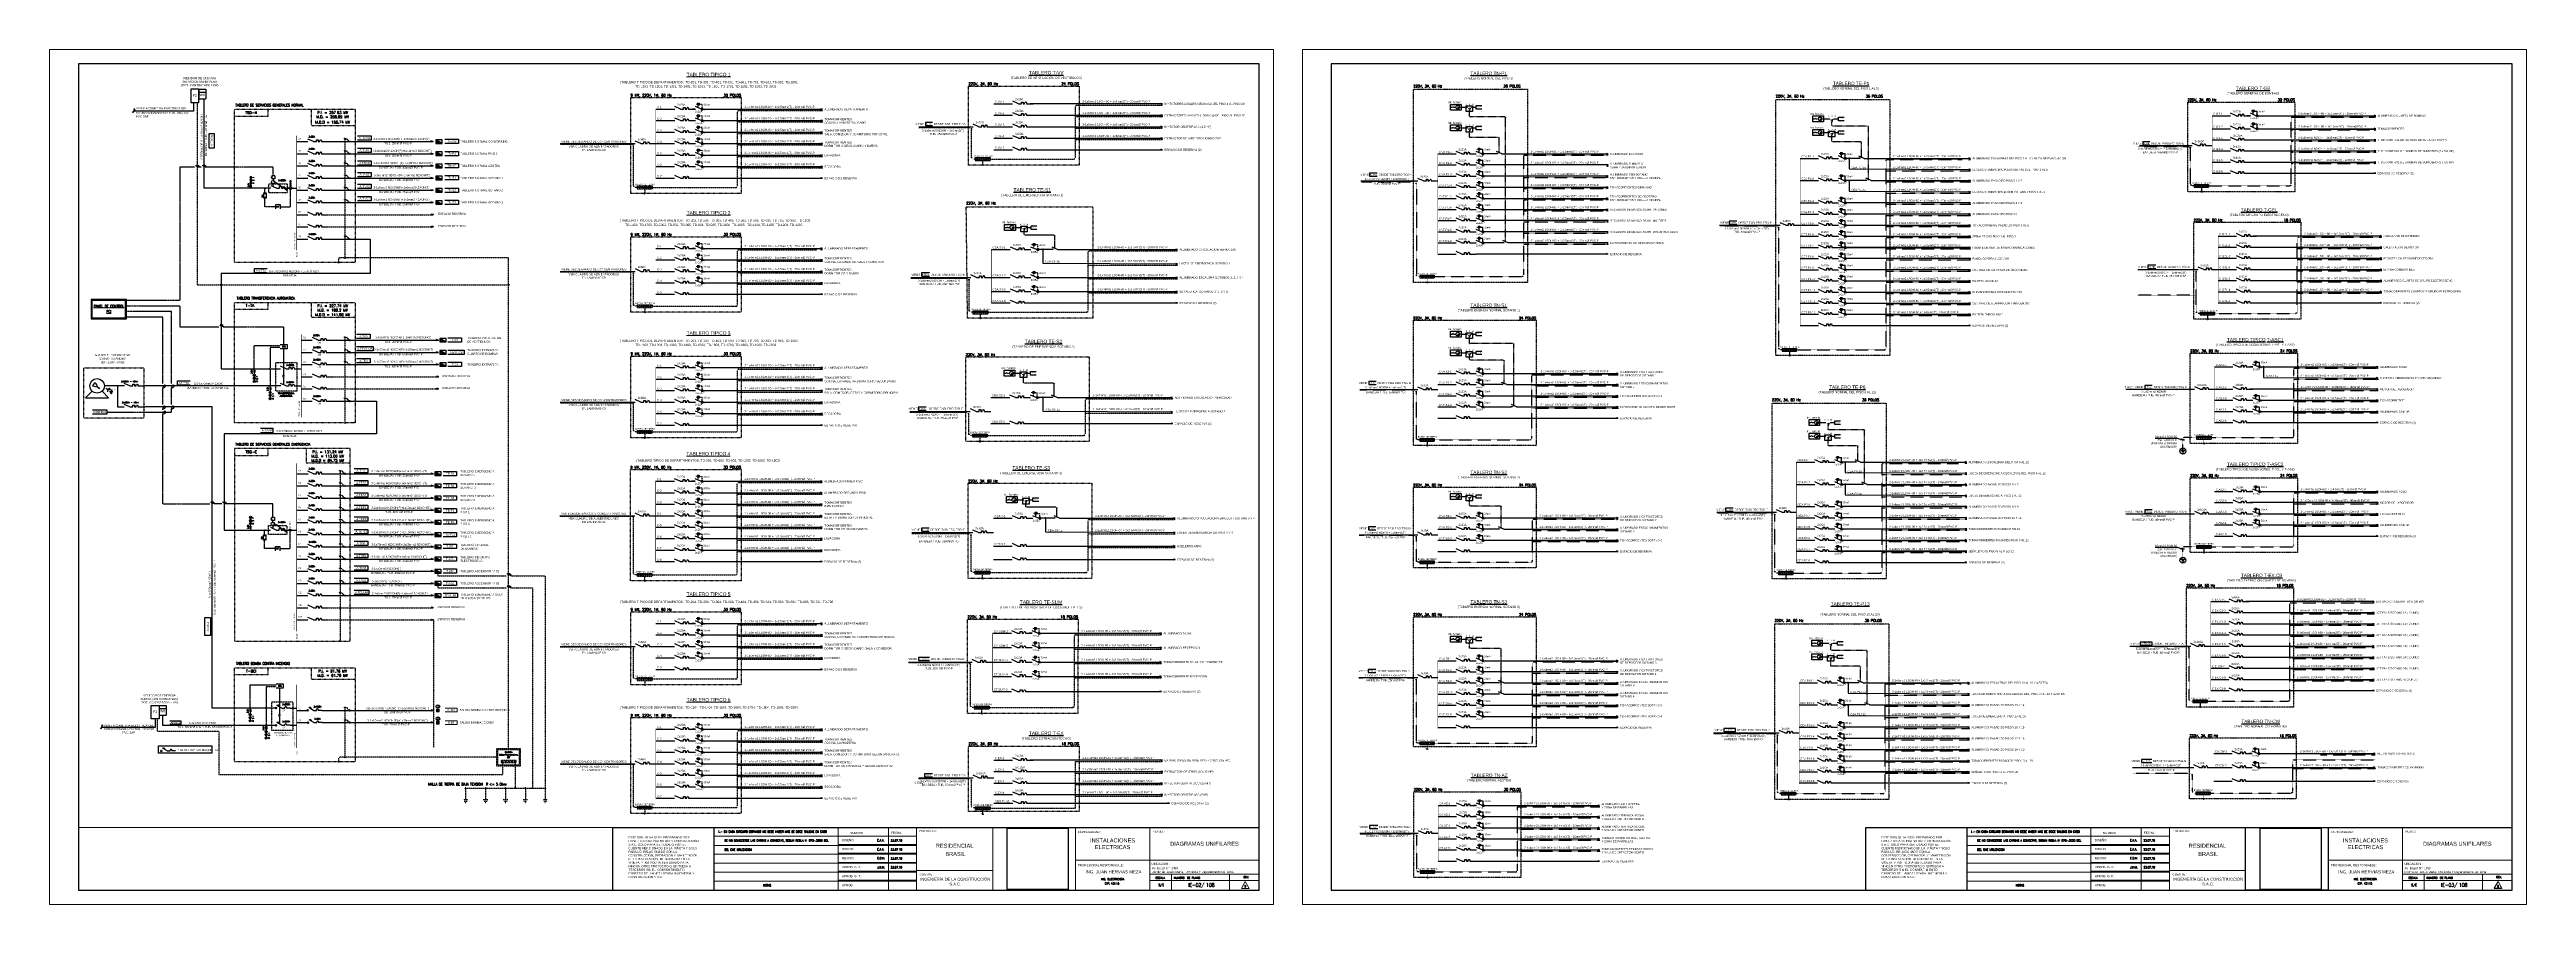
# Paper-space layout 'Layout1' of a CAD drawing. Header units: millimetres. Extents: x -1254 to 466, y -692 to -98.
# The model-space entities are those that its viewports show. They can reach past a viewport. Long polylines and large blocks are cut down to what shows.
import ezdxf
from ezdxf.enums import TextEntityAlignment as Align

# ---------------------------------------------------------------- set-up
doc = ezdxf.new("R2010")
doc.units = ezdxf.units.MM
for name, pattern in [('CENTER', [2, 1.25, -0.25, 0.25, -0.25]), ('CONTINUA', [0]), ('DASHDOT', [25.4, 12.7, -6.35, 0, -6.35]), ('HIDDEN', [0.375, 0.25, -0.125]), ('JIS_09_08', [10.75, 8, -0.55, 0.55, -0.55, 0.55, -0.55])]:
    doc.linetypes.add(name, pattern=pattern)
for name, color, linetype, lineweight in [('$$FORMATO_TEXTO', 7, 'Continuous', 9), ('0-TEXTO', 7, 'Continuous', 0), ('03', 9, 'Continuous', 30)]:
    doc.layers.add(name, color=color, linetype=linetype, lineweight=lineweight)
for name, color, linetype in [('0-Diagrama', 7, 'Continuous'), ('0-Simbolo', 3, 'Continuous'), ('0-T', 7, 'Continuous'), ('0-TEXTOS', 7, 'Continuous'), ('1-LLIC CKTO DETECCION', 6, '1-LLIC-DETECCION'), ('DETALLE', 251, 'Continuous'), ('ESQUEMAS', 3, 'Continuous'), ('G_MEMBRETE', 5, 'Continuous'), ('IE-Diagrama', 7, 'Continuous'), ('IE-Tableros', 3, 'Continuous'), ('IE-Textos', 7, 'Continuous'), ('IE-TIERRA', 3, 'JIS_09_08'), ('IE-UNIFILAR', 3, 'Continuous'), ('TEXT', 140, 'Continuous'), ('TRAZOS', 7, 'Continuous'), ('X-TIT', 6, 'Continuous')]:
    doc.layers.add(name, color=color, linetype=linetype)
doc.styles.add('0-DZL-LINEA', font='romans.shx', dxfattribs={"width": 0.9})
doc.styles.add('ARIAL', font='arial.ttf')
doc.styles.add('Arial_28', font='arial.ttf', dxfattribs={"height": 0.001451})
doc.styles.add('BRD-ROMANS', font='romans.shx')
doc.styles.add('EG-Romans', font='romans.shx')
doc.styles.add('GMI', font='romans.shx', dxfattribs={"width": 0.75})
doc.styles.add('ROMANS', font='romans.shx', dxfattribs={"width": 1.2})
doc.styles.add('SIMPLEX', font='simplex.shx')
doc.styles.add('STYLE1', font='swisse.ttf')
doc.styles.add('style11', font='arial.ttf')
doc.styles.add('TEXT-0.10', font='arial.ttf', dxfattribs={"height": 0.1})
doc.styles.add('TEXT-0.20', font='arial.ttf', dxfattribs={"height": 0.18})
doc.linetypes.add('1-LLIC-DETECCION', pattern='A,0.4,-0.08,["I",0-DZL-LINEA,S=0.07,R=0,X=-0.015,Y=-0.035],-0.08', length=0.56)
picture_1 = doc.add_image_def('image1.png', size_in_pixel=(773, 776))

# ---------------------------------------------------------------- blocks, each defined once
blk = doc.blocks.new('NUM')
at = {"layer": '$$FORMATO_TEXTO', "color": 5, "style": 'BRD-ROMANS', "width": 0.915601}
blk.add_text('108', height=2.5, dxfattribs=at).set_placement((1080, 5.9))
blk = doc.blocks.new('REV')
at = {"layer": '$$FORMATO_TEXTO', "color": 5}
blk.add_lwpolyline([(1107.4, 9.6), (1104.7, 5), (1110.1, 5)], close=True, dxfattribs=at)
at = {"layer": '$$FORMATO_TEXTO', "color": 5, "style": 'BRD-ROMANS'}
blk.add_attdef('3', text='', height=1.5, dxfattribs=at).set_placement((1107.4, 5.6), align=Align.CENTER)
blk = doc.blocks.new('A$C7A972E4D')
at = {"layer": 'IE-Tableros', "color": 0}
blk.add_lwpolyline([(0.04, -0.19), (-0.26, -0.1), (0, 0), (-0.26, 0.1), (0.04, 0.19)], dxfattribs=at)
blk = doc.blocks.new('CM1')
at = {"color": 0}
for p, q in [((0, 0), (-0.43, 0.19)), ((0, 0), (0.23, 0)), ((0.23, 0.13), (0.36, 0.13)), ((0.23, 0.13), (0.36, 0.13)), ((0.23, 0), (0.23, 0.13)), ((0.23, 0), (0.23, 0.13)), ((0.36, 0.13), (0.36, 0)), ((0.36, 0.13), (0.36, 0)), ((0.48, 0), (0.48, 0.07)), ((0.48, 0), (0.48, 0.07)), ((0.62, 0.07), (0.62, 0)), ((0.62, 0.07), (0.62, 0)), ((0.36, 0), (0.48, 0)), ((0.36, 0), (0.48, 0)), ((0.62, 0), (1.14, 0))]:
    blk.add_line(p, q, dxfattribs=at)
at = {"color": 0, "lineweight": 0, "const_width": 0.0175}
for points in [[(-0.38, 0.07), (-0.51, -0.07)], [(-0.38, -0.07), (-0.51, 0.07)]]:
    blk.add_lwpolyline(points, dxfattribs=at)
at = {"color": 0}
blk.add_arc((0.55, 0.07), 0.0664, 0, 180, dxfattribs=at)
blk.add_arc((0.55, 0.07), 0.0664, 0, 180, dxfattribs=at)
blk = doc.blocks.new('medidor energia')
for p, q in [((-0.134, 0.364), (0.134, 0.364)), ((-0.134, 0.364), (0.134, 0.364)), ((-0.134, 0.364), (-0.134, 0)), ((-0.134, 0.364), (-0.134, 0)), ((-0.134, 0.25), (0.134, 0.25)), ((-0.134, 0.25), (0.134, 0.25)), ((-0.134, 0), (0.134, 0)), ((-0.134, 0), (0.134, 0)), ((0.134, 0.364), (0.134, 0)), ((0.134, 0.364), (0.134, 0))]:
    blk.add_line(p, q)
at = {"layer": '0-TEXTO', "style": 'TEXT-0.10'}
blk.add_text('Wh', height=0.1, dxfattribs=at).set_placement((-0.102, 0.104))
blk = doc.blocks.new('PIL')
at = {"linetype": 'CONTINUA'}
for p, q in [((-12.6, -0.7), (-14.5, 1.2)), ((-12.6, 1.2), (-14.5, -0.7)), ((-11.2, 0.3), (-12.2, 0.3)), ((-9, -0.7), (-10.9, 1.2)), ((-9, 1.2), (-10.9, -0.7)), ((-7.8, 0.3), (-8.6, 0.3)), ((-5.6, -0.7), (-7.4, 1.2)), ((-5.6, 1.2), (-7.4, -0.7)), ((-3.3, 0.3), (-5.2, 0.3)), ((-3.3, -0.4), (-3.3, 0.9)), ((-0.6, 0.9), (-3.3, 0.9)), ((-2.6, 0.9), (-2.6, -0.4)), ((-1.3, 0.9), (-2.6, 0.9)), ((-1.3, -0.4), (-1.3, 0.9)), ((-0.6, -0.4), (-0.6, 0.9)), ((-0.6, 0.3), (1.1, 0.3)), ((-2.6, -0.4), (-3.3, -0.4)), ((-0.6, -0.4), (-2.6, -0.4))]:
    blk.add_line(p, q, dxfattribs=at)
at = {"linetype": 'CONTINUA', "const_width": 0.38, "flags": 128}
blk.add_lwpolyline([(0.8, 0.3, 1), (1.3, 0.3, 1)], format="xyb", close=True, dxfattribs=at)
at = {"linetype": 'CONTINUA'}
for centre in [(-13.6, 0.3), (-9.9, 0.3), (-6.5, 0.3)]:
    blk.add_circle(centre, 1.3, dxfattribs=at)
blk = doc.blocks.new('C-caja')
at = {"color": 3, "linetype": 'DASHDOT', "lineweight": 5, "ltscale": 10}
for p, q in [((-0.11, 0.22), (0.07, 0.22)), ((-0.11, 0.04), (-0.11, 0.22)), ((-0.11, 0.22), (0.07, 0.04)), ((-0.11, 0.04), (0.07, 0.22)), ((0.07, 0.04), (-0.11, 0.04)), ((0.07, 0.22), (0.07, 0.04))]:
    blk.add_line(p, q, dxfattribs=at)
blk = doc.blocks.new('CM2')
for p, q in [((0, 0), (-0.43, 0.19)), ((0, 0), (0.23, 0)), ((0.23, 0.13), (0.36, 0.13)), ((0.23, 0.13), (0.36, 0.13)), ((0.23, 0), (0.23, 0.13)), ((0.23, 0), (0.23, 0.13)), ((0.36, 0.13), (0.36, 0)), ((0.36, 0.13), (0.36, 0)), ((0.48, 0), (0.48, 0.07)), ((0.48, 0), (0.48, 0.07)), ((0.62, 0.07), (0.62, 0)), ((0.62, 0.07), (0.62, 0)), ((0.36, 0), (0.48, 0)), ((0.36, 0), (0.48, 0)), ((0.62, 0), (1.14, 0))]:
    blk.add_line(p, q)
at = {"lineweight": 0, "const_width": 0.0175}
for points in [[(-0.38, 0.07), (-0.51, -0.07)], [(-0.38, -0.07), (-0.51, 0.07)]]:
    blk.add_lwpolyline(points, dxfattribs=at)
blk.add_arc((0.55, 0.07), 0.0664, 0, 180)
blk.add_arc((0.55, 0.07), 0.0664, 0, 180)
blk = doc.blocks.new('DIFERE')
at = {"color": 0}
for q in [(0.01, 0.19), (0.61, 0)]:
    blk.add_line((0.44, 0), q, dxfattribs=at)
blk.add_line((0.11, 0.35), (0.11, 0.4))
at = {"linetype": 'HIDDEN', "ltscale": 0.5}
for p in [(0.11, 0.37), (0.53, 0.1)]:
    blk.add_line(p, (0.53, 0.37), dxfattribs=at)
at = {"color": 0, "linetype": 'HIDDEN', "ltscale": 0.5}
blk.add_line((0.23, 0.09), (0.23, 0.48), dxfattribs=at)
at = {"lineweight": 0, "const_width": 0.0175}
for points in [[(0.07, 0.07), (-0.07, -0.07)], [(0.07, -0.07), (-0.07, 0.07)]]:
    blk.add_lwpolyline(points, dxfattribs=at)
blk.add_lwpolyline([(0.15, 0.45), (0.3, 0.45), (0.3, 0.3), (0.15, 0.3)], close=True)
blk.add_ellipse((0.53, 0), major_axis=(0, 0.102), ratio=0.305651)
blk = doc.blocks.new('C.E.M')
h = blk.add_hatch(color=256)
edge = h.paths.add_edge_path()
edge.add_arc((-0.37, -0.01), 0.0531, 9.3395, 170.6605)
edge.add_line((-0.42, 0), (-0.31, 0))
for p, q in [((-0.31, 0), (-0.42, 0)), ((0, 0), (-0.39, 0.17))]:
    blk.add_line(p, q)
blk.add_arc((-0.37, -0.01), 0.0531, 9.3395, 170.6605)
blk = doc.blocks.new('Interruptor Horario')
for p, q in [((-0.075, 0.11), (-0.132, 0.11)), ((-0.075, 0.11), (-0.075, 0.167)), ((0.085, 0.11), (0.03, 0.11)), ((0.129, 0.11), (0.085, 0.081)), ((0.183, 0.11), (0.129, 0.11))]:
    blk.add_line(p, q)
blk.add_lwpolyline([(-0.194, 0.22), (0.194, 0.22), (0.194, 0), (-0.194, 0)], close=True)
blk.add_circle((-0.075, 0.11), 0.0697)
blk = doc.blocks.new('BOTONERA')
at = {"layer": '0-TEXTOS'}
h = blk.add_hatch(color=256, dxfattribs=at)
edge = h.paths.add_edge_path()
edge.add_ellipse((0.18, 0), major_axis=(0.053, 0.053), ratio=1, start_angle=315, end_angle=495)
edge.add_ellipse((0.18, 0), major_axis=(-0.053, 0.053), ratio=1, start_angle=45, end_angle=225)
h = blk.add_hatch(color=256, dxfattribs=at)
edge = h.paths.add_edge_path()
edge.add_ellipse((0.41, 0), major_axis=(0.053, 0.053), ratio=1, start_angle=315, end_angle=495)
edge.add_ellipse((0.41, 0), major_axis=(-0.053, 0.053), ratio=1, start_angle=45, end_angle=225)
at = {"layer": '0-Simbolo'}
blk.add_lwpolyline([(0, 0.19), (0.59, 0.19), (0.59, -0.19), (0, -0.19)], close=True, dxfattribs=at)
blk = doc.blocks.new('msgnr')
at = {"layer": 'IE-UNIFILAR'}
for p, q in [((0.4, 0), (0.07, 0.19)), ((0.4, 0), (0.61, 0)), ((0.61, 0), (0.61, 0.06)), ((0.61, 0), (0.61, 0.06)), ((0.73, 0.06), (0.73, 0)), ((0.73, 0.06), (0.73, 0)), ((0.99, 0), (0.73, 0))]:
    blk.add_line(p, q, dxfattribs=at)
for points in [[(0.06, 0.06), (-0.06, -0.06)], [(0.06, -0.06), (-0.06, 0.06)]]:
    blk.add_lwpolyline(points, dxfattribs=at)
for centre, radius, start, end in [((0.14, 0.15), 0.0773, 330.3015, 149.6985), ((0.67, 0.06), 0.0602, 0, 180), ((0.67, 0.06), 0.0602, 0, 180)]:
    blk.add_arc(centre, radius, start, end, dxfattribs=at)

msp = doc.modelspace()

# ---------------------------------------------------------------- hatches: boundary and pattern name
at = {"layer": '0-Diagrama'}
for points in [[(3435921501.159743, 3277630965.459235, 1), (3435921501.078046, 3277630965.459235, 1)], [(3435921501.159743, 3277630963.862038, 1), (3435921501.078046, 3277630963.862038, 1)], [(3435921530.852825, 3277630950.512217, 1), (3435921530.771127, 3277630950.512217, 1)], [(3435921500.890538, 3277630943.687214, 1), (3435921500.80884, 3277630943.687214, 1)], [(3435921500.890538, 3277630942.090016, 1), (3435921500.80884, 3277630942.090016, 1)], [(3435921501.083511, 3277630927.873706, 1), (3435921501.001813, 3277630927.873706, 1)], [(3435921501.083511, 3277630926.276509, 1), (3435921501.001813, 3277630926.276509, 1)], [(3435921533.535481, 3277630892.864661, 1), (3435921533.453784, 3277630892.864661, 1)], [(3435921533.535481, 3277630882.581588, 1), (3435921533.453784, 3277630882.581588, 1)], [(3435921533.715005, 3277630874.19722, 1), (3435921533.633307, 3277630874.19722, 1)]]:
    msp.add_hatch(color=256, dxfattribs=at).paths.add_polyline_path(points)
at = {"layer": 'IE-Diagrama'}
h = msp.add_hatch(color=256, dxfattribs=at)
edge = h.paths.add_edge_path()
edge.add_arc((3435921476.059062, 3277630965.868062), 0.022853, 0, 360)
h = msp.add_hatch(color=256, dxfattribs=at)
edge = h.paths.add_edge_path()
edge.add_arc((3435921502.017548, 3277630965.541952), 0.022853, 0, 360)
h = msp.add_hatch(color=256, dxfattribs=at)
edge = h.paths.add_edge_path()
edge.add_arc((3435921502.50326, 3277630963.944755), 0.022853, 0, 360)
at = {"layer": 'IE-Diagrama', "linetype": 'DASHDOT', "ltscale": 0.5}
for points in [[(3435921526.405811, 3277630963.065273, 1), (3435921526.315036, 3277630963.065273, 1)], [(3435921470.933061, 3277630956.567921, 1), (3435921470.842286, 3277630956.567921, 1)], [(3435921526.834855, 3277630953.920787, 1), (3435921526.744079, 3277630953.920787, 1)], [(3435921496.891793, 3277630951.317287, 1), (3435921496.801018, 3277630951.317287, 1)], [(3435921526.582718, 3277630945.023549, 1), (3435921526.491944, 3277630945.023549, 1)], [(3435921470.931498, 3277630944.873019, 1), (3435921470.840723, 3277630944.873019, 1)], [(3435921526.582718, 3277630937.203372, 1), (3435921526.491944, 3277630937.203372, 1)], [(3435921470.931726, 3277630936.104287, 1), (3435921470.840951, 3277630936.104287, 1)], [(3435921496.621804, 3277630935.320117, 1), (3435921496.531029, 3277630935.320117, 1)], [(3435921526.307307, 3277630926.126473, 1), (3435921526.216532, 3277630926.126473, 1)], [(3435921470.931893, 3277630923.121142, 1), (3435921470.841118, 3277630923.121142, 1)], [(3435921496.814778, 3277630919.506609, 1), (3435921496.724003, 3277630919.506609, 1)], [(3435921526.527289, 3277630919.548872, 1), (3435921526.436514, 3277630919.548872, 1)], [(3435921470.957348, 3277630913.902015, 1), (3435921470.866572, 3277630913.902015, 1)], [(3435921529.358947, 3277630898.734052, 1), (3435921529.268172, 3277630898.734052, 1)], [(3435921505.893811, 3277630888.507192, 1), (3435921505.803036, 3277630888.507192, 1)], [(3435921529.196468, 3277630888.086869, 1), (3435921529.105693, 3277630888.086869, 1)], [(3435921529.162373, 3277630879.52852, 1), (3435921529.071598, 3277630879.52852, 1)], [(3435921529.332696, 3277630870.003074, 1), (3435921529.241921, 3277630870.003074, 1)], [(3435921505.893811, 3277630862.61172, 1), (3435921505.803036, 3277630862.61172, 1)], [(3435921529.286733, 3277630860.625357, 1), (3435921529.195958, 3277630860.625357, 1)], [(3435921529.358628, 3277630853.639154, 1), (3435921529.267853, 3277630853.639154, 1)]]:
    msp.add_hatch(color=3, dxfattribs=at).paths.add_polyline_path(points)
at = {"layer": 'IE-Diagrama'}
h = msp.add_hatch(color=256, dxfattribs=at)
edge = h.paths.add_edge_path()
edge.add_arc((3435921476.509274, 3277630959.47927), 0.022853, 0, 360)
h = msp.add_hatch(color=256, dxfattribs=at)
edge = h.paths.add_edge_path()
edge.add_arc((3435921476.405945, 3277630949.318784), 0.022853, 0, 360)
h = msp.add_hatch(color=256, dxfattribs=at)
edge = h.paths.add_edge_path()
edge.add_arc((3435921477.111823, 3277630947.721616), 0.022853, 0, 360)
h = msp.add_hatch(color=256, dxfattribs=at)
edge = h.paths.add_edge_path()
edge.add_arc((3435921501.748342, 3277630943.76993), 0.022853, 0, 360)
h = msp.add_hatch(color=256, dxfattribs=at)
edge = h.paths.add_edge_path()
edge.add_arc((3435921502.234055, 3277630942.172733), 0.022853, 0, 360)
h = msp.add_hatch(color=256, dxfattribs=at)
edge = h.paths.add_edge_path()
edge.add_arc((3435921476.187141, 3277630938.96409), 0.022853, 0, 360)
h = msp.add_hatch(color=256, dxfattribs=at)
edge = h.paths.add_edge_path()
edge.add_arc((3435921476.187308, 3277630927.937082), 0.022853, 0, 360)
h = msp.add_hatch(color=256, dxfattribs=at)
edge = h.paths.add_edge_path()
edge.add_arc((3435921501.941315, 3277630927.956423), 0.022853, 0, 360)
h = msp.add_hatch(color=256, dxfattribs=at)
edge = h.paths.add_edge_path()
edge.add_arc((3435921476.187308, 3277630927.138484), 0.022853, 0, 360)
h = msp.add_hatch(color=256, dxfattribs=at)
edge = h.paths.add_edge_path()
edge.add_arc((3435921502.427028, 3277630926.359226), 0.022853, 0, 360)
h = msp.add_hatch(color=256, dxfattribs=at)
edge = h.paths.add_edge_path()
edge.add_arc((3435921534.323518, 3277630892.947377), 0.022853, 0, 360)
h = msp.add_hatch(color=256, dxfattribs=at)
edge = h.paths.add_edge_path()
edge.add_arc((3435921534.290102, 3277630882.664305), 0.022853, 0, 360)
h = msp.add_hatch(color=256, dxfattribs=at)
edge = h.paths.add_edge_path()
edge.add_arc((3435921534.460259, 3277630874.279937), 0.022853, 0, 360)
at = {"layer": 'IE-Tableros'}
for points in [[(3435921491.348829, 3277630900.239649), (3435921491.348829, 3277630900.489634), (3435921491.789091, 3277630900.239649)], [(3435921491.348829, 3277630899.392649), (3435921491.348829, 3277630899.642634), (3435921491.789091, 3277630899.392649)], [(3435921491.348829, 3277630898.545649), (3435921491.348829, 3277630898.795634), (3435921491.789091, 3277630898.545649)], [(3435921491.348829, 3277630897.698649), (3435921491.348829, 3277630897.948634), (3435921491.789091, 3277630897.698649)], [(3435921491.348829, 3277630896.851649), (3435921491.348829, 3277630897.101634), (3435921491.789091, 3277630896.851649)], [(3435921491.348829, 3277630896.004664), (3435921491.348829, 3277630896.254633), (3435921491.789091, 3277630896.004664)], [(3435921491.611693, 3277630886.441508), (3435921491.611693, 3277630886.691477), (3435921492.051955, 3277630886.441508)], [(3435921491.611693, 3277630885.594508), (3435921491.611693, 3277630885.844477), (3435921492.051955, 3277630885.594508)], [(3435921491.611693, 3277630884.747508), (3435921491.611693, 3277630884.997477), (3435921492.051955, 3277630884.747508)], [(3435921491.271294, 3277630877.164362), (3435921491.271294, 3277630877.414347), (3435921491.711555, 3277630877.164362)], [(3435921491.271294, 3277630876.317378), (3435921491.271294, 3277630876.567347), (3435921491.711555, 3277630876.317378)], [(3435921491.271294, 3277630875.470377), (3435921491.271294, 3277630875.720347), (3435921491.711555, 3277630875.470377)], [(3435921491.271294, 3277630874.623377), (3435921491.271294, 3277630874.873347), (3435921491.711555, 3277630874.623377)], [(3435921491.271294, 3277630873.776377), (3435921491.271294, 3277630874.026347), (3435921491.711555, 3277630873.776377)], [(3435921491.271294, 3277630872.929377), (3435921491.271294, 3277630873.179347), (3435921491.711555, 3277630872.929377)], [(3435921491.271294, 3277630872.082377), (3435921491.271294, 3277630872.332346), (3435921491.711555, 3277630872.082377)], [(3435921491.271294, 3277630871.235377), (3435921491.271294, 3277630871.485346), (3435921491.711555, 3277630871.235377)], [(3435921491.271294, 3277630870.388377), (3435921491.271294, 3277630870.638346), (3435921491.711555, 3277630870.388377)], [(3435921491.271294, 3277630869.541377), (3435921491.271294, 3277630869.791346), (3435921491.711555, 3277630869.541377)], [(3435921491.271294, 3277630868.694376), (3435921491.271294, 3277630868.944346), (3435921491.711555, 3277630868.694376)]]:
    msp.add_hatch(color=256, dxfattribs=at).paths.add_polyline_path(points)
at = {"layer": 'IE-TIERRA', "ltscale": 0.25}
h = msp.add_hatch(color=13, dxfattribs=at)
edge = h.paths.add_edge_path()
edge.add_arc((3435921485.030658, 3277630900.560725), 0.03415, 0, 360)
h = msp.add_hatch(color=13, dxfattribs=at)
edge = h.paths.add_edge_path()
edge.add_arc((3435921485.030658, 3277630899.713725), 0.03415, 0, 360)
h = msp.add_hatch(color=13, dxfattribs=at)
edge = h.paths.add_edge_path()
edge.add_arc((3435921485.030658, 3277630898.866724), 0.03415, 0, 360)
h = msp.add_hatch(color=13, dxfattribs=at)
edge = h.paths.add_edge_path()
edge.add_arc((3435921485.030658, 3277630898.019724), 0.03415, 0, 360)
h = msp.add_hatch(color=13, dxfattribs=at)
edge = h.paths.add_edge_path()
edge.add_arc((3435921485.030658, 3277630897.172724), 0.03415, 0, 360)
at = {"layer": 'IE-TIERRA', "linetype": 'HIDDEN'}
for points in [[(3435921505.893464, 3277630896.76364, 1), (3435921505.802688, 3277630896.76364, 1)], [(3435921505.893464, 3277630879.785096, 1), (3435921505.802688, 3277630879.785096, 1)], [(3435921505.880501, 3277630869.852764, 1), (3435921505.789726, 3277630869.852764, 1)], [(3435921505.893464, 3277630853.68255, 1), (3435921505.802688, 3277630853.68255, 1)]]:
    msp.add_hatch(color=13, dxfattribs=at).paths.add_polyline_path(points)
at = {"layer": 'IE-TIERRA', "ltscale": 0.25}
h = msp.add_hatch(color=13, dxfattribs=at)
edge = h.paths.add_edge_path()
edge.add_arc((3435921485.030658, 3277630896.325724), 0.03415, 0, 360)
h = msp.add_hatch(color=13, dxfattribs=at)
edge = h.paths.add_edge_path()
edge.add_arc((3435921485.030658, 3277630893.784724), 0.03415, 0, 360)
h = msp.add_hatch(color=13, dxfattribs=at)
edge = h.paths.add_edge_path()
edge.add_arc((3435921484.593845, 3277630891.959773), 0.03415, 0, 360)
h = msp.add_hatch(color=13, dxfattribs=at)
edge = h.paths.add_edge_path()
edge.add_arc((3435921485.030658, 3277630892.28007), 0.03415, 0, 360)
h = msp.add_hatch(color=13, dxfattribs=at)
edge = h.paths.add_edge_path()
edge.add_arc((3435921496.393529, 3277630890.409117), 0.03415, 0, 360)
at = {"layer": 'IE-TIERRA', "linetype": 'HIDDEN'}
h = msp.add_hatch(color=13, dxfattribs=at)
edge = h.paths.add_edge_path()
edge.add_arc((3435921485.030658, 3277630886.762568), 0.03415, 0, 360)
h = msp.add_hatch(color=13, dxfattribs=at)
edge = h.paths.add_edge_path()
edge.add_arc((3435921485.030658, 3277630885.915568), 0.03415, 0, 360)
h = msp.add_hatch(color=13, dxfattribs=at)
edge = h.paths.add_edge_path()
edge.add_arc((3435921485.030658, 3277630885.068568), 0.03415, 0, 360)
h = msp.add_hatch(color=13, dxfattribs=at)
edge = h.paths.add_edge_path()
edge.add_arc((3435921485.030658, 3277630882.527583), 0.03415, 0, 360)
h = msp.add_hatch(color=13, dxfattribs=at)
edge = h.paths.add_edge_path()
edge.add_arc((3435921485.030658, 3277630880.81811), 0.03415, 0, 360)
h = msp.add_hatch(color=13, dxfattribs=at)
edge = h.paths.add_edge_path()
edge.add_arc((3435921484.69433, 3277630877.485438), 0.03415, 0, 360)
h = msp.add_hatch(color=13, dxfattribs=at)
edge = h.paths.add_edge_path()
edge.add_arc((3435921484.69433, 3277630876.638438), 0.03415, 0, 360)
h = msp.add_hatch(color=13, dxfattribs=at)
edge = h.paths.add_edge_path()
edge.add_arc((3435921484.69433, 3277630875.791438), 0.03415, 0, 360)
h = msp.add_hatch(color=13, dxfattribs=at)
edge = h.paths.add_edge_path()
edge.add_arc((3435921484.69433, 3277630874.944438), 0.03415, 0, 360)
h = msp.add_hatch(color=13, dxfattribs=at)
edge = h.paths.add_edge_path()
edge.add_arc((3435921484.69433, 3277630874.097437), 0.03415, 0, 360)
h = msp.add_hatch(color=13, dxfattribs=at)
edge = h.paths.add_edge_path()
edge.add_arc((3435921484.69433, 3277630873.250437), 0.03415, 0, 360)
h = msp.add_hatch(color=13, dxfattribs=at)
edge = h.paths.add_edge_path()
edge.add_arc((3435921484.69433, 3277630872.403437), 0.03415, 0, 360)
h = msp.add_hatch(color=13, dxfattribs=at)
edge = h.paths.add_edge_path()
edge.add_arc((3435921484.69433, 3277630871.556437), 0.03415, 0, 360)
h = msp.add_hatch(color=13, dxfattribs=at)
edge = h.paths.add_edge_path()
edge.add_arc((3435921484.69433, 3277630870.709437), 0.03415, 0, 360)
h = msp.add_hatch(color=13, dxfattribs=at)
edge = h.paths.add_edge_path()
edge.add_arc((3435921484.69433, 3277630869.862437), 0.03415, 0, 360)
h = msp.add_hatch(color=13, dxfattribs=at)
edge = h.paths.add_edge_path()
edge.add_arc((3435921484.69433, 3277630869.015437), 0.03415, 0, 360)
h = msp.add_hatch(color=13, dxfattribs=at)
edge = h.paths.add_edge_path()
edge.add_arc((3435921484.69433, 3277630865.658885), 0.03415, 0, 360)
h = msp.add_hatch(color=13, dxfattribs=at)
edge = h.paths.add_edge_path()
edge.add_arc((3435921485.030658, 3277630861.044459), 0.03415, 0, 360)
h = msp.add_hatch(color=13, dxfattribs=at)
edge = h.paths.add_edge_path()
edge.add_arc((3435921485.030658, 3277630860.197459), 0.03415, 0, 360)
h = msp.add_hatch(color=13, dxfattribs=at)
edge = h.paths.add_edge_path()
edge.add_arc((3435921484.593845, 3277630857.264674), 0.03415, 0, 360)
h = msp.add_hatch(color=13, dxfattribs=at)
edge = h.paths.add_edge_path()
edge.add_arc((3435921485.030658, 3277630857.584971), 0.03415, 0, 360)
h = msp.add_hatch(color=13, dxfattribs=at)
edge = h.paths.add_edge_path()
edge.add_arc((3435921493.413275, 3277630855.449946), 0.03415, 0, 360)
h = msp.add_hatch(color=13, dxfattribs=at)
edge = h.paths.add_edge_path()
edge.add_arc((3435921494.795172, 3277630855.449946), 0.03415, 0, 360)
h = msp.add_hatch(color=13, dxfattribs=at)
edge = h.paths.add_edge_path()
edge.add_arc((3435921496.177069, 3277630855.449946), 0.03415, 0, 360)
h = msp.add_hatch(color=13, dxfattribs=at)
edge = h.paths.add_edge_path()
edge.add_arc((3435921496.84564, 3277630855.449946), 0.03415, 0, 360)
h = msp.add_hatch(color=13, dxfattribs=at)
edge = h.paths.add_edge_path()
edge.add_arc((3435921497.558966, 3277630855.449946), 0.03415, 0, 360)
h = msp.add_hatch(color=13, dxfattribs=at)
edge = h.paths.add_edge_path()
edge.add_arc((3435921498.044391, 3277630855.449946), 0.03415, 0, 360)
h = msp.add_hatch(color=13, dxfattribs=at)
edge = h.paths.add_edge_path()
edge.add_arc((3435921498.940863, 3277630855.449946), 0.03415, 0, 360)
at = {"layer": 'IE-UNIFILAR', "linetype": 'CENTER', "ltscale": 0.6}
h = msp.add_hatch(color=140, dxfattribs=at)
edge = h.paths.add_edge_path()
edge.add_arc((3435921479.475666, 3277630897.114909), 0.03415, 0, 360)
at = {"layer": 'IE-UNIFILAR'}
for points in [[(3435921480.34885, 3277630897.411494), (3435921480.238666, 3277630897.519175), (3435921480.377826, 3277630897.453043)], [(3435921480.32616, 3277630873.665995), (3435921480.215976, 3277630873.773676), (3435921480.355136, 3277630873.707545)]]:
    msp.add_hatch(color=256, dxfattribs=at).paths.add_polyline_path(points, flags=0)
h = msp.add_hatch(color=256, dxfattribs=at)
edge = h.paths.add_edge_path()
edge.add_arc((3435921469.234861, 3277630883.38769), 0.03415, 0, 360)
at = {"layer": 'IE-UNIFILAR', "linetype": 'CENTER', "ltscale": 0.6}
h = msp.add_hatch(color=140, dxfattribs=at)
edge = h.paths.add_edge_path()
edge.add_arc((3435921479.452976, 3277630873.36941), 0.03415, 0, 360)

# ---------------------------------------------------------------- linework, layer by layer
for points in [[(3435921521.974364, 3277630930.777299), (3435921521.974364, 3277630930.569541), (3435921522.822604, 3277630930.569541), (3435921522.822604, 3277630930.777299), (3435921521.974364, 3277630930.777299)], [(3435921492.134918, 3277630924.589893), (3435921492.134918, 3277630924.382135), (3435921492.983158, 3277630924.382135), (3435921492.983158, 3277630924.589893), (3435921492.134918, 3277630924.589893)]]:
    msp.add_lwpolyline(points)
for points in [[(3435921480.838214, 3277630884.05987), (3435921480.710575, 3277630884.133555), (3435921480.710575, 3277630883.986186)], [(3435921480.558856, 3277630860.485316), (3435921480.431217, 3277630860.559), (3435921480.431217, 3277630860.411631)]]:
    msp.add_lwpolyline(points, close=True)
at = {"color": 2}
for centre in [(3435921491.486987, 3277630861.110157), (3435921491.486987, 3277630860.263158)]:
    msp.add_circle(centre, 0.123315, dxfattribs=at)
msp.add_spline([(3435921470.393497, 3277630902.665705), (3435921470.460575, 3277630902.560221), (3435921470.302463, 3277630902.401988), (3435921470.383914, 3277630902.282099)], degree=3)
at = {"color": 4}
msp.add_spline([(3435921467.511381, 3277630883.394251), (3435921467.672529, 3277630883.591059), (3435921467.829008, 3277630883.394251), (3435921467.950071, 3277630883.197443), (3435921468.146635, 3277630883.394251)], degree=3, dxfattribs=at)
at = {"layer": '0-Diagrama'}
for centre in [(3435921501.118895, 3277630965.459235), (3435921501.118895, 3277630963.862038), (3435921530.811976, 3277630950.512217), (3435921500.849689, 3277630943.687214), (3435921500.849689, 3277630942.090016), (3435921501.042663, 3277630927.873706), (3435921501.042663, 3277630926.276509), (3435921533.494633, 3277630892.864661), (3435921533.494633, 3277630882.581588), (3435921533.674156, 3277630874.19722)]:
    msp.add_circle(centre, 0.040849, dxfattribs=at)
at = {"layer": '0-Simbolo'}
for points in [[(3435921474.0669, 3277630969.115651), (3435921474.411973, 3277630969.115651)], [(3435921474.0669, 3277630967.639661), (3435921474.411973, 3277630967.639661)], [(3435921500.025386, 3277630968.286646), (3435921500.370459, 3277630968.286646)], [(3435921500.025386, 3277630967.31355), (3435921500.370459, 3277630967.31355)], [(3435921474.0669, 3277630952.860643), (3435921474.411973, 3277630952.860643)], [(3435921474.066901, 3277630951.517268), (3435921474.411973, 3277630951.517268)], [(3435921499.75618, 3277630946.514624), (3435921500.101253, 3277630946.514624)], [(3435921499.75618, 3277630945.541529), (3435921500.101253, 3277630945.541529)], [(3435921474.067132, 3277630941.218845), (3435921474.412204, 3277630941.218845)], [(3435921474.067296, 3277630931.001709), (3435921474.412368, 3277630931.001709)], [(3435921499.949154, 3277630930.701117), (3435921500.294226, 3277630930.701117)], [(3435921499.949154, 3277630929.728022), (3435921500.294226, 3277630929.728022)], [(3435921532.331357, 3277630894.389753), (3435921532.676429, 3277630894.389753)], [(3435921532.297941, 3277630884.268014), (3435921532.643013, 3277630884.268014)], [(3435921532.468099, 3277630875.480313), (3435921532.81317, 3277630875.480313)]]:
    msp.add_lwpolyline(points, dxfattribs=at)
at = {"layer": '0-T', "color": 13, "linetype": 'HIDDEN'}
for p, q in [((3435921491.491425, 3277630870.388377), (3435921491.491425, 3277630870.202544)), ((3435921491.491425, 3277630870.202544), (3435921496.234025, 3277630870.202544)), ((3435921491.491425, 3277630869.541377), (3435921491.491425, 3277630869.355544)), ((3435921491.491425, 3277630869.355544), (3435921496.234025, 3277630869.355544)), ((3435921496.553033, 3277630870.202544), (3435921498.940863, 3277630870.202544)), ((3435921496.553033, 3277630869.355544), (3435921498.044391, 3277630869.355544)), ((3435921498.044391, 3277630869.355544), (3435921498.044391, 3277630855.449945)), ((3435921491.181317, 3277630867.12536), (3435921491.181317, 3277630858.259412)), ((3435921496.84564, 3277630857.288401), (3435921496.84564, 3277630855.449946))]:
    msp.add_line(p, q, dxfattribs=at)
msp.add_lwpolyline([(3435921495.962644, 3277630857.288401), (3435921495.962644, 3277630856.368586)], dxfattribs=at)
for centre in [(3435921496.393529, 3277630870.202544), (3435921496.393529, 3277630869.355544)]:
    msp.add_arc(centre, 0.159504, 0, 180, dxfattribs=at)
at = {"layer": '0-TEXTOS'}
for points in [[(3435921522.658849, 3277630966.652655), (3435921522.169684, 3277630966.652655), (3435921522.169684, 3277630966.429574), (3435921522.658849, 3277630966.429574)], [(3435921467.307722, 3277630964.404768), (3435921466.763841, 3277630964.404768), (3435921466.763841, 3277630964.181687), (3435921467.307722, 3277630964.181687)], [(3435921493.082891, 3277630960.955644), (3435921492.539011, 3277630960.955644), (3435921492.539011, 3277630960.732563), (3435921493.082891, 3277630960.732563)], [(3435921523.091699, 3277630957.794651), (3435921522.525384, 3277630957.794651), (3435921522.525384, 3277630957.57157), (3435921523.091699, 3277630957.57157)], [(3435921467.244348, 3277630949.459399), (3435921466.701816, 3277630949.459399), (3435921466.701816, 3277630949.236318), (3435921467.244348, 3277630949.236318)], [(3435921522.839601, 3277630949.17206), (3435921522.303669, 3277630949.17206), (3435921522.303669, 3277630948.948979), (3435921522.839601, 3277630948.948979)], [(3435921492.812494, 3277630940.384579), (3435921492.268613, 3277630940.384579), (3435921492.268613, 3277630940.161498), (3435921492.812494, 3277630940.161498)], [(3435921522.839601, 3277630940.253405), (3435921522.303669, 3277630940.253405), (3435921522.303669, 3277630940.030324), (3435921522.839601, 3277630940.030324)], [(3435921467.221879, 3277630939.047216), (3435921466.680262, 3277630939.047216), (3435921466.680262, 3277630938.824135), (3435921467.221879, 3277630938.824135)], [(3435921467.21003, 3277630928.818787), (3435921466.668412, 3277630928.818787), (3435921466.668412, 3277630928.595706), (3435921467.21003, 3277630928.595706)], [(3435921522.818273, 3277630922.370386), (3435921522.065892, 3277630922.370386), (3435921522.065892, 3277630922.147305), (3435921522.818273, 3277630922.147305)], [(3435921467.348323, 3277630917.643425), (3435921466.762887, 3277630917.643425), (3435921466.762887, 3277630917.420343), (3435921467.348323, 3277630917.420343)], [(3435921525.835542, 3277630901.69467), (3435921525.342388, 3277630901.69467), (3435921525.342388, 3277630901.47159), (3435921525.835542, 3277630901.47159)], [(3435921525.618727, 3277630891.235098), (3435921525.076195, 3277630891.235098), (3435921525.076195, 3277630891.012017), (3435921525.618727, 3277630891.012017)], [(3435921525.38511, 3277630881.915165), (3435921524.843493, 3277630881.915165), (3435921524.843493, 3277630881.692084), (3435921525.38511, 3277630881.692084)], [(3435921525.604634, 3277630873.510104), (3435921525.063016, 3277630873.510104), (3435921525.063016, 3277630873.287024), (3435921525.604634, 3277630873.287024)], [(3435921525.613882, 3277630864.529197), (3435921524.861501, 3277630864.529197), (3435921524.861501, 3277630864.306117), (3435921525.613882, 3277630864.306117)], [(3435921525.840215, 3277630856.442301), (3435921525.273901, 3277630856.442301), (3435921525.273901, 3277630856.219221), (3435921525.840215, 3277630856.219221)]]:
    msp.add_lwpolyline(points, close=True, dxfattribs=at)
at = {"layer": '03'}
for p, q in [((3435921525.185496, 3277630944.511861), (3435921524.884012, 3277630944.511861)), ((3435921525.115362, 3277630944.433454), (3435921524.950873, 3277630944.433454)), ((3435921525.073018, 3277630944.355046), (3435921524.99649, 3277630944.355046)), ((3435921525.185496, 3277630936.691686), (3435921524.884012, 3277630936.691686)), ((3435921525.115362, 3277630936.613278), (3435921524.950873, 3277630936.613278)), ((3435921525.073018, 3277630936.53487), (3435921524.99649, 3277630936.53487))]:
    msp.add_line(p, q, dxfattribs=at)
for centre in [(3435921525.033117, 3277630944.474871), (3435921525.033117, 3277630936.654696)]:
    msp.add_circle(centre, 0.217281, dxfattribs=at)
at = {"layer": 'DETALLE', "color": 4, "linetype": 'Continuous'}
msp.add_lwpolyline([(3435921475.796266, 3277630857.871475), (3435921472.077277, 3277630857.871475), (3435921472.077277, 3277630858.371033), (3435921475.796266, 3277630858.371033)], close=True, dxfattribs=at)
at = {"layer": 'IE-Diagrama'}
for p, q in [((3435921527.129323, 3277630968.514447), (3435921528.43918, 3277630968.514447)), ((3435921527.130002, 3277630967.58538), (3435921528.439528, 3277630967.58538)), ((3435921529.871785, 3277630968.514447), (3435921529.652196, 3277630968.514447)), ((3435921530.429369, 3277630968.514447), (3435921538.846743, 3277630968.514447)), ((3435921530.429369, 3277630967.58538), (3435921538.846742, 3277630967.58538)), ((3435921538.847241, 3277630968.514447), (3435921538.730465, 3277630968.544059)), ((3435921538.847241, 3277630968.514447), (3435921538.730465, 3277630968.484834)), ((3435921538.847755, 3277630967.58538), (3435921538.730978, 3277630967.555768)), ((3435921538.847921, 3277630967.58538), (3435921538.731144, 3277630967.614993)), ((3435921471.655011, 3277630965.785346), (3435921472.964867, 3277630965.785346)), ((3435921476.246703, 3277630965.785346), (3435921483.858309, 3277630965.785346)), ((3435921483.858142, 3277630965.785346), (3435921483.741366, 3277630965.814958)), ((3435921483.858142, 3277630965.785346), (3435921483.741366, 3277630965.755733)), ((3435921521.923655, 3277630966.377107), (3435921525.697071, 3277630966.377107)), ((3435921527.130002, 3277630966.786782), (3435921528.439528, 3277630966.786782)), ((3435921527.130002, 3277630965.988183), (3435921528.439528, 3277630965.988183)), ((3435921529.715933, 3277630966.786782), (3435921538.846742, 3277630966.786782)), ((3435921529.715933, 3277630965.988183), (3435921538.846742, 3277630965.988183)), ((3435921538.847755, 3277630966.786782), (3435921538.730978, 3277630966.757169)), ((3435921538.847755, 3277630965.988183), (3435921538.730978, 3277630965.95857)), ((3435921538.847921, 3277630966.786782), (3435921538.731144, 3277630966.816393)), ((3435921538.847921, 3277630965.988183), (3435921538.731144, 3277630966.017795)), ((3435921471.655011, 3277630964.986747), (3435921472.964867, 3277630964.986747)), ((3435921471.65569, 3277630964.188148), (3435921472.965214, 3277630964.188148)), ((3435921483.858309, 3277630964.986747), (3435921474.954874, 3277630964.986747)), ((3435921483.858309, 3277630964.188148), (3435921474.954874, 3277630964.188148)), ((3435921483.858142, 3277630964.986747), (3435921483.741366, 3277630965.01636)), ((3435921483.858142, 3277630964.986747), (3435921483.741366, 3277630964.957135)), ((3435921483.858655, 3277630964.188148), (3435921483.741879, 3277630964.158536)), ((3435921483.858821, 3277630964.188148), (3435921483.742045, 3277630964.217761)), ((3435921497.613497, 3277630965.459235), (3435921498.923353, 3277630965.459235)), ((3435921502.205189, 3277630965.459235), (3435921509.816795, 3277630965.459235)), ((3435921509.816628, 3277630965.459235), (3435921509.699852, 3277630965.488848)), ((3435921509.816628, 3277630965.459235), (3435921509.699852, 3277630965.429623)), ((3435921509.817142, 3277630964.660637), (3435921509.700365, 3277630964.631024)), ((3435921509.817307, 3277630964.660637), (3435921509.700531, 3277630964.690249)), ((3435921509.817307, 3277630963.862038), (3435921509.700531, 3277630963.89165)), ((3435921527.130002, 3277630965.189584), (3435921528.439528, 3277630965.189584)), ((3435921527.130002, 3277630964.390985), (3435921528.439528, 3277630964.390985)), ((3435921529.715933, 3277630965.189584), (3435921538.846742, 3277630965.189584)), ((3435921529.872133, 3277630964.390985), (3435921538.846742, 3277630964.390985)), ((3435921538.847755, 3277630965.189584), (3435921538.730978, 3277630965.159972)), ((3435921538.847755, 3277630964.390985), (3435921538.730978, 3277630964.361373)), ((3435921538.847921, 3277630965.189584), (3435921538.731144, 3277630965.219196)), ((3435921538.847921, 3277630964.390985), (3435921538.731144, 3277630964.420598)), ((3435921466.137654, 3277630963.839592), (3435921470.222489, 3277630963.839592)), ((3435921471.656203, 3277630963.38955), (3435921472.965727, 3277630963.38955)), ((3435921471.656203, 3277630962.590951), (3435921472.965727, 3277630962.590951)), ((3435921474.955387, 3277630963.38955), (3435921483.858821, 3277630963.38955)), ((3435921474.955387, 3277630962.590951), (3435921483.858821, 3277630962.590951)), ((3435921483.859169, 3277630963.38955), (3435921483.742392, 3277630963.359938)), ((3435921483.859169, 3277630962.590951), (3435921483.742392, 3277630962.561339)), ((3435921483.859334, 3277630963.38955), (3435921483.742558, 3277630963.419162)), ((3435921483.859334, 3277630962.590951), (3435921483.742558, 3277630962.620563)), ((3435921497.614176, 3277630963.862038), (3435921498.9237, 3277630963.862038)), ((3435921497.614176, 3277630962.26484), (3435921498.9237, 3277630962.26484)), ((3435921502.690902, 3277630963.862038), (3435921509.816795, 3277630963.862038)), ((3435921509.817142, 3277630963.862038), (3435921509.700365, 3277630963.832426)), ((3435921509.817142, 3277630963.063439), (3435921509.700365, 3277630963.033827)), ((3435921509.817142, 3277630962.26484), (3435921509.700365, 3277630962.235229)), ((3435921509.817307, 3277630963.063439), (3435921509.700531, 3277630963.093051)), ((3435921509.817307, 3277630962.26484), (3435921509.700531, 3277630962.294453)), ((3435921471.65569, 3277630960.993752), (3435921472.965214, 3277630960.993752)), ((3435921471.656203, 3277630961.792352), (3435921472.965727, 3277630961.792352)), ((3435921474.955387, 3277630961.792352), (3435921483.858821, 3277630961.792352)), ((3435921483.858655, 3277630960.993752), (3435921483.741879, 3277630960.964141)), ((3435921483.858821, 3277630960.993752), (3435921483.742045, 3277630961.023365)), ((3435921483.859169, 3277630961.792352), (3435921483.742392, 3277630961.76274)), ((3435921483.859334, 3277630961.792352), (3435921483.742558, 3277630961.821964)), ((3435921491.844383, 3277630960.667643), (3435921496.180975, 3277630960.667643)), ((3435921497.614689, 3277630961.466242), (3435921498.924213, 3277630961.466242)), ((3435921497.614689, 3277630960.667643), (3435921498.924213, 3277630960.667643)), ((3435921500.913873, 3277630960.667643), (3435921509.817307, 3277630960.667643)), ((3435921509.817655, 3277630961.466242), (3435921509.700878, 3277630961.436629)), ((3435921509.817655, 3277630960.667643), (3435921509.700878, 3277630960.638031)), ((3435921509.817821, 3277630961.466242), (3435921509.701044, 3277630961.495854)), ((3435921509.817821, 3277630960.667643), (3435921509.701044, 3277630960.697255)), ((3435921471.65569, 3277630960.195153), (3435921472.965214, 3277630960.195153)), ((3435921471.65569, 3277630959.396553), (3435921472.965214, 3277630959.396553)), ((3435921483.858655, 3277630960.195153), (3435921483.741879, 3277630960.165541)), ((3435921483.858655, 3277630959.396553), (3435921483.741879, 3277630959.366941)), ((3435921483.858821, 3277630960.195153), (3435921483.742045, 3277630960.224765)), ((3435921483.858821, 3277630959.396553), (3435921483.742045, 3277630959.426166)), ((3435921497.614176, 3277630959.070446), (3435921498.9237, 3277630959.070446)), ((3435921497.614176, 3277630959.070338), (3435921498.9237, 3277630959.070338)), ((3435921497.614689, 3277630959.869044), (3435921498.924213, 3277630959.869044)), ((3435921500.356306, 3277630959.070338), (3435921509.817307, 3277630959.070338)), ((3435921500.913873, 3277630959.869044), (3435921509.817307, 3277630959.869044)), ((3435921509.817142, 3277630959.070446), (3435921509.700365, 3277630959.040833)), ((3435921509.817307, 3277630959.070446), (3435921509.700531, 3277630959.100058)), ((3435921509.817307, 3277630959.070338), (3435921509.700531, 3277630959.09995)), ((3435921509.817307, 3277630959.070338), (3435921509.700531, 3277630959.040726)), ((3435921509.817655, 3277630959.869044), (3435921509.700878, 3277630959.839432)), ((3435921509.817821, 3277630959.869044), (3435921509.701044, 3277630959.898657)), ((3435921527.558367, 3277630959.892115), (3435921528.868224, 3277630959.892115)), ((3435921527.559046, 3277630959.093516), (3435921528.868571, 3277630959.093516)), ((3435921539.275786, 3277630959.892115), (3435921530.08124, 3277630959.892115)), ((3435921530.144977, 3277630959.093516), (3435921539.275786, 3277630959.093516)), ((3435921539.276285, 3277630959.892115), (3435921539.159509, 3277630959.921727)), ((3435921539.276285, 3277630959.892115), (3435921539.159509, 3277630959.862502)), ((3435921539.276798, 3277630959.093516), (3435921539.160022, 3277630959.063904)), ((3435921539.276964, 3277630959.093516), (3435921539.160188, 3277630959.123128)), ((3435921471.65569, 3277630958.597959), (3435921472.965214, 3277630958.597959)), ((3435921483.858821, 3277630958.597959), (3435921483.742045, 3277630958.627571)), ((3435921483.858821, 3277630958.597959), (3435921483.742045, 3277630958.568347)), ((3435921497.614689, 3277630958.271847), (3435921498.924213, 3277630958.271847)), ((3435921497.614689, 3277630957.473355), (3435921498.924213, 3277630957.473355)), ((3435921509.817655, 3277630958.271847), (3435921509.700878, 3277630958.242235)), ((3435921509.817655, 3277630957.473355), (3435921509.700878, 3277630957.443743)), ((3435921509.817821, 3277630958.271847), (3435921509.701044, 3277630958.301459)), ((3435921509.817821, 3277630957.473355), (3435921509.701044, 3277630957.502968)), ((3435921521.807772, 3277630957.496318), (3435921526.126441, 3277630957.496318)), ((3435921527.559046, 3277630958.294917), (3435921528.868571, 3277630958.294917)), ((3435921527.559046, 3277630957.496318), (3435921528.868571, 3277630957.496318)), ((3435921530.144977, 3277630958.294917), (3435921539.275786, 3277630958.294917)), ((3435921530.144977, 3277630957.496318), (3435921539.275786, 3277630957.496318)), ((3435921539.276798, 3277630958.294917), (3435921539.160022, 3277630958.265305)), ((3435921539.276798, 3277630957.496318), (3435921539.160022, 3277630957.466706)), ((3435921539.276964, 3277630958.294917), (3435921539.160188, 3277630958.324529)), ((3435921539.276964, 3277630957.496318), (3435921539.160188, 3277630957.52593)), ((3435921497.614689, 3277630956.674649), (3435921498.924213, 3277630956.674649)), ((3435921497.614689, 3277630955.87605), (3435921498.924213, 3277630955.87605)), ((3435921500.913873, 3277630956.674649), (3435921509.817307, 3277630956.674649)), ((3435921500.913873, 3277630955.87605), (3435921509.817307, 3277630955.87605)), ((3435921509.817655, 3277630956.674649), (3435921509.700878, 3277630956.645037)), ((3435921509.817655, 3277630955.87605), (3435921509.700878, 3277630955.846438)), ((3435921509.817821, 3277630956.674649), (3435921509.701044, 3277630956.704261)), ((3435921509.817821, 3277630955.87605), (3435921509.701044, 3277630955.905663)), ((3435921527.559046, 3277630956.69772), (3435921528.868571, 3277630956.69772)), ((3435921527.559046, 3277630955.899121), (3435921528.868571, 3277630955.899121)), ((3435921530.144977, 3277630956.69772), (3435921539.275786, 3277630956.69772)), ((3435921530.144977, 3277630955.899121), (3435921539.275786, 3277630955.899121)), ((3435921539.276798, 3277630956.69772), (3435921539.160022, 3277630956.668107)), ((3435921539.276798, 3277630955.899121), (3435921539.160022, 3277630955.869509)), ((3435921539.276964, 3277630956.69772), (3435921539.160188, 3277630956.727332)), ((3435921539.276964, 3277630955.899121), (3435921539.160188, 3277630955.928733)), ((3435921497.614689, 3277630955.077344), (3435921498.924213, 3277630955.077344)), ((3435921497.614689, 3277630954.278638), (3435921498.924213, 3277630954.278638)), ((3435921500.913873, 3277630955.077344), (3435921509.817307, 3277630955.077344)), ((3435921500.913873, 3277630954.278638), (3435921509.817307, 3277630954.278638)), ((3435921509.817655, 3277630955.077344), (3435921509.700878, 3277630955.047732)), ((3435921509.817655, 3277630954.278638), (3435921509.700878, 3277630954.249026)), ((3435921509.817821, 3277630955.077344), (3435921509.701044, 3277630955.106956)), ((3435921509.817821, 3277630954.278638), (3435921509.701044, 3277630954.30825)), ((3435921527.558534, 3277630955.100495), (3435921528.868058, 3277630955.100495)), ((3435921530.300663, 3277630955.100495), (3435921539.275952, 3277630955.100495)), ((3435921539.276452, 3277630955.100495), (3435921539.159675, 3277630955.130108)), ((3435921539.276452, 3277630955.100495), (3435921539.159675, 3277630955.070883)), ((3435921497.614176, 3277630953.479932), (3435921498.9237, 3277630953.479932)), ((3435921500.356306, 3277630953.479932), (3435921509.817307, 3277630953.479932)), ((3435921509.817307, 3277630953.479932), (3435921509.700531, 3277630953.509544)), ((3435921509.817307, 3277630953.479932), (3435921509.700531, 3277630953.450319)), ((3435921527.306231, 3277630950.512217), (3435921528.616087, 3277630950.512217)), ((3435921530.048693, 3277630950.512217), (3435921529.829103, 3277630950.512217)), ((3435921530.450243, 3277630950.512217), (3435921539.02365, 3277630950.512217)), ((3435921539.02365, 3277630950.512217), (3435921538.906874, 3277630950.541829)), ((3435921539.02365, 3277630950.512217), (3435921538.906874, 3277630950.482605)), ((3435921466.064624, 3277630948.894222), (3435921470.222173, 3277630948.894222)), ((3435921471.655026, 3277630949.236067), (3435921472.964551, 3277630949.236067)), ((3435921471.655026, 3277630948.437469), (3435921472.964551, 3277630948.437469)), ((3435921471.655032, 3277630950.034657), (3435921472.964557, 3277630950.034657)), ((3435921474.954211, 3277630948.437469), (3435921484.574187, 3277630948.437539)), ((3435921474.954217, 3277630950.034657), (3435921484.574193, 3277630950.034727)), ((3435921476.593586, 3277630949.236067), (3435921484.574187, 3277630949.236138)), ((3435921484.575199, 3277630949.236138), (3435921484.458423, 3277630949.206526)), ((3435921484.575199, 3277630948.437539), (3435921484.458423, 3277630948.407927)), ((3435921484.575205, 3277630950.034727), (3435921484.458429, 3277630950.005115)), ((3435921484.575365, 3277630949.236138), (3435921484.458589, 3277630949.26575)), ((3435921484.575365, 3277630948.437539), (3435921484.458589, 3277630948.467151)), ((3435921484.575371, 3277630950.034727), (3435921484.458595, 3277630950.064339)), ((3435921520.948788, 3277630948.91502), (3435921525.874305, 3277630948.91502)), ((3435921527.306911, 3277630948.91502), (3435921528.616435, 3277630948.91502)), ((3435921539.02365, 3277630948.91502), (3435921529.828604, 3277630948.91502)), ((3435921539.02365, 3277630949.713618), (3435921538.906874, 3277630949.743231)), ((3435921539.02365, 3277630949.713618), (3435921538.906874, 3277630949.684006)), ((3435921539.024164, 3277630948.91502), (3435921538.907387, 3277630948.885407)), ((3435921539.02433, 3277630948.91502), (3435921538.907553, 3277630948.944632)), ((3435921471.654517, 3277630946.839828), (3435921472.964042, 3277630946.839828)), ((3435921471.655032, 3277630947.638882), (3435921472.964557, 3277630947.638882)), ((3435921474.396647, 3277630946.839828), (3435921484.574357, 3277630946.839898)), ((3435921474.954216, 3277630947.638882), (3435921476.945004, 3277630947.638897)), ((3435921477.299466, 3277630947.638899), (3435921484.574193, 3277630947.638952)), ((3435921484.574856, 3277630946.839898), (3435921484.45808, 3277630946.86951)), ((3435921484.574856, 3277630946.839898), (3435921484.45808, 3277630946.810286)), ((3435921484.575205, 3277630947.638952), (3435921484.458429, 3277630947.60934)), ((3435921484.575371, 3277630947.638952), (3435921484.458595, 3277630947.668564)), ((3435921527.306911, 3277630948.116421), (3435921528.616435, 3277630948.116421)), ((3435921527.306911, 3277630947.317822), (3435921528.616435, 3277630947.317822)), ((3435921530.450243, 3277630948.116421), (3435921539.02365, 3277630948.116421)), ((3435921530.450243, 3277630947.317822), (3435921539.02365, 3277630947.317822)), ((3435921539.024164, 3277630948.116421), (3435921538.907387, 3277630948.086809)), ((3435921539.024164, 3277630947.317822), (3435921538.907387, 3277630947.288209)), ((3435921539.02433, 3277630948.116421), (3435921538.907553, 3277630948.146033)), ((3435921539.02433, 3277630947.317822), (3435921538.907553, 3277630947.347435)), ((3435921524.657703, 3277630945.379944), (3435921523.038769, 3277630945.379944)), ((3435921527.306398, 3277630946.519196), (3435921528.615922, 3277630946.519196)), ((3435921530.048527, 3277630946.519196), (3435921539.023817, 3277630946.519196)), ((3435921539.023817, 3277630946.519196), (3435921538.90704, 3277630946.548809)), ((3435921539.023817, 3277630946.519196), (3435921538.90704, 3277630946.489584)), ((3435921497.344291, 3277630943.687214), (3435921498.654148, 3277630943.687214)), ((3435921501.935983, 3277630943.687214), (3435921509.547589, 3277630943.687214)), ((3435921509.547423, 3277630943.687214), (3435921509.430646, 3277630943.716826)), ((3435921509.547423, 3277630943.687214), (3435921509.430646, 3277630943.657602)), ((3435921497.34497, 3277630942.090016), (3435921498.654495, 3277630942.090016)), ((3435921502.421696, 3277630942.090016), (3435921509.547589, 3277630942.090016)), ((3435921509.547936, 3277630942.888615), (3435921509.431159, 3277630942.859003)), ((3435921509.547936, 3277630942.090016), (3435921509.431159, 3277630942.060404)), ((3435921509.548102, 3277630942.888615), (3435921509.431325, 3277630942.918227)), ((3435921509.548102, 3277630942.090016), (3435921509.431325, 3277630942.119628)), ((3435921527.306231, 3277630941.577503), (3435921528.616087, 3277630941.577503)), ((3435921530.048693, 3277630941.577503), (3435921529.829103, 3277630941.577503)), ((3435921530.450243, 3277630941.577503), (3435921539.02365, 3277630941.577503)), ((3435921539.02365, 3277630941.577503), (3435921538.906874, 3277630941.607116)), ((3435921539.02365, 3277630941.577503), (3435921538.906874, 3277630941.547891)), ((3435921491.640846, 3277630940.09352), (3435921495.910577, 3277630940.09352)), ((3435921497.34497, 3277630940.492819), (3435921498.654495, 3277630940.492819)), ((3435921509.547936, 3277630941.291418), (3435921509.431159, 3277630941.261805)), ((3435921509.547936, 3277630940.492819), (3435921509.431159, 3277630940.463207)), ((3435921509.548102, 3277630941.291418), (3435921509.431325, 3277630941.32103)), ((3435921509.548102, 3277630940.492819), (3435921509.431325, 3277630940.522431)), ((3435921520.948788, 3277630939.980306), (3435921525.874305, 3277630939.980306)), ((3435921527.306911, 3277630940.778905), (3435921528.616435, 3277630940.778905)), ((3435921527.306911, 3277630939.980306), (3435921528.616435, 3277630939.980306)), ((3435921539.02365, 3277630940.778905), (3435921529.828604, 3277630940.778905)), ((3435921530.450243, 3277630939.980306), (3435921539.02365, 3277630939.980306)), ((3435921539.024164, 3277630940.778905), (3435921538.907387, 3277630940.749292)), ((3435921539.024164, 3277630939.980306), (3435921538.907387, 3277630939.950694)), ((3435921539.02433, 3277630940.778905), (3435921538.907553, 3277630940.808517)), ((3435921539.02433, 3277630939.980306), (3435921538.907553, 3277630940.009918)), ((3435921466.015381, 3277630938.48204), (3435921470.222769, 3277630938.48204)), ((3435921471.655331, 3277630938.881373), (3435921472.964857, 3277630938.881373)), ((3435921471.655334, 3277630939.679977), (3435921472.964859, 3277630939.679977)), ((3435921474.954519, 3277630939.679977), (3435921484.576305, 3277630939.680013)), ((3435921476.374782, 3277630938.881373), (3435921484.576302, 3277630938.88141)), ((3435921484.577314, 3277630938.88141), (3435921484.460538, 3277630938.851797)), ((3435921484.577318, 3277630939.680013), (3435921484.460541, 3277630939.650401)), ((3435921484.57748, 3277630938.88141), (3435921484.460704, 3277630938.911022)), ((3435921484.57748, 3277630938.08281), (3435921484.460704, 3277630938.112423)), ((3435921484.577484, 3277630939.680013), (3435921484.460707, 3277630939.709625)), ((3435921497.345483, 3277630939.69422), (3435921498.655008, 3277630939.69422)), ((3435921497.345483, 3277630938.895622), (3435921498.655008, 3277630938.895622)), ((3435921497.345483, 3277630938.097023), (3435921498.655008, 3277630938.097023)), ((3435921500.644667, 3277630938.895622), (3435921509.548102, 3277630938.895622)), ((3435921500.644667, 3277630938.097023), (3435921509.548102, 3277630938.097023)), ((3435921509.548449, 3277630939.69422), (3435921509.431673, 3277630939.664608)), ((3435921509.548449, 3277630938.895622), (3435921509.431673, 3277630938.866009)), ((3435921509.548449, 3277630938.097023), (3435921509.431673, 3277630938.067411)), ((3435921509.548615, 3277630939.69422), (3435921509.431839, 3277630939.723833)), ((3435921509.548615, 3277630938.895622), (3435921509.431839, 3277630938.925234)), ((3435921509.548615, 3277630938.097023), (3435921509.431839, 3277630938.126635)), ((3435921527.306398, 3277630938.383081), (3435921528.615922, 3277630938.383081)), ((3435921527.306911, 3277630939.181707), (3435921528.616435, 3277630939.181707)), ((3435921530.048527, 3277630938.383081), (3435921539.023817, 3277630938.383081)), ((3435921530.450243, 3277630939.181707), (3435921539.02365, 3277630939.181707)), ((3435921539.023817, 3277630938.383081), (3435921538.90704, 3277630938.412694)), ((3435921539.023817, 3277630938.383081), (3435921538.90704, 3277630938.353469)), ((3435921539.024164, 3277630939.181707), (3435921538.907387, 3277630939.152095)), ((3435921539.02433, 3277630939.181707), (3435921538.907553, 3277630939.211319)), ((3435921471.654819, 3277630937.284068), (3435921472.964344, 3277630937.284068)), ((3435921471.655331, 3277630938.082775), (3435921472.964857, 3277630938.082775)), ((3435921474.396949, 3277630937.284068), (3435921484.576469, 3277630937.284104)), ((3435921474.954516, 3277630938.082775), (3435921484.576302, 3277630938.08281)), ((3435921484.576968, 3277630937.284104), (3435921484.460191, 3277630937.313716)), ((3435921484.576968, 3277630937.284104), (3435921484.460191, 3277630937.254492)), ((3435921484.577314, 3277630938.08281), (3435921484.460538, 3277630938.053198)), ((3435921497.34497, 3277630937.298424), (3435921498.654495, 3277630937.298424)), ((3435921497.34497, 3277630937.298316), (3435921498.654495, 3277630937.298316)), ((3435921497.345483, 3277630936.499825), (3435921498.655008, 3277630936.499825)), ((3435921500.0871, 3277630937.298316), (3435921509.548102, 3277630937.298316)), ((3435921500.087613, 3277630936.499825), (3435921509.548615, 3277630936.499825)), ((3435921509.547936, 3277630937.298424), (3435921509.431159, 3277630937.268812)), ((3435921509.548102, 3277630937.298424), (3435921509.431325, 3277630937.328036)), ((3435921509.548102, 3277630937.298316), (3435921509.431325, 3277630937.327929)), ((3435921509.548102, 3277630937.298316), (3435921509.431325, 3277630937.268704)), ((3435921509.548449, 3277630936.499825), (3435921509.431673, 3277630936.470213)), ((3435921509.548615, 3277630936.499825), (3435921509.431839, 3277630936.529438)), ((3435921509.548615, 3277630936.499825), (3435921509.431839, 3277630936.470213)), ((3435921524.657703, 3277630937.559769), (3435921523.038769, 3277630937.559769)), ((3435921527.031332, 3277630933.695053), (3435921528.341188, 3277630933.695053)), ((3435921538.748751, 3277630933.695053), (3435921529.554204, 3277630933.695053)), ((3435921538.74925, 3277630933.695053), (3435921538.632474, 3277630933.724665)), ((3435921538.74925, 3277630933.695053), (3435921538.632474, 3277630933.66544)), ((3435921538.749929, 3277630932.896454), (3435921538.633153, 3277630932.926066)), ((3435921527.032012, 3277630932.896454), (3435921528.341536, 3277630932.896454)), ((3435921527.032012, 3277630932.097855), (3435921528.341536, 3277630932.097855)), ((3435921527.032012, 3277630931.299256), (3435921528.341536, 3277630931.299256)), ((3435921529.617942, 3277630932.896454), (3435921538.748751, 3277630932.896454)), ((3435921529.617942, 3277630932.097855), (3435921538.748751, 3277630932.097855)), ((3435921529.617942, 3277630931.299256), (3435921538.748751, 3277630931.299256)), ((3435921538.749763, 3277630932.896454), (3435921538.632987, 3277630932.866842)), ((3435921538.749763, 3277630932.097855), (3435921538.632987, 3277630932.068243)), ((3435921538.749763, 3277630931.299256), (3435921538.632987, 3277630931.269644)), ((3435921538.749929, 3277630932.097855), (3435921538.633153, 3277630932.127467)), ((3435921538.749929, 3277630931.299256), (3435921538.633153, 3277630931.328868)), ((3435921521.244524, 3277630930.500631), (3435921525.598894, 3277630930.500631)), ((3435921527.031499, 3277630930.500631), (3435921528.341023, 3277630930.500631)), ((3435921527.031499, 3277630929.702032), (3435921528.341023, 3277630929.702032)), ((3435921529.617429, 3277630929.702032), (3435921538.748239, 3277630929.702032)), ((3435921529.773628, 3277630930.500631), (3435921538.748918, 3277630930.500631)), ((3435921538.74925, 3277630929.702032), (3435921538.632474, 3277630929.67242)), ((3435921538.749416, 3277630930.500631), (3435921538.63264, 3277630930.530243)), ((3435921538.749416, 3277630930.500631), (3435921538.63264, 3277630930.471018)), ((3435921538.749416, 3277630929.702032), (3435921538.63264, 3277630929.731644)), ((3435921465.998267, 3277630928.253611), (3435921470.222967, 3277630928.253611)), ((3435921471.655499, 3277630929.451563), (3435921472.965024, 3277630929.451563)), ((3435921471.655499, 3277630928.652964), (3435921472.965024, 3277630928.652964)), ((3435921471.655499, 3277630927.854366), (3435921472.965024, 3277630927.854366)), ((3435921474.954683, 3277630929.451563), (3435921484.576469, 3277630929.451563)), ((3435921484.576469, 3277630928.652964), (3435921474.954683, 3277630928.652964)), ((3435921476.37495, 3277630927.854366), (3435921484.576469, 3277630927.854366)), ((3435921484.577482, 3277630929.451563), (3435921484.460705, 3277630929.421951)), ((3435921484.577482, 3277630928.652964), (3435921484.460705, 3277630928.623352)), ((3435921484.577482, 3277630927.854366), (3435921484.460705, 3277630927.824754)), ((3435921484.577648, 3277630929.451563), (3435921484.460871, 3277630929.481175)), ((3435921484.577648, 3277630928.652964), (3435921484.460871, 3277630928.682576)), ((3435921484.577648, 3277630927.854366), (3435921484.460871, 3277630927.883978)), ((3435921497.537265, 3277630927.873706), (3435921498.847121, 3277630927.873706)), ((3435921502.128957, 3277630927.873706), (3435921509.740563, 3277630927.873706)), ((3435921509.740396, 3277630927.873706), (3435921509.623621, 3277630927.903319)), ((3435921509.740396, 3277630927.873706), (3435921509.623621, 3277630927.844094)), ((3435921527.031499, 3277630928.903407), (3435921528.341023, 3277630928.903407)), ((3435921527.031499, 3277630928.104807), (3435921528.341023, 3277630928.104807)), ((3435921529.617429, 3277630928.903407), (3435921538.748239, 3277630928.903407)), ((3435921529.617429, 3277630928.104807), (3435921538.748239, 3277630928.104807)), ((3435921538.74925, 3277630928.903407), (3435921538.632474, 3277630928.873794)), ((3435921538.74925, 3277630928.104807), (3435921538.632474, 3277630928.075195)), ((3435921538.749416, 3277630928.903407), (3435921538.63264, 3277630928.933018)), ((3435921538.749416, 3277630928.104807), (3435921538.63264, 3277630928.13442)), ((3435921471.655499, 3277630927.055768), (3435921472.965024, 3277630927.055768)), ((3435921471.655499, 3277630926.257274), (3435921472.965024, 3277630926.257274)), ((3435921474.954683, 3277630926.257274), (3435921484.576469, 3277630926.257274)), ((3435921476.37495, 3277630927.055768), (3435921484.576469, 3277630927.055768)), ((3435921484.577482, 3277630927.055768), (3435921484.460705, 3277630927.026155)), ((3435921484.577482, 3277630926.257274), (3435921484.460705, 3277630926.227662)), ((3435921484.577648, 3277630927.055768), (3435921484.460871, 3277630927.08538)), ((3435921484.577648, 3277630926.257274), (3435921484.460871, 3277630926.286886)), ((3435921497.537944, 3277630926.276509), (3435921498.847468, 3277630926.276509)), ((3435921502.614669, 3277630926.276509), (3435921509.740563, 3277630926.276509)), ((3435921509.74091, 3277630927.075108), (3435921509.624134, 3277630927.045496)), ((3435921509.74091, 3277630926.276509), (3435921509.624134, 3277630926.246897)), ((3435921509.741076, 3277630927.075108), (3435921509.6243, 3277630927.10472)), ((3435921509.741076, 3277630926.276509), (3435921509.6243, 3277630926.306121)), ((3435921527.030986, 3277630927.306181), (3435921528.340511, 3277630927.306181)), ((3435921529.773116, 3277630927.306181), (3435921538.748405, 3277630927.306181)), ((3435921538.748904, 3277630927.306181), (3435921538.632128, 3277630927.335794)), ((3435921538.748904, 3277630927.306181), (3435921538.632128, 3277630927.27657)), ((3435921471.654986, 3277630924.65986), (3435921472.96451, 3277630924.65986)), ((3435921471.655499, 3277630925.458567), (3435921472.965024, 3277630925.458567)), ((3435921474.397116, 3277630924.65986), (3435921484.576636, 3277630924.65986)), ((3435921474.954683, 3277630925.458567), (3435921484.576469, 3277630925.458567)), ((3435921484.577135, 3277630924.65986), (3435921484.460358, 3277630924.689473)), ((3435921484.577135, 3277630924.65986), (3435921484.460358, 3277630924.630248)), ((3435921484.577482, 3277630925.458567), (3435921484.460705, 3277630925.428955)), ((3435921484.577648, 3277630925.458567), (3435921484.460871, 3277630925.488179)), ((3435921497.537944, 3277630924.679312), (3435921498.847468, 3277630924.679312)), ((3435921509.74091, 3277630925.477911), (3435921509.624134, 3277630925.448298)), ((3435921509.74091, 3277630924.679312), (3435921509.624134, 3277630924.6497)), ((3435921509.741076, 3277630925.477911), (3435921509.6243, 3277630925.507523)), ((3435921509.741076, 3277630924.679312), (3435921509.6243, 3277630924.708924)), ((3435921491.403853, 3277630924.280013), (3435921496.10355, 3277630924.280013)), ((3435921497.538457, 3277630923.880713), (3435921498.847981, 3277630923.880713)), ((3435921497.538457, 3277630923.082114), (3435921498.847981, 3277630923.082114)), ((3435921500.837641, 3277630923.082114), (3435921509.741076, 3277630923.082114)), ((3435921509.741423, 3277630923.880713), (3435921509.624647, 3277630923.8511)), ((3435921509.741423, 3277630923.082114), (3435921509.624647, 3277630923.052502)), ((3435921509.741589, 3277630923.880713), (3435921509.624813, 3277630923.910326)), ((3435921509.741589, 3277630923.082114), (3435921509.624813, 3277630923.111726)), ((3435921527.250801, 3277630922.801202), (3435921528.560658, 3277630922.801202)), ((3435921529.993262, 3277630922.801202), (3435921529.773674, 3277630922.801202)), ((3435921530.550847, 3277630922.801202), (3435921538.819381, 3277630922.801202)), ((3435921538.819382, 3277630922.801202), (3435921538.702605, 3277630922.830814)), ((3435921538.819382, 3277630922.801202), (3435921538.702605, 3277630922.77159)), ((3435921497.537944, 3277630921.484917), (3435921498.847468, 3277630921.484917)), ((3435921497.537944, 3277630921.484809), (3435921498.847469, 3277630921.484809)), ((3435921497.538457, 3277630922.283515), (3435921498.847981, 3277630922.283515)), ((3435921500.280074, 3277630921.484809), (3435921509.741076, 3277630921.484809)), ((3435921500.837641, 3277630922.283515), (3435921509.741076, 3277630922.283515)), ((3435921509.74091, 3277630921.484917), (3435921509.624134, 3277630921.455305)), ((3435921509.741076, 3277630921.484917), (3435921509.6243, 3277630921.514529)), ((3435921509.741076, 3277630921.484809), (3435921509.6243, 3277630921.514421)), ((3435921509.741076, 3277630921.484809), (3435921509.6243, 3277630921.455197)), ((3435921509.741423, 3277630922.283515), (3435921509.624647, 3277630922.253903)), ((3435921509.741589, 3277630922.283515), (3435921509.624813, 3277630922.313128)), ((3435921521.436472, 3277630921.805211), (3435921525.819555, 3277630921.805211)), ((3435921527.25148, 3277630921.805211), (3435921528.561005, 3277630921.805211)), ((3435921530.551194, 3277630921.805211), (3435921538.819893, 3277630921.805211)), ((3435921538.819895, 3277630921.805211), (3435921538.703118, 3277630921.775598)), ((3435921538.820061, 3277630921.805211), (3435921538.703284, 3277630921.834823)), ((3435921497.538457, 3277630920.686318), (3435921498.847981, 3277630920.686318)), ((3435921500.280587, 3277630920.686318), (3435921509.741589, 3277630920.686318)), ((3435921509.741423, 3277630920.686318), (3435921509.624647, 3277630920.656706)), ((3435921509.741589, 3277630920.686318), (3435921509.624813, 3277630920.71593)), ((3435921509.741589, 3277630920.686318), (3435921509.624813, 3277630920.656706)), ((3435921527.25148, 3277630920.809218), (3435921528.561005, 3277630920.809218)), ((3435921529.99361, 3277630920.809218), (3435921538.820063, 3277630920.809218)), ((3435921538.820061, 3277630920.809218), (3435921538.703284, 3277630920.838831)), ((3435921538.820061, 3277630920.809218), (3435921538.703284, 3277630920.779606)), ((3435921471.680861, 3277630919.074773), (3435921472.990717, 3277630919.074773)), ((3435921471.680861, 3277630918.276175), (3435921472.990717, 3277630918.276175)), ((3435921471.680861, 3277630917.477576), (3435921472.990717, 3277630917.477576)), ((3435921474.423323, 3277630919.074773), (3435921474.203733, 3277630919.074773)), ((3435921474.423323, 3277630918.276175), (3435921474.203733, 3277630918.276175)), ((3435921474.423323, 3277630917.477576), (3435921474.203733, 3277630917.477576)), ((3435921474.980907, 3277630919.074773), (3435921483.249444, 3277630919.074772)), ((3435921474.980907, 3277630918.276175), (3435921483.249443, 3277630918.276175)), ((3435921474.980907, 3277630917.477576), (3435921483.249443, 3277630917.477576)), ((3435921483.249444, 3277630919.074773), (3435921483.132668, 3277630919.104385)), ((3435921483.249444, 3277630919.074773), (3435921483.132668, 3277630919.045161)), ((3435921483.249444, 3277630918.276175), (3435921483.132668, 3277630918.305787)), ((3435921483.249444, 3277630918.276175), (3435921483.132668, 3277630918.246562)), ((3435921483.249444, 3277630917.477576), (3435921483.132668, 3277630917.507188)), ((3435921483.249444, 3277630917.477576), (3435921483.132668, 3277630917.447964)), ((3435921466.058086, 3277630917.078249), (3435921470.248918, 3277630917.078249)), ((3435921471.68154, 3277630916.678977), (3435921472.991065, 3277630916.678977)), ((3435921471.68154, 3277630915.880378), (3435921472.991065, 3277630915.880378)), ((3435921474.90289, 3277630916.678976), (3435921483.250122, 3277630916.678977)), ((3435921474.90289, 3277630915.880378), (3435921483.250124, 3277630915.880378)), ((3435921483.249958, 3277630916.678977), (3435921483.133181, 3277630916.649364)), ((3435921483.249958, 3277630915.880378), (3435921483.133181, 3277630915.850766)), ((3435921483.250124, 3277630916.678977), (3435921483.133347, 3277630916.708589)), ((3435921483.250124, 3277630915.880378), (3435921483.133347, 3277630915.90999)), ((3435921471.68154, 3277630915.081779), (3435921472.991065, 3277630915.081779)), ((3435921474.267471, 3277630915.081779), (3435921483.250125, 3277630915.081779)), ((3435921483.249958, 3277630915.081779), (3435921483.133181, 3277630915.052166)), ((3435921483.250124, 3277630915.081779), (3435921483.133347, 3277630915.111391)), ((3435921506.617324, 3277630902.615589), (3435921507.927181, 3277630902.615589)), ((3435921509.359786, 3277630902.615589), (3435921509.140196, 3277630902.615589)), ((3435921509.917187, 3277630902.615589), (3435921518.185905, 3277630902.615589)), ((3435921518.185905, 3277630902.615589), (3435921518.069128, 3277630902.645202)), ((3435921518.185905, 3277630902.615589), (3435921518.069128, 3277630902.585977)), ((3435921530.082459, 3277630902.988798), (3435921531.392316, 3277630902.988798)), ((3435921530.083139, 3277630902.190199), (3435921531.392663, 3277630902.190199)), ((3435921541.799879, 3277630902.988798), (3435921532.605332, 3277630902.988798)), ((3435921532.669069, 3277630902.190199), (3435921541.799878, 3277630902.190199)), ((3435921541.800377, 3277630902.988798), (3435921541.683601, 3277630903.01841)), ((3435921541.800377, 3277630902.988798), (3435921541.683601, 3277630902.959185)), ((3435921541.800891, 3277630902.190199), (3435921541.684114, 3277630902.160587)), ((3435921541.801057, 3277630902.190199), (3435921541.68428, 3277630902.219811)), ((3435921506.61749, 3277630901.018391), (3435921507.927015, 3277630901.018391)), ((3435921506.617838, 3277630901.816991), (3435921507.927363, 3277630901.816991)), ((3435921509.761336, 3277630901.816991), (3435921518.18642, 3277630901.816991)), ((3435921509.761336, 3277630901.018391), (3435921518.186071, 3277630901.018391)), ((3435921518.185723, 3277630900.219791), (3435921518.068947, 3277630900.249403)), ((3435921518.186071, 3277630901.018391), (3435921518.069295, 3277630901.048003)), ((3435921518.186071, 3277630901.018391), (3435921518.069295, 3277630900.988779)), ((3435921518.186419, 3277630901.816991), (3435921518.069643, 3277630901.846603)), ((3435921518.186419, 3277630901.816991), (3435921518.069643, 3277630901.787378)), ((3435921524.876438, 3277630901.3916), (3435921528.649854, 3277630901.3916)), ((3435921530.083139, 3277630901.3916), (3435921531.392663, 3277630901.3916)), ((3435921530.083139, 3277630900.593002), (3435921531.392663, 3277630900.593002)), ((3435921532.669069, 3277630901.3916), (3435921541.799878, 3277630901.3916)), ((3435921532.669069, 3277630900.593002), (3435921541.799878, 3277630900.593002)), ((3435921541.800891, 3277630901.3916), (3435921541.684114, 3277630901.361988)), ((3435921541.800891, 3277630900.593002), (3435921541.684114, 3277630900.563389)), ((3435921541.801057, 3277630901.3916), (3435921541.68428, 3277630901.421213)), ((3435921541.801057, 3277630900.593002), (3435921541.68428, 3277630900.622614)), ((3435921499.968845, 3277630900.219791), (3435921505.184598, 3277630900.219791)), ((3435921506.616795, 3277630899.421191), (3435921507.92632, 3277630899.421191)), ((3435921506.617142, 3277630898.622591), (3435921507.926667, 3277630898.622591)), ((3435921506.617143, 3277630900.219791), (3435921507.926667, 3277630900.219791)), ((3435921509.76064, 3277630899.421191), (3435921518.185376, 3277630899.42119)), ((3435921509.760987, 3277630898.622591), (3435921518.185722, 3277630898.622591)), ((3435921509.760988, 3277630900.219791), (3435921518.185725, 3277630900.219791)), ((3435921518.185375, 3277630899.421191), (3435921518.068599, 3277630899.450803)), ((3435921518.185375, 3277630899.421191), (3435921518.068599, 3277630899.391579)), ((3435921518.185723, 3277630900.219791), (3435921518.068947, 3277630900.190179)), ((3435921518.185723, 3277630898.622591), (3435921518.068947, 3277630898.652204)), ((3435921518.185723, 3277630898.622591), (3435921518.068947, 3277630898.592979)), ((3435921530.083139, 3277630899.794403), (3435921531.392663, 3277630899.794403)), ((3435921532.669069, 3277630899.794403), (3435921541.799878, 3277630899.794403)), ((3435921541.800891, 3277630899.794403), (3435921541.684114, 3277630899.764791)), ((3435921541.801057, 3277630899.794403), (3435921541.68428, 3277630899.824015)), ((3435921506.617142, 3277630897.823992), (3435921507.926667, 3277630897.823992)), ((3435921509.359272, 3277630897.823992), (3435921518.185724, 3277630897.823992)), ((3435921518.185723, 3277630897.823992), (3435921518.068947, 3277630897.853604)), ((3435921518.185723, 3277630897.823992), (3435921518.068947, 3277630897.794379)), ((3435921506.617324, 3277630892.943741), (3435921507.927181, 3277630892.943741)), ((3435921506.617838, 3277630892.145143), (3435921507.927363, 3277630892.145143)), ((3435921509.359786, 3277630892.943741), (3435921509.140196, 3277630892.943741)), ((3435921509.761336, 3277630892.145143), (3435921518.186419, 3277630892.145143)), ((3435921509.917187, 3277630892.943741), (3435921518.185904, 3277630892.943741)), ((3435921518.185905, 3277630892.943741), (3435921518.069128, 3277630892.973353)), ((3435921518.185905, 3277630892.943741), (3435921518.069128, 3277630892.914129)), ((3435921518.186419, 3277630892.145143), (3435921518.069643, 3277630892.174755)), ((3435921518.186419, 3277630892.145143), (3435921518.069643, 3277630892.11553)), ((3435921529.919467, 3277630892.864661), (3435921531.229323, 3277630892.864661)), ((3435921534.511159, 3277630892.864661), (3435921542.838665, 3277630892.864661)), ((3435921542.839164, 3277630892.864661), (3435921542.722388, 3277630892.894273)), ((3435921542.839164, 3277630892.864661), (3435921542.722388, 3277630892.835048)), ((3435921542.839164, 3277630891.870737), (3435921542.722388, 3277630891.900349)), ((3435921542.839164, 3277630891.870737), (3435921542.722388, 3277630891.841125)), ((3435921499.968966, 3277630891.346542), (3435921505.184719, 3277630891.346542)), ((3435921506.617143, 3277630890.547942), (3435921507.926667, 3277630890.547942)), ((3435921506.61749, 3277630891.346542), (3435921507.927015, 3277630891.346542)), ((3435921509.760988, 3277630890.547942), (3435921518.185724, 3277630890.547942)), ((3435921509.761336, 3277630891.346542), (3435921518.186069, 3277630891.346542)), ((3435921518.185723, 3277630890.547942), (3435921518.068947, 3277630890.577555)), ((3435921518.185723, 3277630890.547942), (3435921518.068947, 3277630890.51833)), ((3435921518.186071, 3277630891.346542), (3435921518.069295, 3277630891.376155)), ((3435921518.186071, 3277630891.346542), (3435921518.069295, 3277630891.31693)), ((3435921524.324641, 3277630890.92303), (3435921528.486945, 3277630890.92303)), ((3435921529.919467, 3277630890.92303), (3435921531.229323, 3277630890.92303)), ((3435921529.919467, 3277630889.945821), (3435921531.228992, 3277630889.945821)), ((3435921533.218651, 3277630889.945821), (3435921542.837986, 3277630889.945821)), ((3435921533.219331, 3277630890.92303), (3435921542.838665, 3277630890.92303)), ((3435921542.838998, 3277630889.945821), (3435921542.722222, 3277630889.916209)), ((3435921542.839164, 3277630890.92303), (3435921542.722388, 3277630890.952643)), ((3435921542.839164, 3277630890.92303), (3435921542.722388, 3277630890.893418)), ((3435921542.839164, 3277630889.945821), (3435921542.722388, 3277630889.975433)), ((3435921506.61749, 3277630889.749344), (3435921507.927015, 3277630889.749344)), ((3435921509.35962, 3277630889.749344), (3435921518.186068, 3277630889.749344)), ((3435921518.18607, 3277630889.749344), (3435921518.069294, 3277630889.778956)), ((3435921518.18607, 3277630889.749344), (3435921518.069294, 3277630889.719732)), ((3435921529.919294, 3277630889.14722), (3435921531.228818, 3277630889.14722)), ((3435921532.661423, 3277630889.14722), (3435921542.839131, 3277630889.14729)), ((3435921542.83963, 3277630889.14729), (3435921542.722854, 3277630889.176902)), ((3435921542.83963, 3277630889.14729), (3435921542.722854, 3277630889.117678)), ((3435921506.617324, 3277630884.654606), (3435921507.927181, 3277630884.654606)), ((3435921506.61749, 3277630883.057408), (3435921507.927015, 3277630883.057408)), ((3435921506.617838, 3277630883.856008), (3435921507.927363, 3277630883.856008)), ((3435921509.359786, 3277630884.654606), (3435921509.140196, 3277630884.654606)), ((3435921509.761336, 3277630883.856008), (3435921518.18642, 3277630883.856008)), ((3435921509.761336, 3277630883.057408), (3435921518.186071, 3277630883.057408)), ((3435921509.917187, 3277630884.654606), (3435921518.185905, 3277630884.654606)), ((3435921518.185905, 3277630884.654606), (3435921518.069128, 3277630884.684219)), ((3435921518.185905, 3277630884.654606), (3435921518.069128, 3277630884.624994)), ((3435921518.186071, 3277630883.057408), (3435921518.069295, 3277630883.08702)), ((3435921518.186071, 3277630883.057408), (3435921518.069295, 3277630883.027796)), ((3435921518.186419, 3277630883.856008), (3435921518.069643, 3277630883.885621)), ((3435921518.186419, 3277630883.856008), (3435921518.069643, 3277630883.826396)), ((3435921499.968845, 3277630882.258808), (3435921505.184598, 3277630882.258808)), ((3435921506.616795, 3277630881.460208), (3435921507.92632, 3277630881.460208)), ((3435921506.617143, 3277630882.258808), (3435921507.926667, 3277630882.258808)), ((3435921509.76064, 3277630881.460208), (3435921518.185376, 3277630881.460207)), ((3435921509.760988, 3277630882.258808), (3435921518.185725, 3277630882.258808)), ((3435921518.185375, 3277630881.460208), (3435921518.068599, 3277630881.48982)), ((3435921518.185375, 3277630881.460208), (3435921518.068599, 3277630881.430596)), ((3435921518.185723, 3277630882.258808), (3435921518.068947, 3277630882.28842)), ((3435921518.185723, 3277630882.258808), (3435921518.068947, 3277630882.229196)), ((3435921524.246174, 3277630881.61958), (3435921528.45353, 3277630881.61958)), ((3435921529.886052, 3277630882.581588), (3435921531.195909, 3277630882.581588)), ((3435921534.477744, 3277630882.581588), (3435921542.507945, 3277630882.581588)), ((3435921542.499079, 3277630881.587664), (3435921542.382302, 3277630881.617277)), ((3435921542.499079, 3277630881.587664), (3435921542.382302, 3277630881.558052)), ((3435921542.508444, 3277630882.581588), (3435921542.391668, 3277630882.6112)), ((3435921542.508444, 3277630882.581588), (3435921542.391668, 3277630882.551976)), ((3435921506.617142, 3277630880.661609), (3435921507.926667, 3277630880.661609)), ((3435921509.359272, 3277630880.661609), (3435921518.185724, 3277630880.661609)), ((3435921518.185723, 3277630880.661609), (3435921518.068947, 3277630880.691221)), ((3435921518.185723, 3277630880.661609), (3435921518.068947, 3277630880.631997)), ((3435921529.885705, 3277630880.771646), (3435921531.19523, 3277630880.771646)), ((3435921532.627834, 3277630880.771646), (3435921542.509555, 3277630880.771682)), ((3435921542.510054, 3277630880.771682), (3435921542.393277, 3277630880.801294)), ((3435921542.510054, 3277630880.771682), (3435921542.393277, 3277630880.74207)), ((3435921506.604362, 3277630876.767524), (3435921507.914218, 3277630876.767524)), ((3435921509.346823, 3277630876.767524), (3435921509.127234, 3277630876.767524)), ((3435921509.904225, 3277630876.767524), (3435921518.172944, 3277630876.767524)), ((3435921518.172942, 3277630876.767524), (3435921518.056166, 3277630876.797136)), ((3435921518.172942, 3277630876.767524), (3435921518.056166, 3277630876.737912)), ((3435921506.604528, 3277630875.170326), (3435921507.914053, 3277630875.170326)), ((3435921506.604876, 3277630875.968925), (3435921507.914401, 3277630875.968925)), ((3435921509.748374, 3277630875.968925), (3435921518.173457, 3277630875.968925)), ((3435921509.748374, 3277630875.170326), (3435921518.173111, 3277630875.170326)), ((3435921518.173109, 3277630875.170326), (3435921518.056333, 3277630875.199938)), ((3435921518.173109, 3277630875.170326), (3435921518.056333, 3277630875.140714)), ((3435921518.173457, 3277630875.968925), (3435921518.056681, 3277630875.998538)), ((3435921518.173457, 3277630875.968925), (3435921518.056681, 3277630875.939313)), ((3435921499.955884, 3277630874.371726), (3435921505.171636, 3277630874.371726)), ((3435921506.603833, 3277630873.573126), (3435921507.913357, 3277630873.573126)), ((3435921506.603833, 3277630872.774526), (3435921507.913357, 3277630872.774526)), ((3435921506.604181, 3277630874.371726), (3435921507.913705, 3277630874.371726)), ((3435921509.747677, 3277630873.573126), (3435921518.172412, 3277630873.573126)), ((3435921509.747677, 3277630872.774526), (3435921518.172412, 3277630872.774526)), ((3435921509.748025, 3277630874.371726), (3435921518.17276, 3277630874.371726)), ((3435921518.172413, 3277630873.573126), (3435921518.055637, 3277630873.602738)), ((3435921518.172413, 3277630873.573126), (3435921518.055637, 3277630873.543513)), ((3435921518.172413, 3277630872.774526), (3435921518.055637, 3277630872.804138)), ((3435921518.172413, 3277630872.774526), (3435921518.055637, 3277630872.744914)), ((3435921518.172761, 3277630874.371726), (3435921518.055984, 3277630874.401338)), ((3435921518.172761, 3277630874.371726), (3435921518.055984, 3277630874.342113)), ((3435921524.385128, 3277630873.203296), (3435921528.623687, 3277630873.203296)), ((3435921530.056209, 3277630874.19722), (3435921531.366065, 3277630874.19722)), ((3435921534.647901, 3277630874.19722), (3435921542.678102, 3277630874.19722)), ((3435921542.678601, 3277630874.19722), (3435921542.561825, 3277630874.226832)), ((3435921542.678601, 3277630874.19722), (3435921542.561825, 3277630874.167608)), ((3435921542.678601, 3277630873.203296), (3435921542.561825, 3277630873.232908)), ((3435921542.678601, 3277630873.203296), (3435921542.561825, 3277630873.173684)), ((3435921506.603833, 3277630871.975926), (3435921507.913357, 3277630871.975926)), ((3435921506.60418, 3277630871.177327), (3435921507.913705, 3277630871.177327)), ((3435921509.34631, 3277630871.177327), (3435921518.172762, 3277630871.177327)), ((3435921509.747677, 3277630871.975926), (3435921518.172412, 3277630871.975926)), ((3435921518.172413, 3277630871.975926), (3435921518.055637, 3277630872.005538)), ((3435921518.172413, 3277630871.975926), (3435921518.055637, 3277630871.946314)), ((3435921518.172761, 3277630871.177327), (3435921518.055984, 3277630871.206939)), ((3435921518.172761, 3277630871.177327), (3435921518.055984, 3277630871.147715)), ((3435921530.056376, 3277630872.260283), (3435921531.3659, 3277630872.260283)), ((3435921530.056376, 3277630871.317271), (3435921531.3659, 3277630871.317271)), ((3435921532.798505, 3277630872.260283), (3435921542.67825, 3277630872.260283)), ((3435921532.798505, 3277630871.317271), (3435921542.67825, 3277630871.317271)), ((3435921542.678749, 3277630872.260283), (3435921542.561973, 3277630872.289896)), ((3435921542.678749, 3277630872.260283), (3435921542.561973, 3277630872.230671)), ((3435921542.678749, 3277630871.317271), (3435921542.561973, 3277630871.346883)), ((3435921542.678749, 3277630871.317271), (3435921542.561973, 3277630871.287659)), ((3435921506.617324, 3277630866.886136), (3435921507.927181, 3277630866.886136)), ((3435921506.617838, 3277630866.087537), (3435921507.927363, 3277630866.087537)), ((3435921509.359786, 3277630866.886136), (3435921509.140196, 3277630866.886136)), ((3435921509.761336, 3277630866.087537), (3435921518.186419, 3277630866.087538)), ((3435921509.917187, 3277630866.886136), (3435921518.185904, 3277630866.886136)), ((3435921518.185905, 3277630866.886136), (3435921518.069128, 3277630866.915748)), ((3435921518.185905, 3277630866.886136), (3435921518.069128, 3277630866.856524)), ((3435921518.186419, 3277630866.087537), (3435921518.069643, 3277630866.11715)), ((3435921518.186419, 3277630866.087537), (3435921518.069643, 3277630866.057925)), ((3435921530.010245, 3277630866.197127), (3435921531.320102, 3277630866.197127)), ((3435921532.752707, 3277630866.197127), (3435921532.533118, 3277630866.197127)), ((3435921533.310291, 3277630866.197127), (3435921541.727664, 3277630866.197127)), ((3435921541.728163, 3277630866.197127), (3435921541.611387, 3277630866.226739)), ((3435921541.728163, 3277630866.197127), (3435921541.611387, 3277630866.167514)), ((3435921499.968966, 3277630865.288937), (3435921505.184719, 3277630865.288937)), ((3435921506.617143, 3277630864.490337), (3435921507.926667, 3277630864.490337)), ((3435921506.61749, 3277630865.288937), (3435921507.927015, 3277630865.288937)), ((3435921509.760988, 3277630864.490337), (3435921518.185724, 3277630864.490337)), ((3435921509.761336, 3277630865.288937), (3435921518.186069, 3277630865.288937)), ((3435921518.185723, 3277630864.490337), (3435921518.068947, 3277630864.519949)), ((3435921518.185723, 3277630864.490337), (3435921518.068947, 3277630864.460725)), ((3435921518.186071, 3277630865.288937), (3435921518.069295, 3277630865.31855)), ((3435921518.186071, 3277630865.288937), (3435921518.069295, 3277630865.259325)), ((3435921524.171166, 3277630864.205143), (3435921528.578999, 3277630864.205143)), ((3435921530.010924, 3277630865.201135), (3435921531.320449, 3277630865.201135)), ((3435921530.010924, 3277630864.205143), (3435921531.320449, 3277630864.205143)), ((3435921533.310638, 3277630865.201135), (3435921541.727664, 3277630865.201135)), ((3435921533.310638, 3277630864.205143), (3435921541.727664, 3277630864.205143)), ((3435921541.728676, 3277630865.201135), (3435921541.6119, 3277630865.171523)), ((3435921541.728676, 3277630864.205143), (3435921541.6119, 3277630864.175531)), ((3435921541.728842, 3277630865.201135), (3435921541.612066, 3277630865.230747)), ((3435921541.728842, 3277630864.205143), (3435921541.612066, 3277630864.234756)), ((3435921506.61749, 3277630863.691739), (3435921507.927015, 3277630863.691739)), ((3435921509.35962, 3277630863.691739), (3435921518.186068, 3277630863.691739)), ((3435921518.18607, 3277630863.691739), (3435921518.069294, 3277630863.721351)), ((3435921518.18607, 3277630863.691739), (3435921518.069294, 3277630863.662127)), ((3435921530.010924, 3277630863.209152), (3435921531.320449, 3277630863.209152)), ((3435921533.310638, 3277630863.209152), (3435921541.727664, 3277630863.209152)), ((3435921541.728676, 3277630863.209152), (3435921541.6119, 3277630863.179539)), ((3435921541.728842, 3277630863.209152), (3435921541.612066, 3277630863.238764)), ((3435921530.010924, 3277630862.153243), (3435921531.320449, 3277630862.153243)), ((3435921532.753054, 3277630862.153243), (3435921541.728343, 3277630862.153243)), ((3435921541.728842, 3277630862.153243), (3435921541.612066, 3277630862.182855)), ((3435921541.728842, 3277630862.153243), (3435921541.612066, 3277630862.123631)), ((3435921506.617324, 3277630859.534499), (3435921507.927181, 3277630859.534499)), ((3435921509.359786, 3277630859.534499), (3435921509.140196, 3277630859.534499)), ((3435921509.917187, 3277630859.534499), (3435921518.185905, 3277630859.534499)), ((3435921518.185905, 3277630859.534499), (3435921518.069128, 3277630859.564112)), ((3435921518.185905, 3277630859.534499), (3435921518.069128, 3277630859.504887)), ((3435921506.61749, 3277630857.937301), (3435921507.927015, 3277630857.937301)), ((3435921506.617838, 3277630858.735901), (3435921507.927363, 3277630858.735901)), ((3435921509.761336, 3277630858.735901), (3435921518.18642, 3277630858.735901)), ((3435921509.761336, 3277630857.937301), (3435921518.186071, 3277630857.937301)), ((3435921518.186071, 3277630857.937301), (3435921518.069295, 3277630857.966913)), ((3435921518.186071, 3277630857.937301), (3435921518.069295, 3277630857.907689)), ((3435921518.186419, 3277630858.735901), (3435921518.069643, 3277630858.765513)), ((3435921518.186419, 3277630858.735901), (3435921518.069643, 3277630858.706288)), ((3435921530.082653, 3277630857.384843), (3435921531.392509, 3277630857.384843)), ((3435921541.800072, 3277630857.384843), (3435921532.605525, 3277630857.384843)), ((3435921541.800571, 3277630857.384843), (3435921541.683795, 3277630857.414455)), ((3435921541.800571, 3277630857.384843), (3435921541.683795, 3277630857.355231)), ((3435921499.968845, 3277630857.138701), (3435921505.184598, 3277630857.138701)), ((3435921506.616795, 3277630856.340101), (3435921507.92632, 3277630856.340101)), ((3435921506.617142, 3277630855.541501), (3435921507.926667, 3277630855.541501)), ((3435921506.617143, 3277630857.138701), (3435921507.926667, 3277630857.138701)), ((3435921509.76064, 3277630856.340101), (3435921518.185376, 3277630856.3401)), ((3435921509.760987, 3277630855.541501), (3435921518.185722, 3277630855.541501)), ((3435921509.760988, 3277630857.138701), (3435921518.185725, 3277630857.138701)), ((3435921518.185375, 3277630856.340101), (3435921518.068599, 3277630856.369713)), ((3435921518.185375, 3277630856.340101), (3435921518.068599, 3277630856.310489)), ((3435921518.185723, 3277630857.138701), (3435921518.068947, 3277630857.168313)), ((3435921518.185723, 3277630857.138701), (3435921518.068947, 3277630857.109089)), ((3435921518.185723, 3277630855.541501), (3435921518.068947, 3277630855.571114)), ((3435921518.185723, 3277630855.541501), (3435921518.068947, 3277630855.511889)), ((3435921524.876459, 3277630856.168647), (3435921528.649875, 3277630856.168647)), ((3435921530.083333, 3277630856.586245), (3435921531.392857, 3277630856.586245)), ((3435921530.083333, 3277630855.787646), (3435921531.392857, 3277630855.787646)), ((3435921532.669263, 3277630856.586245), (3435921541.800072, 3277630856.586245)), ((3435921532.669263, 3277630855.787646), (3435921541.800072, 3277630855.787646)), ((3435921541.801085, 3277630856.586245), (3435921541.684308, 3277630856.556633)), ((3435921541.801085, 3277630855.787646), (3435921541.684308, 3277630855.758033)), ((3435921541.80125, 3277630856.586245), (3435921541.684474, 3277630856.615857)), ((3435921541.80125, 3277630855.787646), (3435921541.684474, 3277630855.817258)), ((3435921506.617142, 3277630854.742902), (3435921507.926667, 3277630854.742902)), ((3435921509.359272, 3277630854.742902), (3435921518.185724, 3277630854.742902)), ((3435921518.185723, 3277630854.742902), (3435921518.068947, 3277630854.772514)), ((3435921518.185723, 3277630854.742902), (3435921518.068947, 3277630854.713289)), ((3435921530.083333, 3277630854.989047), (3435921531.392857, 3277630854.989047)), ((3435921530.094216, 3277630854.394267), (3435921531.403741, 3277630854.394267)), ((3435921532.669263, 3277630854.989047), (3435921541.800072, 3277630854.989047)), ((3435921532.836346, 3277630854.394267), (3435921542.297348, 3277630854.394267)), ((3435921541.801085, 3277630854.989047), (3435921541.684308, 3277630854.959435)), ((3435921541.80125, 3277630854.989047), (3435921541.684474, 3277630855.018659)), ((3435921542.297348, 3277630854.394267), (3435921542.180572, 3277630854.423879)), ((3435921542.297348, 3277630854.394267), (3435921542.180572, 3277630854.364654))]:
    msp.add_line(p, q, dxfattribs=at)
at = {"layer": 'IE-Diagrama', "color": 13}
for p, q in [((3435921525.845361, 3277630963.577814), (3435921525.845361, 3277630963.382768)), ((3435921525.845361, 3277630963.577814), (3435921526.875485, 3277630963.577814)), ((3435921525.845361, 3277630963.382768), (3435921526.875485, 3277630963.382768)), ((3435921525.992196, 3277630963.512384), (3435921525.928009, 3277630963.448197)), ((3435921526.152325, 3277630963.512384), (3435921526.088137, 3277630963.448197)), ((3435921526.312453, 3277630963.512384), (3435921526.248265, 3277630963.448197)), ((3435921526.472581, 3277630963.512384), (3435921526.408394, 3277630963.448197)), ((3435921526.63271, 3277630963.512384), (3435921526.568522, 3277630963.448197)), ((3435921526.792838, 3277630963.512384), (3435921526.728651, 3277630963.448197)), ((3435921526.875485, 3277630963.577814), (3435921526.875485, 3277630963.382768)), ((3435921470.372612, 3277630957.080462), (3435921470.372612, 3277630956.885416)), ((3435921470.372612, 3277630957.080462), (3435921471.402736, 3277630957.080462)), ((3435921470.519446, 3277630957.015033), (3435921470.455259, 3277630956.950845)), ((3435921470.679575, 3277630957.015033), (3435921470.615387, 3277630956.950845)), ((3435921470.839703, 3277630957.015033), (3435921470.775516, 3277630956.950845)), ((3435921470.999832, 3277630957.015033), (3435921470.935644, 3277630956.950845)), ((3435921471.15996, 3277630957.015033), (3435921471.095772, 3277630956.950845)), ((3435921471.320088, 3277630957.015033), (3435921471.255901, 3277630956.950845)), ((3435921471.402736, 3277630957.080462), (3435921471.402736, 3277630956.885416)), ((3435921470.372612, 3277630956.885416), (3435921471.402736, 3277630956.885416)), ((3435921526.274405, 3277630954.433327), (3435921526.274405, 3277630954.238282)), ((3435921526.274405, 3277630954.433327), (3435921527.304529, 3277630954.433327)), ((3435921526.274405, 3277630954.238282), (3435921527.304529, 3277630954.238282)), ((3435921526.42124, 3277630954.367898), (3435921526.357052, 3277630954.303711)), ((3435921526.581368, 3277630954.367898), (3435921526.517181, 3277630954.303711)), ((3435921526.741497, 3277630954.367898), (3435921526.677309, 3277630954.303711)), ((3435921526.901625, 3277630954.367898), (3435921526.837437, 3277630954.303711)), ((3435921527.061754, 3277630954.367898), (3435921526.997566, 3277630954.303711)), ((3435921527.221882, 3277630954.367898), (3435921527.157694, 3277630954.303711)), ((3435921527.304529, 3277630954.433327), (3435921527.304529, 3277630954.238282)), ((3435921496.331344, 3277630951.829827), (3435921496.331344, 3277630951.634782)), ((3435921496.331344, 3277630951.829827), (3435921497.361467, 3277630951.829827)), ((3435921496.331344, 3277630951.634782), (3435921497.361467, 3277630951.634782)), ((3435921496.478178, 3277630951.764399), (3435921496.41399, 3277630951.700211)), ((3435921496.638307, 3277630951.764399), (3435921496.574119, 3277630951.700211)), ((3435921496.798435, 3277630951.764399), (3435921496.734247, 3277630951.700211)), ((3435921496.958563, 3277630951.764399), (3435921496.894376, 3277630951.700211)), ((3435921497.118691, 3277630951.764399), (3435921497.054504, 3277630951.700211)), ((3435921497.27882, 3277630951.764399), (3435921497.214633, 3277630951.700211)), ((3435921497.361467, 3277630951.829827), (3435921497.361467, 3277630951.634782)), ((3435921470.371048, 3277630945.385559), (3435921470.371048, 3277630945.190514)), ((3435921470.371048, 3277630945.385559), (3435921471.401172, 3277630945.385559)), ((3435921470.371048, 3277630945.190514), (3435921471.401172, 3277630945.190514)), ((3435921470.517883, 3277630945.32013), (3435921470.453695, 3277630945.255943)), ((3435921470.678011, 3277630945.32013), (3435921470.613823, 3277630945.255943)), ((3435921470.83814, 3277630945.32013), (3435921470.773952, 3277630945.255943)), ((3435921470.998269, 3277630945.32013), (3435921470.934081, 3277630945.255943)), ((3435921471.158397, 3277630945.32013), (3435921471.094209, 3277630945.255943)), ((3435921471.318525, 3277630945.32013), (3435921471.254338, 3277630945.255943)), ((3435921471.401172, 3277630945.385559), (3435921471.401172, 3277630945.190514)), ((3435921526.022269, 3277630945.536089), (3435921526.022269, 3277630945.341043)), ((3435921526.022269, 3277630945.536089), (3435921527.052392, 3277630945.536089)), ((3435921526.022269, 3277630945.341043), (3435921527.052392, 3277630945.341043)), ((3435921526.169104, 3277630945.47066), (3435921526.104916, 3277630945.406473)), ((3435921526.329232, 3277630945.47066), (3435921526.265045, 3277630945.406473)), ((3435921526.489361, 3277630945.47066), (3435921526.425173, 3277630945.406473)), ((3435921526.649489, 3277630945.47066), (3435921526.585301, 3277630945.406473)), ((3435921526.809618, 3277630945.47066), (3435921526.74543, 3277630945.406473)), ((3435921526.969746, 3277630945.47066), (3435921526.905558, 3277630945.406473)), ((3435921527.052392, 3277630945.536089), (3435921527.052392, 3277630945.341043)), ((3435921470.371276, 3277630936.616828), (3435921470.371276, 3277630936.421782)), ((3435921470.371276, 3277630936.616828), (3435921471.4014, 3277630936.616828)), ((3435921470.371276, 3277630936.421782), (3435921471.4014, 3277630936.421782)), ((3435921470.518111, 3277630936.551399), (3435921470.453924, 3277630936.487211)), ((3435921470.678239, 3277630936.551399), (3435921470.614052, 3277630936.487211)), ((3435921470.838368, 3277630936.551399), (3435921470.77418, 3277630936.487211)), ((3435921470.998497, 3277630936.551399), (3435921470.934309, 3277630936.487211)), ((3435921471.158625, 3277630936.551399), (3435921471.094437, 3277630936.487211)), ((3435921471.318754, 3277630936.551399), (3435921471.254566, 3277630936.487211)), ((3435921471.4014, 3277630936.616828), (3435921471.4014, 3277630936.421782)), ((3435921526.022269, 3277630937.715913), (3435921526.022269, 3277630937.520868)), ((3435921526.022269, 3277630937.715913), (3435921527.052392, 3277630937.715913)), ((3435921526.022269, 3277630937.520868), (3435921527.052392, 3277630937.520868)), ((3435921526.169104, 3277630937.650484), (3435921526.104916, 3277630937.586297)), ((3435921526.329232, 3277630937.650484), (3435921526.265045, 3277630937.586297)), ((3435921526.489361, 3277630937.650484), (3435921526.425173, 3277630937.586297)), ((3435921526.649489, 3277630937.650484), (3435921526.585301, 3277630937.586297)), ((3435921526.809618, 3277630937.650484), (3435921526.74543, 3277630937.586297)), ((3435921526.969746, 3277630937.650484), (3435921526.905558, 3277630937.586297)), ((3435921527.052392, 3277630937.715913), (3435921527.052392, 3277630937.520868)), ((3435921496.061355, 3277630935.832657), (3435921496.061355, 3277630935.637612)), ((3435921496.061355, 3277630935.832657), (3435921497.091478, 3277630935.832657)), ((3435921496.061355, 3277630935.637612), (3435921497.091478, 3277630935.637612)), ((3435921496.208189, 3277630935.767229), (3435921496.144001, 3277630935.703041)), ((3435921496.368318, 3277630935.767229), (3435921496.30413, 3277630935.703041)), ((3435921496.528446, 3277630935.767229), (3435921496.464259, 3277630935.703041)), ((3435921496.688574, 3277630935.767229), (3435921496.624387, 3277630935.703041)), ((3435921496.848703, 3277630935.767229), (3435921496.784515, 3277630935.703041)), ((3435921497.008832, 3277630935.767229), (3435921496.944643, 3277630935.703041)), ((3435921497.091478, 3277630935.832657), (3435921497.091478, 3277630935.637612)), ((3435921525.746858, 3277630926.639014), (3435921525.746858, 3277630926.443968)), ((3435921525.746858, 3277630926.639014), (3435921526.776981, 3277630926.639014)), ((3435921525.746858, 3277630926.443968), (3435921526.776981, 3277630926.443968)), ((3435921525.893692, 3277630926.573585), (3435921525.829504, 3277630926.509397)), ((3435921526.053821, 3277630926.573585), (3435921525.989633, 3277630926.509397)), ((3435921526.213949, 3277630926.573585), (3435921526.149761, 3277630926.509397)), ((3435921526.374078, 3277630926.573585), (3435921526.30989, 3277630926.509397)), ((3435921526.534206, 3277630926.573585), (3435921526.470018, 3277630926.509397)), ((3435921526.694334, 3277630926.573585), (3435921526.630147, 3277630926.509397)), ((3435921526.776981, 3277630926.639014), (3435921526.776981, 3277630926.443968)), ((3435921470.371444, 3277630923.633682), (3435921470.371444, 3277630923.438637)), ((3435921470.371444, 3277630923.633682), (3435921471.401568, 3277630923.633682)), ((3435921470.371444, 3277630923.438637), (3435921471.401568, 3277630923.438637)), ((3435921470.518279, 3277630923.568254), (3435921470.454091, 3277630923.504066)), ((3435921470.678407, 3277630923.568254), (3435921470.614219, 3277630923.504066)), ((3435921470.838535, 3277630923.568254), (3435921470.774348, 3277630923.504066)), ((3435921470.998663, 3277630923.568254), (3435921470.934476, 3277630923.504066)), ((3435921471.158792, 3277630923.568254), (3435921471.094604, 3277630923.504066)), ((3435921471.318921, 3277630923.568254), (3435921471.254733, 3277630923.504066)), ((3435921471.401568, 3277630923.633682), (3435921471.401568, 3277630923.438637)), ((3435921496.254328, 3277630920.01915), (3435921496.254328, 3277630919.824105)), ((3435921496.254328, 3277630920.01915), (3435921497.284452, 3277630920.01915)), ((3435921496.254328, 3277630919.824105), (3435921497.284452, 3277630919.824105)), ((3435921496.401163, 3277630919.953721), (3435921496.336976, 3277630919.889534)), ((3435921496.561291, 3277630919.953721), (3435921496.497104, 3277630919.889534)), ((3435921496.72142, 3277630919.953721), (3435921496.657232, 3277630919.889534)), ((3435921496.881548, 3277630919.953721), (3435921496.81736, 3277630919.889534)), ((3435921497.041677, 3277630919.953721), (3435921496.977489, 3277630919.889534)), ((3435921497.201805, 3277630919.953721), (3435921497.137618, 3277630919.889534)), ((3435921497.284452, 3277630920.01915), (3435921497.284452, 3277630919.824105)), ((3435921525.96684, 3277630920.061413), (3435921525.96684, 3277630919.866368)), ((3435921525.96684, 3277630920.061413), (3435921526.996964, 3277630920.061413)), ((3435921525.96684, 3277630919.866368), (3435921526.996964, 3277630919.866368)), ((3435921526.113674, 3277630919.995984), (3435921526.049486, 3277630919.931797)), ((3435921526.273803, 3277630919.995984), (3435921526.209615, 3277630919.931797)), ((3435921526.433931, 3277630919.995984), (3435921526.369743, 3277630919.931797)), ((3435921526.594059, 3277630919.995984), (3435921526.529872, 3277630919.931797)), ((3435921526.754188, 3277630919.995984), (3435921526.69, 3277630919.931797)), ((3435921526.914316, 3277630919.995984), (3435921526.850128, 3277630919.931797)), ((3435921526.996964, 3277630920.061413), (3435921526.996964, 3277630919.866368)), ((3435921470.396898, 3277630914.414556), (3435921470.396898, 3277630914.219511)), ((3435921470.396898, 3277630914.414556), (3435921471.427022, 3277630914.414556)), ((3435921470.396898, 3277630914.219511), (3435921471.427022, 3277630914.219511)), ((3435921470.543733, 3277630914.349127), (3435921470.479546, 3277630914.284939)), ((3435921470.703861, 3277630914.349127), (3435921470.639674, 3277630914.284939)), ((3435921470.86399, 3277630914.349127), (3435921470.799802, 3277630914.284939)), ((3435921471.024118, 3277630914.349127), (3435921470.95993, 3277630914.284939)), ((3435921471.184247, 3277630914.349127), (3435921471.120059, 3277630914.284939)), ((3435921471.344375, 3277630914.349127), (3435921471.280188, 3277630914.284939)), ((3435921471.427022, 3277630914.414556), (3435921471.427022, 3277630914.219511)), ((3435921528.798497, 3277630899.246592), (3435921528.798497, 3277630899.051547)), ((3435921528.798497, 3277630899.246592), (3435921529.828621, 3277630899.246592)), ((3435921528.798497, 3277630899.051547), (3435921529.828621, 3277630899.051547)), ((3435921528.945333, 3277630899.181163), (3435921528.881145, 3277630899.116976)), ((3435921529.105461, 3277630899.181163), (3435921529.041273, 3277630899.116976)), ((3435921529.265589, 3277630899.181163), (3435921529.201402, 3277630899.116976)), ((3435921529.425717, 3277630899.181163), (3435921529.36153, 3277630899.116976)), ((3435921529.585846, 3277630899.181163), (3435921529.521658, 3277630899.116976)), ((3435921529.745974, 3277630899.181163), (3435921529.681787, 3277630899.116976)), ((3435921529.828621, 3277630899.246592), (3435921529.828621, 3277630899.051547)), ((3435921528.636018, 3277630888.599409), (3435921528.636018, 3277630888.404364)), ((3435921528.636018, 3277630888.599409), (3435921529.666142, 3277630888.599409)), ((3435921528.636018, 3277630888.404364), (3435921529.666142, 3277630888.404364)), ((3435921528.782853, 3277630888.53398), (3435921528.718665, 3277630888.469792)), ((3435921528.942982, 3277630888.53398), (3435921528.878794, 3277630888.469792)), ((3435921529.10311, 3277630888.53398), (3435921529.038922, 3277630888.469792)), ((3435921529.263238, 3277630888.53398), (3435921529.199051, 3277630888.469792)), ((3435921529.423367, 3277630888.53398), (3435921529.359179, 3277630888.469792)), ((3435921529.666142, 3277630888.599409), (3435921529.666142, 3277630888.404364)), ((3435921528.601923, 3277630880.041061), (3435921528.601923, 3277630879.846015)), ((3435921528.601923, 3277630880.041061), (3435921529.632047, 3277630880.041061)), ((3435921528.601923, 3277630879.846015), (3435921529.632047, 3277630879.846015)), ((3435921528.748758, 3277630879.975632), (3435921528.68457, 3277630879.911444)), ((3435921528.908886, 3277630879.975632), (3435921528.844698, 3277630879.911444)), ((3435921529.069015, 3277630879.975632), (3435921529.004827, 3277630879.911444)), ((3435921529.229143, 3277630879.975632), (3435921529.164955, 3277630879.911444)), ((3435921529.389272, 3277630879.975632), (3435921529.325084, 3277630879.911444)), ((3435921529.549399, 3277630879.975632), (3435921529.485212, 3277630879.911444)), ((3435921529.632047, 3277630880.041061), (3435921529.632047, 3277630879.846015)), ((3435921528.772247, 3277630870.515615), (3435921528.772247, 3277630870.320569)), ((3435921528.772247, 3277630870.515615), (3435921529.802371, 3277630870.515615)), ((3435921528.772247, 3277630870.320569), (3435921529.802371, 3277630870.320569)), ((3435921528.919082, 3277630870.450185), (3435921528.854894, 3277630870.385998)), ((3435921529.07921, 3277630870.450185), (3435921529.015022, 3277630870.385998)), ((3435921529.239338, 3277630870.450185), (3435921529.175151, 3277630870.385998)), ((3435921529.399467, 3277630870.450185), (3435921529.335279, 3277630870.385998)), ((3435921529.559595, 3277630870.450185), (3435921529.495407, 3277630870.385998)), ((3435921529.719724, 3277630870.450185), (3435921529.655536, 3277630870.385998)), ((3435921529.802371, 3277630870.515615), (3435921529.802371, 3277630870.320569)), ((3435921528.726284, 3277630861.137898), (3435921528.726284, 3277630860.942852)), ((3435921528.726284, 3277630861.137898), (3435921529.756407, 3277630861.137898)), ((3435921528.726284, 3277630860.942852), (3435921529.756407, 3277630860.942852)), ((3435921528.873118, 3277630861.072469), (3435921528.80893, 3277630861.008281)), ((3435921529.033247, 3277630861.072469), (3435921528.969059, 3277630861.008281)), ((3435921529.193375, 3277630861.072469), (3435921529.129187, 3277630861.008281)), ((3435921529.353503, 3277630861.072469), (3435921529.289316, 3277630861.008281)), ((3435921529.513631, 3277630861.072469), (3435921529.449444, 3277630861.008281)), ((3435921529.67376, 3277630861.072469), (3435921529.609572, 3277630861.008281)), ((3435921529.756407, 3277630861.137898), (3435921529.756407, 3277630860.942852)), ((3435921528.798179, 3277630854.151695), (3435921528.798179, 3277630853.956649)), ((3435921528.798179, 3277630854.151695), (3435921529.828302, 3277630854.151695)), ((3435921528.798179, 3277630853.956649), (3435921529.828302, 3277630853.956649)), ((3435921528.945013, 3277630854.086266), (3435921528.880826, 3277630854.022078)), ((3435921529.105142, 3277630854.086266), (3435921529.040954, 3277630854.022078)), ((3435921529.26527, 3277630854.086266), (3435921529.201082, 3277630854.022078)), ((3435921529.425399, 3277630854.086266), (3435921529.361211, 3277630854.022078)), ((3435921529.585527, 3277630854.086266), (3435921529.521339, 3277630854.022078)), ((3435921529.745655, 3277630854.086266), (3435921529.681468, 3277630854.022078)), ((3435921529.828302, 3277630854.151695), (3435921529.828302, 3277630853.956649))]:
    msp.add_line(p, q, dxfattribs=at)
at = {"layer": 'IE-Diagrama', "color": 1, "linetype": 'Continuous', "const_width": 0.034165}
for points in [[(3435921527.129323, 3277630968.514447), (3435921527.130002, 3277630964.390985)], [(3435921471.655011, 3277630965.785346), (3435921471.65569, 3277630958.597959)], [(3435921497.613497, 3277630965.459235), (3435921497.614224, 3277630953.479932)], [(3435921527.558367, 3277630959.892115), (3435921527.558534, 3277630955.100495)], [(3435921527.306231, 3277630950.512217), (3435921527.306231, 3277630946.519196)], [(3435921471.655032, 3277630950.034657), (3435921471.655032, 3277630946.839828)], [(3435921497.344291, 3277630943.687214), (3435921497.344291, 3277630936.499825)], [(3435921527.306231, 3277630941.577503), (3435921527.306398, 3277630938.383081)], [(3435921471.655242, 3277630939.679977), (3435921471.655406, 3277630937.284104)], [(3435921527.031332, 3277630933.695053), (3435921527.030986, 3277630927.306181)], [(3435921471.655572, 3277630929.451563), (3435921471.654986, 3277630924.65986)], [(3435921497.537265, 3277630927.873706), (3435921497.537265, 3277630920.686318)], [(3435921527.250801, 3277630922.801202), (3435921527.250801, 3277630920.809218)], [(3435921471.680861, 3277630919.074773), (3435921471.68154, 3277630915.081779)], [(3435921506.617324, 3277630902.615589), (3435921506.617142, 3277630897.823992)], [(3435921530.082459, 3277630902.988798), (3435921530.083139, 3277630899.794403)], [(3435921506.617324, 3277630892.943741), (3435921506.617457, 3277630889.749345)], [(3435921529.919467, 3277630892.864661), (3435921529.919467, 3277630889.14722)], [(3435921506.617324, 3277630884.654606), (3435921506.617173, 3277630880.661609)], [(3435921529.886052, 3277630882.581588), (3435921529.886052, 3277630880.771646)], [(3435921506.604362, 3277630876.767524), (3435921506.60415, 3277630871.177327)], [(3435921530.056209, 3277630874.19722), (3435921530.056209, 3277630871.317271)], [(3435921506.617324, 3277630866.886136), (3435921506.617457, 3277630863.69174)], [(3435921530.010245, 3277630866.197127), (3435921530.010245, 3277630862.153243)], [(3435921506.617324, 3277630859.534499), (3435921506.617142, 3277630854.742902)], [(3435921530.082653, 3277630857.384843), (3435921530.082307, 3277630854.282847)]]:
    msp.add_lwpolyline(points, dxfattribs=at)
at = {"layer": 'IE-Diagrama'}
for points in [[(3435921475.942998, 3277630965.785346), (3435921474.954874, 3277630965.785346)], [(3435921501.901484, 3277630965.459235), (3435921500.91336, 3277630965.459235)], [(3435921502.387197, 3277630963.862038), (3435921500.91336, 3277630963.862038)], [(3435921509.817142, 3277630962.26484), (3435921500.913368, 3277630962.26484)], [(3435921483.858655, 3277630960.993752), (3435921474.954882, 3277630960.993752)], [(3435921509.817655, 3277630961.466242), (3435921500.913873, 3277630961.466242)], [(3435921483.858655, 3277630960.195153), (3435921474.954882, 3277630960.195153)], [(3435921476.342455, 3277630959.396553), (3435921474.954882, 3277630959.396553)], [(3435921483.858655, 3277630959.396553), (3435921476.696916, 3277630959.396553)], [(3435921509.817142, 3277630959.070446), (3435921500.913368, 3277630959.070446)], [(3435921483.859169, 3277630958.597959), (3435921474.39782, 3277630958.597959)], [(3435921509.817655, 3277630958.271847), (3435921500.913873, 3277630958.271847)], [(3435921509.817655, 3277630957.473355), (3435921500.913873, 3277630957.473355)], [(3435921476.289882, 3277630949.236067), (3435921474.954211, 3277630949.236067)], [(3435921524.910859, 3277630945.250049), (3435921524.945162, 3277630945.342172), (3435921525.118284, 3277630945.2788), (3435921525.101381, 3277630945.233406), (3435921524.657703, 3277630945.379944)], [(3435921501.632279, 3277630943.687214), (3435921500.644154, 3277630943.687214)], [(3435921502.117992, 3277630942.090016), (3435921500.644154, 3277630942.090016)], [(3435921509.547936, 3277630940.492819), (3435921500.644163, 3277630940.492819)], [(3435921476.071078, 3277630938.881373), (3435921474.954516, 3277630938.881373)], [(3435921509.548449, 3277630939.69422), (3435921500.644667, 3277630939.69422)], [(3435921509.547936, 3277630937.298424), (3435921500.644163, 3277630937.298424)], [(3435921524.910859, 3277630937.429873), (3435921524.945162, 3277630937.521996), (3435921525.118284, 3277630937.458624), (3435921525.101381, 3277630937.41323), (3435921524.657703, 3277630937.559769)], [(3435921476.071245, 3277630927.854366), (3435921474.954683, 3277630927.854366)], [(3435921501.825253, 3277630927.873706), (3435921500.837128, 3277630927.873706)], [(3435921476.071245, 3277630927.055768), (3435921474.954683, 3277630927.055768)], [(3435921502.310966, 3277630926.276509), (3435921500.837128, 3277630926.276509)], [(3435921509.74091, 3277630924.679312), (3435921500.837136, 3277630924.679312)], [(3435921509.741423, 3277630923.880713), (3435921500.837641, 3277630923.880713)], [(3435921509.74091, 3277630921.484917), (3435921500.837136, 3277630921.484917)], [(3435921534.207455, 3277630892.864661), (3435921533.219331, 3277630892.864661)], [(3435921534.17404, 3277630882.581588), (3435921533.185915, 3277630882.581588)], [(3435921534.344197, 3277630874.19722), (3435921533.356072, 3277630874.19722)]]:
    msp.add_lwpolyline(points, dxfattribs=at)
for points in [[(3435921501.118895, 3277630965.459235), (3435921501.118895, 3277630964.70097, 0.4142135624), (3435921501.159228, 3277630964.660637), (3435921509.816795, 3277630964.660637)], [(3435921501.118895, 3277630963.862038), (3435921501.118895, 3277630963.103772, 0.4142135624), (3435921501.159228, 3277630963.063439), (3435921509.816795, 3277630963.063439)], [(3435921530.811976, 3277630950.512217), (3435921530.811976, 3277630949.753951, 0.4142135624), (3435921530.852309, 3277630949.713618), (3435921539.02365, 3277630949.713618)], [(3435921500.849689, 3277630943.687214), (3435921500.849689, 3277630942.928948, 0.4142135624), (3435921500.890022, 3277630942.888615), (3435921509.547589, 3277630942.888615)], [(3435921500.849689, 3277630942.090016), (3435921500.849689, 3277630941.331751, 0.4142135624), (3435921500.890022, 3277630941.291418), (3435921509.547589, 3277630941.291418)], [(3435921501.042663, 3277630927.873706), (3435921501.042663, 3277630927.115441, 0.4142135624), (3435921501.082996, 3277630927.075108), (3435921509.740563, 3277630927.075108)], [(3435921501.042663, 3277630926.276509), (3435921501.042663, 3277630925.518244, 0.4142135624), (3435921501.082996, 3277630925.477911), (3435921509.740563, 3277630925.477911)], [(3435921533.494633, 3277630892.864661), (3435921533.494633, 3277630891.91107, 0.4142135624), (3435921533.534966, 3277630891.870737), (3435921542.839164, 3277630891.870737)], [(3435921533.494633, 3277630882.581588), (3435921533.494633, 3277630881.627998, 0.4142135624), (3435921533.534966, 3277630881.587664), (3435921542.49858, 3277630881.587664)], [(3435921533.674156, 3277630874.19722), (3435921533.674156, 3277630873.243629, 0.4142135624), (3435921533.714489, 3277630873.203296), (3435921542.678102, 3277630873.203296)]]:
    msp.add_lwpolyline(points, format="xyb", dxfattribs=at)
at = {"layer": 'IE-Diagrama', "lineweight": 0}
for points in [[(3435921491.994259, 3277630860.989339), (3435921492.822101, 3277630860.989339), (3435921492.822101, 3277630860.733279), (3435921491.994259, 3277630860.733279)], [(3435921491.994259, 3277630860.121434), (3435921492.822101, 3277630860.121434), (3435921492.822101, 3277630859.865374), (3435921491.994259, 3277630859.865374)]]:
    msp.add_lwpolyline(points, close=True, dxfattribs=at)
at = {"layer": 'IE-Diagrama'}
for centre in [(3435921476.059062, 3277630965.868062), (3435921502.017548, 3277630965.541952), (3435921502.50326, 3277630963.944755), (3435921476.509274, 3277630959.47927), (3435921476.405945, 3277630949.318784), (3435921477.111823, 3277630947.721616), (3435921501.748342, 3277630943.76993), (3435921502.234055, 3277630942.172733), (3435921476.187141, 3277630938.96409), (3435921476.187308, 3277630927.937082), (3435921501.941315, 3277630927.956423), (3435921476.187308, 3277630927.138484), (3435921502.427028, 3277630926.359226), (3435921534.323518, 3277630892.947377), (3435921534.290102, 3277630882.664305), (3435921534.460259, 3277630874.279937)]:
    msp.add_circle(centre, 0.022853, dxfattribs=at)
at = {"layer": 'IE-Diagrama', "color": 13}
for centre in [(3435921525.960103, 3277630963.480291), (3435921526.120231, 3277630963.480291), (3435921526.280359, 3277630963.480291), (3435921526.440487, 3277630963.480291), (3435921526.600616, 3277630963.480291), (3435921526.760745, 3277630963.480291), (3435921470.487352, 3277630956.982939), (3435921470.647481, 3277630956.982939), (3435921470.80761, 3277630956.982939), (3435921470.967738, 3277630956.982939), (3435921471.127866, 3277630956.982939), (3435921471.287994, 3277630956.982939), (3435921526.389146, 3277630954.335804), (3435921526.549274, 3277630954.335804), (3435921526.709403, 3277630954.335804), (3435921526.869531, 3277630954.335804), (3435921527.02966, 3277630954.335804), (3435921527.189788, 3277630954.335804), (3435921496.446084, 3277630951.732305), (3435921496.606213, 3277630951.732305), (3435921496.766341, 3277630951.732305), (3435921496.926469, 3277630951.732305), (3435921497.086598, 3277630951.732305), (3435921497.246726, 3277630951.732305), (3435921470.485789, 3277630945.288036), (3435921470.645917, 3277630945.288036), (3435921470.806046, 3277630945.288036), (3435921470.966175, 3277630945.288036), (3435921471.126303, 3277630945.288036), (3435921471.286431, 3277630945.288036), (3435921526.13701, 3277630945.438566), (3435921526.297139, 3277630945.438566), (3435921526.457267, 3277630945.438566), (3435921526.617395, 3277630945.438566), (3435921526.777524, 3277630945.438566), (3435921526.937652, 3277630945.438566), (3435921470.486018, 3277630936.519305), (3435921470.646146, 3277630936.519305), (3435921470.806274, 3277630936.519305), (3435921470.966403, 3277630936.519305), (3435921471.126531, 3277630936.519305), (3435921471.28666, 3277630936.519305), (3435921526.13701, 3277630937.618391), (3435921526.297139, 3277630937.618391), (3435921526.457267, 3277630937.618391), (3435921526.617395, 3277630937.618391), (3435921526.777524, 3277630937.618391), (3435921526.937652, 3277630937.618391), (3435921496.176095, 3277630935.735135), (3435921496.336224, 3277630935.735135), (3435921496.496352, 3277630935.735135), (3435921496.65648, 3277630935.735135), (3435921496.816609, 3277630935.735135), (3435921496.976737, 3277630935.735135), (3435921525.861598, 3277630926.541491), (3435921526.021727, 3277630926.541491), (3435921526.181855, 3277630926.541491), (3435921526.341984, 3277630926.541491), (3435921526.502112, 3277630926.541491), (3435921526.66224, 3277630926.541491), (3435921470.486185, 3277630923.53616), (3435921470.646313, 3277630923.53616), (3435921470.806441, 3277630923.53616), (3435921470.96657, 3277630923.53616), (3435921471.126698, 3277630923.53616), (3435921471.286827, 3277630923.53616), (3435921496.369069, 3277630919.921627), (3435921496.529198, 3277630919.921627), (3435921496.689326, 3277630919.921627), (3435921496.849454, 3277630919.921627), (3435921497.009583, 3277630919.921627), (3435921497.169711, 3277630919.921627), (3435921526.08158, 3277630919.963891), (3435921526.241709, 3277630919.963891), (3435921526.401837, 3277630919.963891), (3435921526.561965, 3277630919.963891), (3435921526.722094, 3277630919.963891), (3435921526.882222, 3277630919.963891), (3435921470.511639, 3277630914.317033), (3435921470.671768, 3277630914.317033), (3435921470.831896, 3277630914.317033), (3435921470.992024, 3277630914.317033), (3435921471.152153, 3277630914.317033), (3435921471.312282, 3277630914.317033), (3435921528.913239, 3277630899.149069), (3435921529.073367, 3277630899.149069), (3435921529.233495, 3277630899.149069), (3435921529.393623, 3277630899.149069), (3435921529.553752, 3277630899.149069), (3435921529.713881, 3277630899.149069), (3435921528.750759, 3277630888.501886), (3435921528.910888, 3277630888.501886), (3435921529.071016, 3277630888.501886), (3435921529.231144, 3277630888.501886), (3435921529.391273, 3277630888.501886), (3435921529.551401, 3277630888.501886), (3435921528.716664, 3277630879.943538), (3435921528.876792, 3277630879.943538), (3435921529.036921, 3277630879.943538), (3435921529.197049, 3277630879.943538), (3435921529.357178, 3277630879.943538), (3435921529.517306, 3277630879.943538), (3435921528.886988, 3277630870.418092), (3435921529.047116, 3277630870.418092), (3435921529.207245, 3277630870.418092), (3435921529.367373, 3277630870.418092), (3435921529.527501, 3277630870.418092), (3435921529.68763, 3277630870.418092), (3435921528.841024, 3277630861.040375), (3435921529.001153, 3277630861.040375), (3435921529.161281, 3277630861.040375), (3435921529.321409, 3277630861.040375), (3435921529.481537, 3277630861.040375), (3435921529.641666, 3277630861.040375), (3435921528.912919, 3277630854.054172), (3435921529.073048, 3277630854.054172), (3435921529.233176, 3277630854.054172), (3435921529.393305, 3277630854.054172), (3435921529.553433, 3277630854.054172), (3435921529.713561, 3277630854.054172)]:
    msp.add_circle(centre, 0.045388, dxfattribs=at)
at = {"layer": 'IE-Diagrama', "color": 3, "linetype": 'DASHDOT', "ltscale": 0.5}
for centre in [(3435921526.360424, 3277630963.065273), (3435921470.887673, 3277630956.567921), (3435921526.789467, 3277630953.920787), (3435921496.846405, 3277630951.317287), (3435921526.537331, 3277630945.023549), (3435921470.88611, 3277630944.873019), (3435921526.537331, 3277630937.203372), (3435921470.886339, 3277630936.104287), (3435921496.576416, 3277630935.320117), (3435921526.261919, 3277630926.126473), (3435921470.886506, 3277630923.121142), (3435921496.76939, 3277630919.506609), (3435921526.481901, 3277630919.548872), (3435921470.911961, 3277630913.902015), (3435921529.31356, 3277630898.734052), (3435921505.848423, 3277630888.507192), (3435921529.15108, 3277630888.086869), (3435921529.116985, 3277630879.52852), (3435921529.287309, 3277630870.003074), (3435921505.848423, 3277630862.61172), (3435921529.241345, 3277630860.625357), (3435921529.313241, 3277630853.639154)]:
    msp.add_circle(centre, 0.045388, dxfattribs=at)
at = {"layer": 'IE-Tableros'}
for p, q in [((3435921491.789091, 3277630900.239649), (3435921491.348829, 3277630900.489634)), ((3435921491.789091, 3277630899.392649), (3435921491.348829, 3277630899.642634)), ((3435921491.789091, 3277630898.545649), (3435921491.348829, 3277630898.795634)), ((3435921491.789091, 3277630897.698649), (3435921491.348829, 3277630897.948634)), ((3435921491.789091, 3277630896.851649), (3435921491.348829, 3277630897.101634)), ((3435921491.789091, 3277630896.004664), (3435921491.348829, 3277630896.254633)), ((3435921492.051955, 3277630886.441508), (3435921491.611693, 3277630886.691477)), ((3435921492.051955, 3277630885.594508), (3435921491.611693, 3277630885.844477)), ((3435921492.051955, 3277630884.747508), (3435921491.611693, 3277630884.997477)), ((3435921491.711555, 3277630877.164362), (3435921491.271294, 3277630877.414347)), ((3435921491.711555, 3277630876.317378), (3435921491.271294, 3277630876.567347)), ((3435921491.711555, 3277630875.470377), (3435921491.271294, 3277630875.720347)), ((3435921491.711555, 3277630874.623377), (3435921491.271294, 3277630874.873347)), ((3435921491.711555, 3277630873.776377), (3435921491.271294, 3277630874.026347)), ((3435921491.711555, 3277630872.929377), (3435921491.271294, 3277630873.179347)), ((3435921491.711555, 3277630872.082377), (3435921491.271294, 3277630872.332346)), ((3435921491.711555, 3277630871.235377), (3435921491.271294, 3277630871.485346)), ((3435921491.711555, 3277630870.388377), (3435921491.271294, 3277630870.638346)), ((3435921491.711555, 3277630869.541377), (3435921491.271294, 3277630869.791346)), ((3435921491.711555, 3277630868.694376), (3435921491.271294, 3277630868.944346))]:
    msp.add_line(p, q, dxfattribs=at)
for points in [[(3435921474.874927, 3277630903.991786), (3435921474.318851, 3277630903.991786), (3435921474.318851, 3277630903.079249), (3435921474.874927, 3277630903.079249)], [(3435921491.348829, 3277630900.489634), (3435921491.348829, 3277630900.239649), (3435921491.789091, 3277630900.239649), (3435921491.789091, 3277630900.489634)], [(3435921491.348829, 3277630899.642634), (3435921491.348829, 3277630899.392649), (3435921491.789091, 3277630899.392649), (3435921491.789091, 3277630899.642634)], [(3435921491.348829, 3277630898.795634), (3435921491.348829, 3277630898.545649), (3435921491.789091, 3277630898.545649), (3435921491.789091, 3277630898.795634)], [(3435921491.348829, 3277630897.948634), (3435921491.348829, 3277630897.698649), (3435921491.789091, 3277630897.698649), (3435921491.789091, 3277630897.948634)], [(3435921491.348829, 3277630897.101634), (3435921491.348829, 3277630896.851649), (3435921491.789091, 3277630896.851649), (3435921491.789091, 3277630897.101634)], [(3435921480.224872, 3277630895.677973), (3435921480.224872, 3277630895.983317), (3435921480.530216, 3277630895.983317), (3435921480.530216, 3277630895.677973)], [(3435921491.348829, 3277630896.254633), (3435921491.348829, 3277630896.004664), (3435921491.789091, 3277630896.004664), (3435921491.789091, 3277630896.254633)], [(3435921491.611693, 3277630886.691477), (3435921491.611693, 3277630886.441508), (3435921492.051955, 3277630886.441508), (3435921492.051955, 3277630886.691477)], [(3435921480.534168, 3277630886.260569), (3435921481.014606, 3277630886.260569), (3435921481.014606, 3277630885.955225), (3435921480.534168, 3277630885.955225)], [(3435921491.611693, 3277630885.844477), (3435921491.611693, 3277630885.594508), (3435921492.051955, 3277630885.594508), (3435921492.051955, 3277630885.844477)], [(3435921491.611693, 3277630884.997477), (3435921491.611693, 3277630884.747508), (3435921492.051955, 3277630884.747508), (3435921492.051955, 3277630884.997477)], [(3435921491.271294, 3277630877.414347), (3435921491.271294, 3277630877.164362), (3435921491.711555, 3277630877.164362), (3435921491.711555, 3277630877.414347)], [(3435921491.271294, 3277630876.567347), (3435921491.271294, 3277630876.317378), (3435921491.711555, 3277630876.317378), (3435921491.711555, 3277630876.567347)], [(3435921491.271294, 3277630875.720347), (3435921491.271294, 3277630875.470377), (3435921491.711555, 3277630875.470377), (3435921491.711555, 3277630875.720347)], [(3435921491.271294, 3277630874.873347), (3435921491.271294, 3277630874.623377), (3435921491.711555, 3277630874.623377), (3435921491.711555, 3277630874.873347)], [(3435921491.271294, 3277630874.026347), (3435921491.271294, 3277630873.776377), (3435921491.711555, 3277630873.776377), (3435921491.711555, 3277630874.026347)], [(3435921491.271294, 3277630873.179347), (3435921491.271294, 3277630872.929377), (3435921491.711555, 3277630872.929377), (3435921491.711555, 3277630873.179347)], [(3435921480.202198, 3277630871.932475), (3435921480.202198, 3277630872.237803), (3435921480.507526, 3277630872.237803), (3435921480.507526, 3277630871.932475)], [(3435921491.271294, 3277630872.332346), (3435921491.271294, 3277630872.082377), (3435921491.711555, 3277630872.082377), (3435921491.711555, 3277630872.332346)], [(3435921491.271294, 3277630871.485346), (3435921491.271294, 3277630871.235377), (3435921491.711555, 3277630871.235377), (3435921491.711555, 3277630871.485346)], [(3435921491.271294, 3277630870.638346), (3435921491.271294, 3277630870.388377), (3435921491.711555, 3277630870.388377), (3435921491.711555, 3277630870.638346)], [(3435921491.271294, 3277630869.791346), (3435921491.271294, 3277630869.541377), (3435921491.711555, 3277630869.541377), (3435921491.711555, 3277630869.791346)], [(3435921491.271294, 3277630868.944346), (3435921491.271294, 3277630868.694376), (3435921491.711555, 3277630868.694376), (3435921491.711555, 3277630868.944346)], [(3435921480.25481, 3277630862.686015), (3435921480.735248, 3277630862.686015), (3435921480.735248, 3277630862.380671), (3435921480.25481, 3277630862.380671)], [(3435921471.56789, 3277630861.174265), (3435921472.123966, 3277630861.174265), (3435921472.123966, 3277630860.261729), (3435921471.56789, 3277630860.261729)]]:
    msp.add_lwpolyline(points, close=True, dxfattribs=at)
at = {"layer": 'IE-Tableros', "ltscale": 0.014}
for points in [[(3435921467.475584, 3277630883.016459), (3435921467.023085, 3277630882.561137), (3435921468.622221, 3277630882.561137)], [(3435921468.169722, 3277630883.016459), (3435921468.622221, 3277630882.561137)]]:
    msp.add_lwpolyline(points, dxfattribs=at)
msp.add_circle((3435921467.82266, 3277630883.38769), 0.5082, dxfattribs=at)
at = {"layer": 'IE-Textos', "ltscale": 0.1}
for points in [[(3435921475.596822, 3277630900.92229), (3435921475.939041, 3277630900.92229), (3435921475.939041, 3277630899.906748), (3435921475.596822, 3277630899.906748)], [(3435921479.634116, 3277630891.245041), (3435921478.755661, 3277630891.245041), (3435921478.755661, 3277630891.535658), (3435921479.634116, 3277630891.535658)], [(3435921474.28226, 3277630883.440004), (3435921473.403806, 3277630883.440004), (3435921473.403806, 3277630883.730621), (3435921474.28226, 3277630883.730621)], [(3435921479.177538, 3277630880.44946), (3435921480.027607, 3277630880.44946), (3435921480.027607, 3277630880.128005), (3435921479.177538, 3277630880.128005)]]:
    msp.add_lwpolyline(points, close=True, dxfattribs=at)
at = {"layer": 'IE-Textos', "lineweight": -3}
for points in [[(3435921485.91039, 3277630900.762311), (3435921486.857529, 3277630900.762311), (3435921486.857529, 3277630900.462864), (3435921485.91039, 3277630900.462864)], [(3435921491.964356, 3277630900.533146), (3435921492.911495, 3277630900.533146), (3435921492.911495, 3277630900.2337), (3435921491.964356, 3277630900.2337)], [(3435921485.91039, 3277630899.899543), (3435921486.857529, 3277630899.899543), (3435921486.857529, 3277630899.600097), (3435921485.91039, 3277630899.600097)], [(3435921485.91039, 3277630899.023259), (3435921486.857529, 3277630899.023259), (3435921486.857529, 3277630898.723813), (3435921485.91039, 3277630898.723813)], [(3435921491.964356, 3277630899.670379), (3435921492.911495, 3277630899.670379), (3435921492.911495, 3277630899.370933), (3435921491.964356, 3277630899.370933)], [(3435921491.964356, 3277630898.834858), (3435921492.911495, 3277630898.834858), (3435921492.911495, 3277630898.535412), (3435921491.964356, 3277630898.535412)], [(3435921485.91039, 3277630898.214589), (3435921486.857529, 3277630898.214589), (3435921486.857529, 3277630897.915143), (3435921485.91039, 3277630897.915143)], [(3435921485.91039, 3277630897.392309), (3435921486.857529, 3277630897.392309), (3435921486.857529, 3277630897.092863), (3435921485.91039, 3277630897.092863)], [(3435921491.964356, 3277630897.995607), (3435921492.911495, 3277630897.995607), (3435921492.911495, 3277630897.696161), (3435921491.964356, 3277630897.696161)], [(3435921491.964356, 3277630897.132596), (3435921492.911495, 3277630897.132596), (3435921492.911495, 3277630896.83315), (3435921491.964356, 3277630896.83315)], [(3435921485.91039, 3277630896.543088), (3435921486.857529, 3277630896.543088), (3435921486.857529, 3277630896.243642), (3435921485.91039, 3277630896.243642)], [(3435921491.964356, 3277630896.283375), (3435921492.911495, 3277630896.283375), (3435921492.911495, 3277630895.983929), (3435921491.964356, 3277630895.983929)], [(3435921485.844159, 3277630886.979688), (3435921486.791298, 3277630886.979688), (3435921486.791298, 3277630886.680242), (3435921485.844159, 3277630886.680242)], [(3435921492.18138, 3277630886.734072), (3435921493.128519, 3277630886.734072), (3435921493.128519, 3277630886.434626), (3435921492.18138, 3277630886.434626)], [(3435921485.844159, 3277630886.11634), (3435921486.980006, 3277630886.11634), (3435921486.980006, 3277630885.819691), (3435921485.844159, 3277630885.819691)], [(3435921485.844159, 3277630885.279871), (3435921486.791298, 3277630885.279871), (3435921486.791298, 3277630884.980425), (3435921485.844159, 3277630884.980425)], [(3435921492.18138, 3277630885.870724), (3435921493.317227, 3277630885.870724), (3435921493.317227, 3277630885.574075), (3435921492.18138, 3277630885.574075)], [(3435921492.18138, 3277630885.034255), (3435921493.128519, 3277630885.034255), (3435921493.128519, 3277630884.734809), (3435921492.18138, 3277630884.734809)], [(3435921485.673841, 3277630877.644469), (3435921486.62098, 3277630877.644469), (3435921486.62098, 3277630877.345023), (3435921485.673841, 3277630877.345023)], [(3435921485.673841, 3277630876.807574), (3435921486.62098, 3277630876.807574), (3435921486.62098, 3277630876.508128), (3435921485.673841, 3277630876.508128)], [(3435921491.840981, 3277630877.4335), (3435921492.788119, 3277630877.4335), (3435921492.788119, 3277630877.134054), (3435921491.840981, 3277630877.134054)], [(3435921491.840981, 3277630876.596604), (3435921492.788119, 3277630876.596604), (3435921492.788119, 3277630876.297158), (3435921491.840981, 3277630876.297158)], [(3435921485.673841, 3277630875.956212), (3435921486.62098, 3277630875.956212), (3435921486.62098, 3277630875.656766), (3435921485.673841, 3277630875.656766)], [(3435921485.673841, 3277630875.090386), (3435921486.62098, 3277630875.090386), (3435921486.62098, 3277630874.79094), (3435921485.673841, 3277630874.79094)], [(3435921491.840981, 3277630875.745243), (3435921492.788119, 3277630875.745243), (3435921492.788119, 3277630875.445796), (3435921491.840981, 3277630875.445796)], [(3435921491.840981, 3277630874.879416), (3435921492.788119, 3277630874.879416), (3435921492.788119, 3277630874.57997), (3435921491.840981, 3277630874.57997)], [(3435921485.673841, 3277630874.282388), (3435921486.62098, 3277630874.282388), (3435921486.62098, 3277630873.982942), (3435921485.673841, 3277630873.982942)], [(3435921485.673841, 3277630873.416563), (3435921486.62098, 3277630873.416563), (3435921486.62098, 3277630873.117117), (3435921485.673841, 3277630873.117117)], [(3435921491.840981, 3277630874.071418), (3435921492.788119, 3277630874.071418), (3435921492.788119, 3277630873.771972), (3435921491.840981, 3277630873.771972)], [(3435921491.840981, 3277630873.205593), (3435921492.788119, 3277630873.205593), (3435921492.788119, 3277630872.906147), (3435921491.840981, 3277630872.906147)], [(3435921485.673841, 3277630872.595568), (3435921486.62098, 3277630872.595568), (3435921486.62098, 3277630872.296122), (3435921485.673841, 3277630872.296122)], [(3435921485.673841, 3277630871.730874), (3435921486.62098, 3277630871.730874), (3435921486.62098, 3277630871.431428), (3435921485.673841, 3277630871.431428)], [(3435921491.840981, 3277630872.384598), (3435921492.788119, 3277630872.384598), (3435921492.788119, 3277630872.085152), (3435921491.840981, 3277630872.085152)], [(3435921491.840981, 3277630871.519905), (3435921492.788119, 3277630871.519905), (3435921492.788119, 3277630871.220459), (3435921491.840981, 3277630871.220459)], [(3435921485.673841, 3277630870.880766), (3435921486.62098, 3277630870.880766), (3435921486.62098, 3277630870.58132), (3435921485.673841, 3277630870.58132)], [(3435921485.673841, 3277630870.03066), (3435921486.62098, 3277630870.03066), (3435921486.62098, 3277630869.731214), (3435921485.673841, 3277630869.731214)], [(3435921491.840981, 3277630870.669797), (3435921492.788119, 3277630870.669797), (3435921492.788119, 3277630870.370351), (3435921491.840981, 3277630870.370351)], [(3435921491.840981, 3277630869.81969), (3435921492.788119, 3277630869.81969), (3435921492.788119, 3277630869.520244), (3435921491.840981, 3277630869.520244)], [(3435921485.673841, 3277630869.195108), (3435921486.683172, 3277630869.195108), (3435921486.683172, 3277630868.896054), (3435921485.673841, 3277630868.896054)], [(3435921491.840981, 3277630868.984139), (3435921492.850311, 3277630868.984139), (3435921492.850311, 3277630868.685085), (3435921491.840981, 3277630868.685085)], [(3435921475.304892, 3277630867.293257), (3435921475.70459, 3277630867.293257), (3435921475.70459, 3277630866.037909), (3435921475.304892, 3277630866.037909)], [(3435921472.868723, 3277630860.116327), (3435921473.645191, 3277630860.116327), (3435921473.645191, 3277630859.87192), (3435921472.868723, 3277630859.87192)]]:
    msp.add_lwpolyline(points, close=True, dxfattribs=at)
at = {"layer": 'IE-TIERRA', "color": 13, "linetype": 'HIDDEN'}
for p, q in [((3435921538.848829, 3277630968.420063), (3435921538.732053, 3277630968.449675)), ((3435921538.848829, 3277630968.420063), (3435921538.732053, 3277630968.39045)), ((3435921538.848851, 3277630967.490996), (3435921538.732075, 3277630967.520608)), ((3435921538.848851, 3277630967.490996), (3435921538.732075, 3277630967.461383)), ((3435921477.813209, 3277630957.107939), (3435921477.812158, 3277630965.650628)), ((3435921477.852492, 3277630965.690961), (3435921483.85973, 3277630965.690961)), ((3435921483.85973, 3277630965.690961), (3435921483.742954, 3277630965.720573)), ((3435921483.85973, 3277630965.690961), (3435921483.742954, 3277630965.661349)), ((3435921525.466537, 3277630966.295957), (3435921521.805077, 3277630966.295957)), ((3435921525.591522, 3277630963.605291), (3435921525.591536, 3277630966.171583)), ((3435921538.848851, 3277630966.692397), (3435921538.732075, 3277630966.722009)), ((3435921538.848851, 3277630966.692397), (3435921538.732075, 3277630966.662785)), ((3435921538.848851, 3277630965.893798), (3435921538.732075, 3277630965.92341)), ((3435921538.848851, 3277630965.893798), (3435921538.732075, 3277630965.864186)), ((3435921483.85973, 3277630964.892363), (3435921483.742954, 3277630964.921975)), ((3435921483.85973, 3277630964.892363), (3435921483.742954, 3277630964.862751)), ((3435921483.859752, 3277630964.093764), (3435921483.742976, 3277630964.123376)), ((3435921483.859752, 3277630964.093764), (3435921483.742976, 3277630964.064151)), ((3435921503.77194, 3277630951.857305), (3435921503.770644, 3277630965.324517)), ((3435921503.810978, 3277630965.364851), (3435921509.227298, 3277630965.364851)), ((3435921509.818216, 3277630965.364851), (3435921509.70144, 3277630965.394463)), ((3435921509.818216, 3277630965.364851), (3435921509.70144, 3277630965.335238)), ((3435921509.818238, 3277630964.566252), (3435921509.701462, 3277630964.595864)), ((3435921509.818238, 3277630964.566252), (3435921509.701462, 3277630964.53664)), ((3435921538.848851, 3277630965.0952), (3435921538.732075, 3277630965.124812)), ((3435921538.848851, 3277630965.0952), (3435921538.732075, 3277630965.065588)), ((3435921466.176579, 3277630963.76443), (3435921469.991668, 3277630963.76443)), ((3435921470.116668, 3277630963.639447), (3435921470.118458, 3277630957.107923)), ((3435921483.860265, 3277630963.295165), (3435921483.743489, 3277630963.324778)), ((3435921483.860265, 3277630963.295165), (3435921483.743489, 3277630963.265553)), ((3435921483.860265, 3277630962.496566), (3435921483.743489, 3277630962.526179)), ((3435921483.860265, 3277630962.496566), (3435921483.743489, 3277630962.466954)), ((3435921509.818238, 3277630963.767653), (3435921509.701462, 3277630963.797266)), ((3435921509.818238, 3277630963.767653), (3435921509.701462, 3277630963.738041)), ((3435921509.818238, 3277630962.969055), (3435921509.701462, 3277630962.998667)), ((3435921509.818238, 3277630962.969055), (3435921509.701462, 3277630962.939443)), ((3435921509.818238, 3277630962.170456), (3435921509.701462, 3277630962.200068)), ((3435921509.818238, 3277630962.170456), (3435921509.701462, 3277630962.140843)), ((3435921525.845361, 3277630963.480291), (3435921525.716521, 3277630963.480291)), ((3435921526.360424, 3277630963.382768), (3435921526.360424, 3277630963.065273)), ((3435921483.859752, 3277630960.899368), (3435921483.742976, 3277630960.928981)), ((3435921483.859752, 3277630960.899368), (3435921483.742976, 3277630960.869756)), ((3435921483.860265, 3277630961.697968), (3435921483.743489, 3277630961.72758)), ((3435921483.860265, 3277630961.697968), (3435921483.743489, 3277630961.668355)), ((3435921495.950154, 3277630960.591166), (3435921491.85697, 3277630960.591166)), ((3435921496.077189, 3277630951.857288), (3435921496.075154, 3277630960.466183)), ((3435921509.818751, 3277630961.371857), (3435921509.701975, 3277630961.401469)), ((3435921509.818751, 3277630961.371857), (3435921509.701975, 3277630961.342245)), ((3435921509.818751, 3277630960.573258), (3435921509.701975, 3277630960.602871)), ((3435921509.818751, 3277630960.573258), (3435921509.701975, 3277630960.543646)), ((3435921483.859752, 3277630960.100769), (3435921483.742976, 3277630960.130381)), ((3435921483.859752, 3277630960.100769), (3435921483.742976, 3277630960.071156)), ((3435921483.859752, 3277630959.302169), (3435921483.742976, 3277630959.331781)), ((3435921483.859752, 3277630959.302169), (3435921483.742976, 3277630959.272556)), ((3435921509.818238, 3277630958.976061), (3435921509.701462, 3277630959.005673)), ((3435921509.818238, 3277630958.976061), (3435921509.701462, 3277630958.946449)), ((3435921509.818751, 3277630959.77466), (3435921509.701975, 3277630959.804272)), ((3435921509.818751, 3277630959.77466), (3435921509.701975, 3277630959.745048)), ((3435921539.277873, 3277630959.79773), (3435921539.161097, 3277630959.827342)), ((3435921539.277873, 3277630959.79773), (3435921539.161097, 3277630959.768118)), ((3435921539.277894, 3277630958.999131), (3435921539.161118, 3277630959.028744)), ((3435921539.277894, 3277630958.999131), (3435921539.161118, 3277630958.969519)), ((3435921509.818751, 3277630958.177463), (3435921509.701975, 3277630958.207075)), ((3435921509.818751, 3277630958.177463), (3435921509.701975, 3277630958.14785)), ((3435921509.818751, 3277630957.378971), (3435921509.701975, 3277630957.408583)), ((3435921509.818751, 3277630957.378971), (3435921509.701975, 3277630957.349359)), ((3435921525.994614, 3277630954.460804), (3435921525.994623, 3277630957.28848)), ((3435921539.277894, 3277630958.200533), (3435921539.161118, 3277630958.230145)), ((3435921539.277894, 3277630958.200533), (3435921539.161118, 3277630958.17092)), ((3435921539.277894, 3277630957.401934), (3435921539.161118, 3277630957.431546)), ((3435921539.277894, 3277630957.401934), (3435921539.161118, 3277630957.372322)), ((3435921470.243458, 3277630956.982939), (3435921470.372612, 3277630956.982939)), ((3435921470.887673, 3277630956.885416), (3435921470.887673, 3277630956.567921)), ((3435921471.402736, 3277630956.982939), (3435921477.688209, 3277630956.982939)), ((3435921509.818751, 3277630956.580264), (3435921509.701975, 3277630956.609877)), ((3435921509.818751, 3277630956.580264), (3435921509.701975, 3277630956.550653)), ((3435921509.818751, 3277630955.781666), (3435921509.701975, 3277630955.811278)), ((3435921509.818751, 3277630955.781666), (3435921509.701975, 3277630955.752053)), ((3435921525.870926, 3277630955.647192), (3435921521.781831, 3277630955.647192)), ((3435921539.277894, 3277630956.603335), (3435921539.161118, 3277630956.632947)), ((3435921539.277894, 3277630956.603335), (3435921539.161118, 3277630956.573723)), ((3435921539.277894, 3277630955.804736), (3435921539.161118, 3277630955.834349)), ((3435921539.277894, 3277630955.804736), (3435921539.161118, 3277630955.775124)), ((3435921509.818751, 3277630954.98296), (3435921509.701975, 3277630955.012572)), ((3435921509.818751, 3277630954.98296), (3435921509.701975, 3277630954.953347)), ((3435921509.818751, 3277630954.184254), (3435921509.701975, 3277630954.213866)), ((3435921509.818751, 3277630954.184254), (3435921509.701975, 3277630954.154641)), ((3435921526.274405, 3277630954.335804), (3435921526.119614, 3277630954.335804)), ((3435921526.789467, 3277630954.238282), (3435921526.789467, 3277630953.920787)), ((3435921496.331344, 3277630951.732305), (3435921496.202189, 3277630951.732305)), ((3435921496.846405, 3277630951.634782), (3435921496.846405, 3277630951.317287)), ((3435921497.361467, 3277630951.732305), (3435921503.64694, 3277630951.732305)), ((3435921532.977664, 3277630945.519233), (3435921532.977359, 3277630950.33242)), ((3435921533.062771, 3277630950.417832), (3435921539.025238, 3277630950.417832)), ((3435921539.025238, 3277630950.417832), (3435921538.908462, 3277630950.447444)), ((3435921539.025238, 3277630950.417832), (3435921538.908462, 3277630950.38822)), ((3435921469.992598, 3277630948.831453), (3435921466.064624, 3277630948.831453)), ((3435921470.117201, 3277630945.378787), (3435921470.116295, 3277630948.707896)), ((3435921478.386911, 3277630945.368703), (3435921478.386911, 3277630949.859676)), ((3435921478.467577, 3277630949.940342), (3435921484.576302, 3277630949.940342)), ((3435921484.576296, 3277630949.141754), (3435921484.459519, 3277630949.171366)), ((3435921484.576296, 3277630949.141754), (3435921484.459519, 3277630949.112141)), ((3435921484.576302, 3277630949.940342), (3435921484.459526, 3277630949.969955)), ((3435921484.576302, 3277630949.940342), (3435921484.459526, 3277630949.91073)), ((3435921533.062771, 3277630949.619234), (3435921539.025238, 3277630949.619234)), ((3435921539.025238, 3277630949.619234), (3435921538.908462, 3277630949.648846)), ((3435921539.025238, 3277630949.619234), (3435921538.908462, 3277630949.589622)), ((3435921539.02526, 3277630948.820635), (3435921538.908484, 3277630948.850247)), ((3435921539.02526, 3277630948.820635), (3435921538.908484, 3277630948.791023)), ((3435921484.576296, 3277630948.343154), (3435921484.459519, 3277630948.372767)), ((3435921484.576296, 3277630948.343154), (3435921484.459519, 3277630948.313542)), ((3435921484.576302, 3277630947.544568), (3435921484.459525, 3277630947.57418)), ((3435921484.576302, 3277630947.544568), (3435921484.459525, 3277630947.514956)), ((3435921539.02526, 3277630948.022036), (3435921538.908484, 3277630948.051649)), ((3435921539.02526, 3277630948.022036), (3435921538.908484, 3277630947.992424)), ((3435921539.02526, 3277630947.223438), (3435921538.908484, 3277630947.25305)), ((3435921539.02526, 3277630947.223438), (3435921538.908484, 3277630947.193825)), ((3435921470.371034, 3277630945.288036), (3435921470.207951, 3277630945.288036)), ((3435921470.88611, 3277630945.190514), (3435921470.88611, 3277630944.873019)), ((3435921471.401172, 3277630945.288036), (3435921478.306244, 3277630945.288036)), ((3435921525.034754, 3277630944.511861), (3435921525.034754, 3277630945.350265)), ((3435921526.537331, 3277630945.341043), (3435921526.537331, 3277630945.023549)), ((3435921527.052392, 3277630945.438566), (3435921532.896997, 3277630945.438566)), ((3435921509.549011, 3277630943.592829), (3435921509.432234, 3277630943.622442)), ((3435921509.549011, 3277630943.592829), (3435921509.432234, 3277630943.563217)), ((3435921509.549033, 3277630942.794231), (3435921509.432256, 3277630942.823843)), ((3435921509.549033, 3277630942.794231), (3435921509.432256, 3277630942.764618)), ((3435921509.549033, 3277630941.995632), (3435921509.432256, 3277630942.025244)), ((3435921509.549033, 3277630941.995632), (3435921509.432256, 3277630941.96602)), ((3435921495.680793, 3277630940.024756), (3435921491.685731, 3277630940.024756)), ((3435921495.806372, 3277630935.860118), (3435921495.805793, 3277630939.899772)), ((3435921509.549033, 3277630941.197033), (3435921509.432256, 3277630941.226645)), ((3435921509.549033, 3277630941.197033), (3435921509.432256, 3277630941.167421)), ((3435921509.549033, 3277630940.398434), (3435921509.432256, 3277630940.428047)), ((3435921509.549033, 3277630940.398434), (3435921509.432256, 3277630940.368823)), ((3435921539.025238, 3277630941.483119), (3435921538.908462, 3277630941.512731)), ((3435921539.025238, 3277630941.483119), (3435921538.908462, 3277630941.453506)), ((3435921539.02526, 3277630940.68452), (3435921538.908484, 3277630940.714132)), ((3435921539.02526, 3277630940.68452), (3435921538.908484, 3277630940.654908)), ((3435921539.02526, 3277630939.885921), (3435921538.908484, 3277630939.915534)), ((3435921539.02526, 3277630939.885921), (3435921538.908484, 3277630939.856309)), ((3435921484.578411, 3277630938.787025), (3435921484.461634, 3277630938.816637)), ((3435921484.578411, 3277630938.787025), (3435921484.461634, 3277630938.757413)), ((3435921484.578413, 3277630939.585629), (3435921484.461637, 3277630939.615241)), ((3435921484.578413, 3277630939.585629), (3435921484.461637, 3277630939.556016)), ((3435921509.549545, 3277630939.599836), (3435921509.432769, 3277630939.629448)), ((3435921509.549545, 3277630939.599836), (3435921509.432769, 3277630939.570223)), ((3435921509.549545, 3277630938.801237), (3435921509.432769, 3277630938.830849)), ((3435921509.549545, 3277630938.801237), (3435921509.432769, 3277630938.771625)), ((3435921539.02526, 3277630939.087322), (3435921538.908484, 3277630939.116935)), ((3435921539.02526, 3277630939.087322), (3435921538.908484, 3277630939.05771)), ((3435921470.886339, 3277630936.421782), (3435921470.886339, 3277630936.104287)), ((3435921484.578411, 3277630937.988426), (3435921484.461634, 3277630938.018038)), ((3435921484.578411, 3277630937.988426), (3435921484.461634, 3277630937.958814)), ((3435921509.549033, 3277630937.20404), (3435921509.432256, 3277630937.233652)), ((3435921509.549033, 3277630937.20404), (3435921509.432256, 3277630937.174428)), ((3435921509.549545, 3277630938.002638), (3435921509.432769, 3277630938.032251)), ((3435921509.549545, 3277630938.002638), (3435921509.432769, 3277630937.973026)), ((3435921525.034754, 3277630936.691686), (3435921525.034754, 3277630937.530089)), ((3435921526.537331, 3277630937.520868), (3435921526.537331, 3277630937.203372)), ((3435921496.061355, 3277630935.735135), (3435921495.931372, 3277630935.735135)), ((3435921496.576416, 3277630935.637612), (3435921496.576416, 3277630935.320117)), ((3435921538.750838, 3277630933.600668), (3435921538.634062, 3277630933.63028)), ((3435921538.750838, 3277630933.600668), (3435921538.634062, 3277630933.571056)), ((3435921538.75086, 3277630932.802069), (3435921538.634084, 3277630932.831682)), ((3435921538.75086, 3277630932.802069), (3435921538.634084, 3277630932.772457)), ((3435921538.75086, 3277630932.00347), (3435921538.634084, 3277630932.033082)), ((3435921538.75086, 3277630932.00347), (3435921538.634084, 3277630931.973858)), ((3435921538.75086, 3277630931.204872), (3435921538.634084, 3277630931.234484)), ((3435921525.368525, 3277630930.435377), (3435921521.261981, 3277630930.435377)), ((3435921525.493515, 3277630926.666491), (3435921525.493525, 3277630930.310688)), ((3435921538.749848, 3277630930.406246), (3435921538.633072, 3277630930.435858)), ((3435921538.749848, 3277630930.406246), (3435921538.633072, 3277630930.376634)), ((3435921538.750347, 3277630929.607647), (3435921538.633571, 3277630929.63726)), ((3435921538.750347, 3277630929.607647), (3435921538.633571, 3277630929.578035)), ((3435921538.75086, 3277630931.204872), (3435921538.634084, 3277630931.175259)), ((3435921469.993392, 3277630928.190841), (3435921465.998267, 3277630928.190841)), ((3435921484.578578, 3277630929.357179), (3435921484.461802, 3277630929.386791)), ((3435921484.578578, 3277630929.357179), (3435921484.461802, 3277630929.327566)), ((3435921484.578578, 3277630928.558579), (3435921484.461802, 3277630928.588192)), ((3435921484.578578, 3277630928.558579), (3435921484.461802, 3277630928.528967)), ((3435921484.578578, 3277630927.759981), (3435921484.461802, 3277630927.789594)), ((3435921509.741984, 3277630927.779322), (3435921509.625208, 3277630927.808934)), ((3435921509.741984, 3277630927.779322), (3435921509.625208, 3277630927.74971)), ((3435921538.750347, 3277630928.809021), (3435921538.633571, 3277630928.838634)), ((3435921538.750347, 3277630928.809021), (3435921538.633571, 3277630928.779409)), ((3435921538.750347, 3277630928.010423), (3435921538.633571, 3277630928.040035)), ((3435921538.750347, 3277630928.010423), (3435921538.633571, 3277630927.980811)), ((3435921484.578578, 3277630927.759981), (3435921484.461802, 3277630927.730369)), ((3435921484.578578, 3277630926.961383), (3435921484.461802, 3277630926.990995)), ((3435921484.578578, 3277630926.961383), (3435921484.461802, 3277630926.931771)), ((3435921484.578578, 3277630926.162889), (3435921484.461802, 3277630926.192502)), ((3435921484.578578, 3277630926.162889), (3435921484.461802, 3277630926.133277)), ((3435921509.742006, 3277630926.980723), (3435921509.62523, 3277630927.010335)), ((3435921509.742006, 3277630926.980723), (3435921509.62523, 3277630926.951111)), ((3435921509.742006, 3277630926.182125), (3435921509.62523, 3277630926.211737)), ((3435921509.742006, 3277630926.182125), (3435921509.62523, 3277630926.152513)), ((3435921525.746858, 3277630926.541491), (3435921525.618515, 3277630926.541491)), ((3435921526.261919, 3277630926.443968), (3435921526.261919, 3277630926.126473)), ((3435921484.578578, 3277630925.364182), (3435921484.461802, 3277630925.393795)), ((3435921484.578578, 3277630925.364182), (3435921484.461802, 3277630925.33457)), ((3435921509.742006, 3277630925.383526), (3435921509.62523, 3277630925.413138)), ((3435921509.742006, 3277630925.383526), (3435921509.62523, 3277630925.353914)), ((3435921509.742006, 3277630924.584927), (3435921509.62523, 3277630924.61454)), ((3435921509.742006, 3277630924.584927), (3435921509.62523, 3277630924.555315)), ((3435921470.886506, 3277630923.438637), (3435921470.886506, 3277630923.121142)), ((3435921495.873767, 3277630924.199537), (3435921491.43504, 3277630924.199537)), ((3435921495.999345, 3277630920.04661), (3435921495.998767, 3277630924.074553)), ((3435921509.742519, 3277630923.786329), (3435921509.625742, 3277630923.81594)), ((3435921509.742519, 3277630923.786329), (3435921509.625742, 3277630923.756716)), ((3435921509.742519, 3277630922.98773), (3435921509.625742, 3277630923.017342)), ((3435921509.742519, 3277630922.98773), (3435921509.625742, 3277630922.958117)), ((3435921538.82097, 3277630922.706818), (3435921538.704193, 3277630922.73643)), ((3435921538.82097, 3277630922.706818), (3435921538.704193, 3277630922.677206)), ((3435921509.742006, 3277630921.390532), (3435921509.62523, 3277630921.420145)), ((3435921509.742006, 3277630921.390532), (3435921509.62523, 3277630921.36092)), ((3435921509.742519, 3277630922.189131), (3435921509.625742, 3277630922.218743)), ((3435921509.742519, 3277630922.189131), (3435921509.625742, 3277630922.159519)), ((3435921538.820991, 3277630921.710826), (3435921538.704215, 3277630921.740438)), ((3435921538.820991, 3277630921.710826), (3435921538.704215, 3277630921.681214)), ((3435921496.254328, 3277630919.921627), (3435921496.124345, 3277630919.921627)), ((3435921496.76939, 3277630919.824105), (3435921496.76939, 3277630919.506609)), ((3435921526.481901, 3277630919.866368), (3435921526.481901, 3277630919.548872)), ((3435921483.251032, 3277630918.980388), (3435921483.134256, 3277630919.010001)), ((3435921483.251032, 3277630918.980388), (3435921483.134256, 3277630918.950776)), ((3435921483.251032, 3277630918.18179), (3435921483.134256, 3277630918.211402)), ((3435921483.251032, 3277630918.18179), (3435921483.134256, 3277630918.152178)), ((3435921483.251032, 3277630917.383192), (3435921483.134256, 3277630917.412804)), ((3435921483.251032, 3277630917.383192), (3435921483.134256, 3277630917.35358)), ((3435921483.251054, 3277630916.584592), (3435921483.134277, 3277630916.614204)), ((3435921483.251054, 3277630916.584592), (3435921483.134277, 3277630916.55498)), ((3435921483.251054, 3277630915.785993), (3435921483.134277, 3277630915.815606)), ((3435921483.251054, 3277630915.785993), (3435921483.134277, 3277630915.756381)), ((3435921470.911961, 3277630914.219511), (3435921470.911961, 3277630913.902015)), ((3435921474.76351, 3277630903.088667), (3435921474.76351, 3277630898.54402)), ((3435921518.187492, 3277630902.521205), (3435921518.070716, 3277630902.550817)), ((3435921518.187492, 3277630902.521205), (3435921518.070716, 3277630902.491592)), ((3435921541.801965, 3277630902.894413), (3435921541.685189, 3277630902.924025)), ((3435921541.801965, 3277630902.894413), (3435921541.685189, 3277630902.864801)), ((3435921541.801987, 3277630902.095814), (3435921541.685211, 3277630902.125427)), ((3435921541.801987, 3277630902.095814), (3435921541.685211, 3277630902.066202)), ((3435921518.186668, 3277630900.924006), (3435921518.069892, 3277630900.953619)), ((3435921518.186668, 3277630900.924006), (3435921518.069892, 3277630900.894394)), ((3435921518.186852, 3277630901.722606), (3435921518.070075, 3277630901.752218)), ((3435921518.186852, 3277630901.722606), (3435921518.070075, 3277630901.692994)), ((3435921528.42028, 3277630901.322979), (3435921524.876438, 3277630901.322979)), ((3435921528.544979, 3277630899.274016), (3435921528.543976, 3277630901.199422)), ((3435921541.801987, 3277630901.297216), (3435921541.685211, 3277630901.326828)), ((3435921541.801987, 3277630901.297216), (3435921541.685211, 3277630901.267603)), ((3435921541.802074, 3277630900.498617), (3435921541.685298, 3277630900.528229)), ((3435921541.802074, 3277630900.498617), (3435921541.685298, 3277630900.469005)), ((3435921474.76351, 3277630898.54402), (3435921474.76351, 3277630890.409117)), ((3435921518.185973, 3277630899.326806), (3435921518.069197, 3277630899.356419)), ((3435921518.185973, 3277630899.326806), (3435921518.069197, 3277630899.297194)), ((3435921518.18632, 3277630900.125406), (3435921518.069544, 3277630900.155019)), ((3435921518.18632, 3277630900.125406), (3435921518.069544, 3277630900.095794)), ((3435921518.18632, 3277630898.528207), (3435921518.069544, 3277630898.557819)), ((3435921518.18632, 3277630898.528207), (3435921518.069544, 3277630898.498594)), ((3435921528.798497, 3277630899.149069), (3435921528.669979, 3277630899.149069)), ((3435921529.31356, 3277630899.051547), (3435921529.31356, 3277630898.734052)), ((3435921505.333014, 3277630897.276181), (3435921505.333014, 3277630897.081136)), ((3435921505.333014, 3277630897.276181), (3435921506.363138, 3277630897.276181)), ((3435921505.333014, 3277630897.081136), (3435921506.363138, 3277630897.081136)), ((3435921505.479848, 3277630897.210752), (3435921505.415661, 3277630897.146564)), ((3435921505.639977, 3277630897.210752), (3435921505.575789, 3277630897.146564)), ((3435921505.800106, 3277630897.210752), (3435921505.735918, 3277630897.146564)), ((3435921505.848076, 3277630897.081136), (3435921505.848076, 3277630896.76364)), ((3435921505.960234, 3277630897.210752), (3435921505.896046, 3277630897.146564)), ((3435921506.120362, 3277630897.210752), (3435921506.056175, 3277630897.146564)), ((3435921506.28049, 3277630897.210752), (3435921506.216303, 3277630897.146564)), ((3435921506.363138, 3277630897.276181), (3435921506.363138, 3277630897.081136)), ((3435921512.288756, 3277630889.002876), (3435921512.288452, 3277630892.763945)), ((3435921512.373864, 3277630892.849357), (3435921517.813696, 3277630892.849357)), ((3435921518.186852, 3277630892.050758), (3435921518.070075, 3277630892.08037)), ((3435921518.186852, 3277630892.050758), (3435921518.070075, 3277630892.021146)), ((3435921518.187492, 3277630892.849357), (3435921518.070716, 3277630892.878969)), ((3435921518.187492, 3277630892.849357), (3435921518.070716, 3277630892.819744)), ((3435921542.840752, 3277630892.770276), (3435921542.723976, 3277630892.799888)), ((3435921542.840752, 3277630892.770276), (3435921542.723976, 3277630892.740664)), ((3435921542.840752, 3277630891.776352), (3435921542.723976, 3277630891.805964)), ((3435921542.840752, 3277630891.776352), (3435921542.723976, 3277630891.74674)), ((3435921474.76351, 3277630890.409117), (3435921476.387869, 3277630890.409117)), ((3435921476.473929, 3277630890.409117), (3435921496.393529, 3277630890.409117)), ((3435921504.955143, 3277630891.283772), (3435921499.968966, 3277630891.283772)), ((3435921505.079514, 3277630889.012959), (3435921505.078841, 3277630891.160215)), ((3435921518.18632, 3277630890.453558), (3435921518.069544, 3277630890.483171)), ((3435921518.18632, 3277630890.453558), (3435921518.069544, 3277630890.423945)), ((3435921518.186668, 3277630891.252158), (3435921518.069892, 3277630891.28177)), ((3435921518.186668, 3277630891.252158), (3435921518.069892, 3277630891.222546)), ((3435921528.257371, 3277630890.842601), (3435921524.324641, 3277630890.842601)), ((3435921528.381587, 3277630888.62686), (3435921528.381067, 3277630890.719044)), ((3435921542.840752, 3277630890.828646), (3435921542.723976, 3277630890.858258)), ((3435921542.840752, 3277630890.828646), (3435921542.723976, 3277630890.799034)), ((3435921505.333347, 3277630888.92221), (3435921505.170265, 3277630888.92221)), ((3435921505.333362, 3277630889.019732), (3435921505.333362, 3277630888.824687)), ((3435921505.333362, 3277630889.019732), (3435921506.363485, 3277630889.019732)), ((3435921505.333362, 3277630888.824687), (3435921506.363485, 3277630888.824687)), ((3435921505.480196, 3277630888.954304), (3435921505.416008, 3277630888.890116)), ((3435921505.640325, 3277630888.954304), (3435921505.576137, 3277630888.890116)), ((3435921505.800453, 3277630888.954304), (3435921505.736266, 3277630888.890116)), ((3435921505.848423, 3277630888.824687), (3435921505.848423, 3277630888.507192)), ((3435921505.960582, 3277630888.954304), (3435921505.896394, 3277630888.890116)), ((3435921506.12071, 3277630888.954304), (3435921506.056522, 3277630888.890116)), ((3435921506.280838, 3277630888.954304), (3435921506.216651, 3277630888.890116)), ((3435921506.363485, 3277630889.019732), (3435921506.363485, 3277630888.824687)), ((3435921506.363485, 3277630888.92221), (3435921512.208089, 3277630888.92221)), ((3435921528.636018, 3277630888.501886), (3435921528.506587, 3277630888.501886)), ((3435921529.15108, 3277630888.404364), (3435921529.15108, 3277630888.086869)), ((3435921542.840095, 3277630889.851437), (3435921542.723318, 3277630889.881049)), ((3435921542.840095, 3277630889.851437), (3435921542.723318, 3277630889.821825)), ((3435921512.288408, 3277630880.280781), (3435921512.288452, 3277630884.47481)), ((3435921512.373864, 3277630884.560222), (3435921518.187493, 3277630884.560222)), ((3435921518.186852, 3277630883.761623), (3435921518.070075, 3277630883.791235)), ((3435921518.186852, 3277630883.761623), (3435921518.070075, 3277630883.732011)), ((3435921518.187492, 3277630884.560222), (3435921518.070716, 3277630884.589834)), ((3435921518.187492, 3277630884.560222), (3435921518.070716, 3277630884.53061)), ((3435921505.038573, 3277630882.196039), (3435921499.968845, 3277630882.196039)), ((3435921505.079167, 3277630880.290864), (3435921505.078906, 3277630882.155709)), ((3435921518.185973, 3277630881.365823), (3435921518.069197, 3277630881.395436)), ((3435921518.185973, 3277630881.365823), (3435921518.069197, 3277630881.336211)), ((3435921518.18632, 3277630882.164423), (3435921518.069544, 3277630882.194036)), ((3435921518.18632, 3277630882.164423), (3435921518.069544, 3277630882.134811)), ((3435921518.186668, 3277630882.963024), (3435921518.069892, 3277630882.992636)), ((3435921518.186668, 3277630882.963024), (3435921518.069892, 3277630882.933411)), ((3435921528.222127, 3277630881.54739), (3435921524.246174, 3277630881.54739)), ((3435921528.347492, 3277630880.068511), (3435921528.347127, 3277630881.422416)), ((3435921542.500667, 3277630881.49328), (3435921542.38389, 3277630881.522892)), ((3435921542.500667, 3277630881.49328), (3435921542.38389, 3277630881.463667)), ((3435921542.510032, 3277630882.487204), (3435921542.393256, 3277630882.516816)), ((3435921542.510032, 3277630882.487204), (3435921542.393256, 3277630882.457592)), ((3435921505.333, 3277630880.200114), (3435921505.169917, 3277630880.200114)), ((3435921505.333014, 3277630880.297637), (3435921505.333014, 3277630880.102592)), ((3435921505.333014, 3277630880.297637), (3435921506.363138, 3277630880.297637)), ((3435921505.333014, 3277630880.102592), (3435921506.363138, 3277630880.102592)), ((3435921505.479848, 3277630880.232208), (3435921505.415661, 3277630880.16802)), ((3435921505.639977, 3277630880.232208), (3435921505.575789, 3277630880.16802)), ((3435921505.800106, 3277630880.232208), (3435921505.735918, 3277630880.16802)), ((3435921505.848076, 3277630880.102592), (3435921505.848076, 3277630879.785096)), ((3435921505.960234, 3277630880.232208), (3435921505.896046, 3277630880.16802)), ((3435921506.120362, 3277630880.232208), (3435921506.056175, 3277630880.16802)), ((3435921506.28049, 3277630880.232208), (3435921506.216303, 3277630880.16802)), ((3435921506.363138, 3277630880.297637), (3435921506.363138, 3277630880.102592)), ((3435921506.363138, 3277630880.200114), (3435921512.207741, 3277630880.200114)), ((3435921528.601923, 3277630879.943538), (3435921528.472491, 3277630879.943538)), ((3435921529.116985, 3277630879.846015), (3435921529.116985, 3277630879.52852)), ((3435921512.275445, 3277630870.348448), (3435921512.275489, 3277630876.587728)), ((3435921512.360901, 3277630876.67314), (3435921518.174531, 3277630876.67314)), ((3435921518.17453, 3277630876.67314), (3435921518.057754, 3277630876.702752)), ((3435921518.17453, 3277630876.67314), (3435921518.057754, 3277630876.643528)), ((3435921518.173706, 3277630875.075941), (3435921518.05693, 3277630875.105554)), ((3435921518.173706, 3277630875.075941), (3435921518.05693, 3277630875.046329)), ((3435921518.173889, 3277630875.874541), (3435921518.057113, 3277630875.904153)), ((3435921518.173889, 3277630875.874541), (3435921518.057113, 3277630875.844929)), ((3435921505.02561, 3277630874.308956), (3435921499.955884, 3277630874.308956)), ((3435921505.066219, 3277630870.358532), (3435921505.065944, 3277630874.268626)), ((3435921518.173011, 3277630873.478741), (3435921518.056234, 3277630873.508353)), ((3435921518.173011, 3277630873.478741), (3435921518.056234, 3277630873.449129)), ((3435921518.173358, 3277630874.277341), (3435921518.056582, 3277630874.306953)), ((3435921518.173358, 3277630874.277341), (3435921518.056582, 3277630874.247729)), ((3435921536.712786, 3277630874.102836), (3435921542.574485, 3277630874.102836)), ((3435921542.680189, 3277630874.102836), (3435921542.563413, 3277630874.132448)), ((3435921542.680189, 3277630874.102836), (3435921542.563413, 3277630874.073223)), ((3435921542.680189, 3277630873.108912), (3435921542.563413, 3277630873.138524)), ((3435921542.680189, 3277630873.108912), (3435921542.563413, 3277630873.079299)), ((3435921518.173011, 3277630872.680141), (3435921518.056234, 3277630872.709754)), ((3435921518.173011, 3277630872.680141), (3435921518.056234, 3277630872.650529)), ((3435921518.173011, 3277630871.881542), (3435921518.056234, 3277630871.911154)), ((3435921518.173011, 3277630871.881542), (3435921518.056234, 3277630871.85193)), ((3435921542.680189, 3277630872.165899), (3435921542.563413, 3277630872.195511)), ((3435921542.680189, 3277630872.165899), (3435921542.563413, 3277630872.136287)), ((3435921498.940863, 3277630870.202544), (3435921498.94087, 3277630854.646174)), ((3435921505.320052, 3277630870.267782), (3435921505.156969, 3277630870.267782)), ((3435921505.320052, 3277630870.365304), (3435921505.320052, 3277630870.170259)), ((3435921505.320052, 3277630870.365304), (3435921506.350175, 3277630870.365304)), ((3435921505.320052, 3277630870.170259), (3435921506.350175, 3277630870.170259)), ((3435921505.466886, 3277630870.299876), (3435921505.402699, 3277630870.235688)), ((3435921505.627015, 3277630870.299876), (3435921505.562827, 3277630870.235688)), ((3435921505.787143, 3277630870.299876), (3435921505.722955, 3277630870.235688)), ((3435921505.835114, 3277630870.170259), (3435921505.835114, 3277630869.852764)), ((3435921505.947272, 3277630870.299876), (3435921505.883084, 3277630870.235688)), ((3435921506.1074, 3277630870.299876), (3435921506.043212, 3277630870.235688)), ((3435921506.267529, 3277630870.299876), (3435921506.203341, 3277630870.235688)), ((3435921506.350175, 3277630870.365304), (3435921506.350175, 3277630870.170259)), ((3435921506.350175, 3277630870.267782), (3435921512.194779, 3277630870.267782)), ((3435921529.287309, 3277630870.320569), (3435921529.287309, 3277630870.003074)), ((3435921512.288756, 3277630863.107404), (3435921512.288452, 3277630866.706339)), ((3435921512.373864, 3277630866.791751), (3435921517.813696, 3277630866.791751)), ((3435921518.186852, 3277630865.993153), (3435921518.070075, 3277630866.022765)), ((3435921518.186852, 3277630865.993153), (3435921518.070075, 3277630865.963541)), ((3435921518.187492, 3277630866.791751), (3435921518.070716, 3277630866.821363)), ((3435921518.187492, 3277630866.791751), (3435921518.070716, 3277630866.762139)), ((3435921541.729751, 3277630866.102742), (3435921541.612975, 3277630866.132354)), ((3435921541.729751, 3277630866.102742), (3435921541.612975, 3277630866.07313)), ((3435921504.955143, 3277630865.226167), (3435921499.968966, 3277630865.226167)), ((3435921505.079514, 3277630863.117487), (3435921505.078841, 3277630865.10261)), ((3435921518.18632, 3277630864.395953), (3435921518.069544, 3277630864.425565)), ((3435921518.18632, 3277630864.395953), (3435921518.069544, 3277630864.36634)), ((3435921518.186668, 3277630865.194553), (3435921518.069892, 3277630865.224165)), ((3435921518.186668, 3277630865.194553), (3435921518.069892, 3277630865.16494)), ((3435921528.34744, 3277630864.139003), (3435921524.170487, 3277630864.139003)), ((3435921541.729773, 3277630865.10675), (3435921541.612997, 3277630865.136363)), ((3435921541.729773, 3277630865.10675), (3435921541.612997, 3277630865.077138)), ((3435921541.729773, 3277630864.110759), (3435921541.612997, 3277630864.140371)), ((3435921505.333347, 3277630863.026738), (3435921505.170265, 3277630863.026738)), ((3435921505.333362, 3277630863.12426), (3435921505.333362, 3277630862.929215)), ((3435921505.333362, 3277630863.12426), (3435921506.363485, 3277630863.12426)), ((3435921505.333362, 3277630862.929215), (3435921506.363485, 3277630862.929215)), ((3435921505.480196, 3277630863.058832), (3435921505.416008, 3277630862.994644)), ((3435921505.640325, 3277630863.058832), (3435921505.576137, 3277630862.994644)), ((3435921505.800453, 3277630863.058832), (3435921505.736266, 3277630862.994644)), ((3435921505.848423, 3277630862.929215), (3435921505.848423, 3277630862.61172)), ((3435921505.960582, 3277630863.058832), (3435921505.896394, 3277630862.994644)), ((3435921506.12071, 3277630863.058832), (3435921506.056522, 3277630862.994644)), ((3435921506.280838, 3277630863.058832), (3435921506.216651, 3277630862.994644)), ((3435921506.363485, 3277630863.12426), (3435921506.363485, 3277630862.929215)), ((3435921506.363485, 3277630863.026738), (3435921512.208089, 3277630863.026738)), ((3435921528.472432, 3277630861.165375), (3435921528.47244, 3277630864.014002)), ((3435921541.729773, 3277630864.110759), (3435921541.612997, 3277630864.081147)), ((3435921541.729773, 3277630863.114767), (3435921541.612997, 3277630863.144379)), ((3435921541.729773, 3277630863.114767), (3435921541.612997, 3277630863.085155)), ((3435921528.726284, 3277630861.040375), (3435921528.597432, 3277630861.040375)), ((3435921529.241345, 3277630860.942852), (3435921529.241345, 3277630860.625357)), ((3435921472.022922, 3277630859.38177), (3435921472.022922, 3277630860.261729)), ((3435921476.295566, 3277630859.38177), (3435921472.022922, 3277630859.38177)), ((3435921476.295566, 3277630856.368586), (3435921476.295566, 3277630859.38177)), ((3435921518.187492, 3277630859.440115), (3435921518.070716, 3277630859.469727)), ((3435921518.187492, 3277630859.440115), (3435921518.070716, 3277630859.410502)), ((3435921484.593845, 3277630857.52447), (3435921484.593845, 3277630857.264674)), ((3435921495.557752, 3277630857.584971), (3435921484.654346, 3277630857.584971)), ((3435921518.186668, 3277630857.842916), (3435921518.069892, 3277630857.872529)), ((3435921518.186668, 3277630857.842916), (3435921518.069892, 3277630857.813304)), ((3435921518.186852, 3277630858.641516), (3435921518.070075, 3277630858.671128)), ((3435921518.186852, 3277630858.641516), (3435921518.070075, 3277630858.611904)), ((3435921541.802159, 3277630857.290459), (3435921541.685383, 3277630857.320071)), ((3435921541.802159, 3277630857.290459), (3435921541.685383, 3277630857.260847)), ((3435921495.962644, 3277630856.368586), (3435921476.295566, 3277630856.368586)), ((3435921518.185973, 3277630856.245716), (3435921518.069197, 3277630856.275329)), ((3435921518.185973, 3277630856.245716), (3435921518.069197, 3277630856.216104)), ((3435921518.18632, 3277630857.044316), (3435921518.069544, 3277630857.073929)), ((3435921518.18632, 3277630857.044316), (3435921518.069544, 3277630857.014704)), ((3435921541.802181, 3277630856.49186), (3435921541.685405, 3277630856.521472)), ((3435921541.802181, 3277630856.49186), (3435921541.685405, 3277630856.462247)), ((3435921541.802181, 3277630855.693261), (3435921541.685405, 3277630855.722873)), ((3435921541.802181, 3277630855.693261), (3435921541.685405, 3277630855.663649)), ((3435921493.413275, 3277630855.449946), (3435921498.940863, 3277630855.449946)), ((3435921505.333014, 3277630854.195091), (3435921505.333014, 3277630854.000046)), ((3435921505.333014, 3277630854.195091), (3435921506.363138, 3277630854.195091)), ((3435921505.333014, 3277630854.000046), (3435921506.363138, 3277630854.000046)), ((3435921505.479848, 3277630854.129663), (3435921505.415661, 3277630854.065475)), ((3435921505.639977, 3277630854.129663), (3435921505.575789, 3277630854.065475)), ((3435921505.800106, 3277630854.129663), (3435921505.735918, 3277630854.065475)), ((3435921505.848076, 3277630854.000046), (3435921505.848076, 3277630853.68255)), ((3435921505.960234, 3277630854.129663), (3435921505.896046, 3277630854.065475)), ((3435921506.120362, 3277630854.129663), (3435921506.056175, 3277630854.065475)), ((3435921506.28049, 3277630854.129663), (3435921506.216303, 3277630854.065475)), ((3435921506.363138, 3277630854.195091), (3435921506.363138, 3277630854.000046)), ((3435921518.18632, 3277630855.447117), (3435921518.069544, 3277630855.476729)), ((3435921518.18632, 3277630855.447117), (3435921518.069544, 3277630855.417504)), ((3435921529.313241, 3277630853.956649), (3435921529.313241, 3277630853.639154)), ((3435921541.802181, 3277630854.894662), (3435921541.685405, 3277630854.924275)), ((3435921541.802181, 3277630854.894662), (3435921541.685405, 3277630854.86505))]:
    msp.add_line(p, q, dxfattribs=at)
at = {"layer": 'IE-TIERRA', "color": 7}
for p, q in [((3435921468.421766, 3277630883.230677), (3435921468.572248, 3277630883.143794)), ((3435921468.722731, 3277630883.230677), (3435921468.572248, 3277630883.143794)), ((3435921468.572248, 3277630882.970042), (3435921468.572248, 3277630883.143794)), ((3435921468.911619, 3277630882.969874), (3435921468.692503, 3277630882.969874)), ((3435921468.87274, 3277630882.8921), (3435921468.731382, 3277630882.8921)), ((3435921468.819731, 3277630882.828455), (3435921468.784391, 3277630882.828455))]:
    msp.add_line(p, q, dxfattribs=at)
at = {"layer": 'IE-TIERRA', "color": 7, "linetype": 'HIDDEN', "ltscale": 0.1}
for p, q in [((3435921468.572248, 3277630883.143794), (3435921468.802061, 3277630883.143794)), ((3435921468.802061, 3277630883.143794), (3435921468.802061, 3277630882.969874))]:
    msp.add_line(p, q, dxfattribs=at)
at = {"layer": 'IE-TIERRA', "color": 13, "linetype": 'HIDDEN'}
for points in [[(3435921526.875485, 3277630963.480291), (3435921532.675687, 3277630963.480291, 0.4142281824), (3435921532.800687, 3277630963.605297), (3435921532.800452, 3277630968.334651, -0.4142135624), (3435921532.885863, 3277630968.420063), (3435921538.743124, 3277630968.420063)], [(3435921527.304529, 3277630954.335804), (3435921533.104927, 3277630954.335804, 0.4142376527), (3435921533.229927, 3277630954.460814), (3435921533.229496, 3277630959.712318, -0.4142135624), (3435921533.314907, 3277630959.79773), (3435921539.172168, 3277630959.79773)], [(3435921526.022254, 3277630945.438566), (3435921525.123055, 3277630945.438566, 0.4142135624), (3435921525.034754, 3277630945.350265)], [(3435921497.091478, 3277630935.735135), (3435921503.376439, 3277630935.735135, 0.4142135624), (3435921503.501439, 3277630935.860135), (3435921503.501439, 3277630943.552496, -0.4142135624), (3435921503.541772, 3277630943.592829), (3435921508.958092, 3277630943.592829)], [(3435921527.052392, 3277630937.618391), (3435921532.896997, 3277630937.618391, 0.4142135624), (3435921532.977664, 3277630937.699057), (3435921532.977359, 3277630941.397707, -0.4142135624), (3435921533.062771, 3277630941.483119), (3435921539.025238, 3277630941.483119)], [(3435921470.371262, 3277630936.519305), (3435921470.208179, 3277630936.519305, -0.4142135624), (3435921470.117429, 3277630936.610055), (3435921470.11689, 3277630938.295713, 0.4135026945), (3435921469.993194, 3277630938.419271), (3435921466.015381, 3277630938.419271)], [(3435921471.4014, 3277630936.519305), (3435921478.363595, 3277630936.519305, 0.4142135624), (3435921478.444261, 3277630936.599972), (3435921478.444264, 3277630939.504962, -0.4142135624), (3435921478.524931, 3277630939.585629), (3435921484.578413, 3277630939.585629)], [(3435921526.022254, 3277630937.618391), (3435921525.123055, 3277630937.618391, 0.4142135624), (3435921525.034754, 3277630937.530089)], [(3435921526.776981, 3277630926.541491), (3435921532.578023, 3277630926.541491, 0.4142376527), (3435921532.703023, 3277630926.666501), (3435921532.70246, 3277630933.515256, -0.4142135624), (3435921532.787872, 3277630933.600668), (3435921538.645133, 3277630933.600668)], [(3435921470.371429, 3277630923.53616), (3435921470.208346, 3277630923.53616, -0.4142135624), (3435921470.117597, 3277630923.62691), (3435921470.117089, 3277630928.067284, 0.4135028884), (3435921469.993392, 3277630928.190841)], [(3435921471.401568, 3277630923.53616), (3435921478.363761, 3277630923.53616, 0.4142135624), (3435921478.444428, 3277630923.616827), (3435921478.444428, 3277630929.276512, -0.4142135624), (3435921478.525095, 3277630929.357179), (3435921484.578578, 3277630929.357179)], [(3435921497.284452, 3277630919.921627), (3435921503.569413, 3277630919.921627, 0.4142135624), (3435921503.694413, 3277630920.046627), (3435921503.694413, 3277630927.738988, -0.4142135624), (3435921503.734746, 3277630927.779322), (3435921509.151066, 3277630927.779322)], [(3435921525.712988, 3277630920.088891), (3435921525.712996, 3277630921.247909, 0.4142143245), (3435921525.587996, 3277630921.37291), (3435921521.476507, 3277630921.37291)], [(3435921532.922384, 3277630920.088902), (3435921532.921931, 3277630922.26026, -0.4142135624), (3435921533.007343, 3277630922.345672), (3435921538.820971, 3277630922.345672)], [(3435921525.96684, 3277630919.963891), (3435921525.837988, 3277630919.963891, -0.4142143245), (3435921525.712988, 3277630920.088891), (3435921525.712988, 3277630920.336472)], [(3435921471.427022, 3277630914.317033), (3435921477.271627, 3277630914.317033, 0.4142135624), (3435921477.352294, 3277630914.3977), (3435921477.35199, 3277630918.894977, -0.4142135624), (3435921477.437402, 3277630918.980388), (3435921483.251029, 3277630918.980388)], [(3435921470.396884, 3277630914.317033), (3435921470.233801, 3277630914.317033, -0.4142135624), (3435921470.143051, 3277630914.407783), (3435921470.14304, 3277630916.891922, 0.4135026945), (3435921470.019343, 3277630917.015479), (3435921466.086137, 3277630917.015479)], [(3435921506.363138, 3277630897.178658), (3435921512.207741, 3277630897.178658, 0.4142135624), (3435921512.288408, 3277630897.259325), (3435921512.288452, 3277630902.435793, -0.4142135624), (3435921512.373864, 3277630902.521205), (3435921518.187493, 3277630902.521205)], [(3435921529.828621, 3277630899.149069), (3435921535.673225, 3277630899.149069, 0.4142135624), (3435921535.753892, 3277630899.229736), (3435921535.753505, 3277630902.769399, -0.4142456057), (3435921535.878505, 3277630902.894413), (3435921541.801965, 3277630902.894413)], [(3435921505.333, 3277630897.178658), (3435921505.169917, 3277630897.178658, -0.4142135624), (3435921505.079167, 3277630897.269408), (3435921505.078906, 3277630900.116692, 0.4141867399), (3435921505.038573, 3277630900.157022), (3435921499.968845, 3277630900.157022)], [(3435921486.742465, 3277630892.28007), (3435921484.654346, 3277630892.28007, 0.4142135624), (3435921484.593845, 3277630892.219569), (3435921484.593845, 3277630891.959773)], [(3435921529.666142, 3277630888.501886), (3435921536.526663, 3277630888.501886, 0.4142350021), (3435921536.651663, 3277630888.626895), (3435921536.651366, 3277630892.68961, -0.4142135624), (3435921536.732032, 3277630892.770276), (3435921542.735047, 3277630892.770276)], [(3435921529.632047, 3277630879.943538), (3435921536.336858, 3277630879.943538, 0.4142006131), (3435921536.461858, 3277630880.068532), (3435921536.461962, 3277630882.406537, -0.4142135624), (3435921536.542628, 3277630882.487204), (3435921542.404327, 3277630882.487204)], [(3435921528.772247, 3277630870.418092), (3435921528.643245, 3277630870.418092, -0.4141409398), (3435921528.518245, 3277630870.543061), (3435921528.517809, 3277630872.984621, 0.4135040154), (3435921528.394113, 3277630873.108178), (3435921524.385128, 3277630873.108178)], [(3435921529.802371, 3277630870.418092), (3435921536.507119, 3277630870.418092, 0.4142135624), (3435921536.632119, 3277630870.543092), (3435921536.632119, 3277630874.022169)], [(3435921529.756407, 3277630861.040375), (3435921535.556828, 3277630861.040375, 0.4142409935), (3435921535.681828, 3277630861.165387), (3435921535.681373, 3277630866.017331, -0.4142135624), (3435921535.766785, 3277630866.102742), (3435921541.624046, 3277630866.102742)], [(3435921506.363138, 3277630854.097569), (3435921512.207741, 3277630854.097569, 0.4142135624), (3435921512.288408, 3277630854.178235), (3435921512.288452, 3277630859.354703, -0.4142135624), (3435921512.373864, 3277630859.440115), (3435921518.187493, 3277630859.440115)], [(3435921505.333, 3277630854.097569), (3435921505.169917, 3277630854.097569, -0.4142135624), (3435921505.079167, 3277630854.188318), (3435921505.078906, 3277630857.035602, 0.4141867399), (3435921505.038573, 3277630857.075932), (3435921499.968845, 3277630857.075932)], [(3435921528.785793, 3277630854.069167), (3435921528.656791, 3277630854.069167, -0.4141416187), (3435921528.531791, 3277630854.194136), (3435921528.531355, 3277630855.967367, 0.4135026945), (3435921528.407659, 3277630856.090924), (3435921524.863817, 3277630856.090924)]]:
    msp.add_lwpolyline(points, format="xyb", dxfattribs=at)
for points in [[(3435921532.800634, 3277630967.490996), (3435921538.848851, 3277630967.490996)], [(3435921532.800634, 3277630966.692397), (3435921538.848851, 3277630966.692397)], [(3435921532.800634, 3277630965.893798), (3435921538.848851, 3277630965.893798)], [(3435921477.812158, 3277630964.093764), (3435921483.858309, 3277630964.093764)], [(3435921503.770644, 3277630964.566252), (3435921509.816795, 3277630964.566252)], [(3435921532.800634, 3277630965.0952), (3435921538.848851, 3277630965.0952)], [(3435921477.812671, 3277630963.295165), (3435921483.858821, 3277630963.295165)], [(3435921477.812671, 3277630962.496566), (3435921483.858821, 3277630962.496566)], [(3435921503.770644, 3277630963.767653), (3435921509.816795, 3277630963.767653)], [(3435921503.770644, 3277630962.969055), (3435921509.816795, 3277630962.969055)], [(3435921503.770644, 3277630962.170456), (3435921509.816795, 3277630962.170456)], [(3435921477.812158, 3277630960.899368), (3435921483.858309, 3277630960.899368)], [(3435921477.812671, 3277630961.697968), (3435921483.858821, 3277630961.697968)], [(3435921503.771157, 3277630961.371857), (3435921509.817307, 3277630961.371857)], [(3435921503.771157, 3277630960.573258), (3435921509.817307, 3277630960.573258)], [(3435921477.812158, 3277630960.100769), (3435921483.858309, 3277630960.100769)], [(3435921477.812158, 3277630959.302169), (3435921483.858309, 3277630959.302169)], [(3435921503.770644, 3277630958.976061), (3435921509.816795, 3277630958.976061)], [(3435921503.771157, 3277630959.77466), (3435921509.817307, 3277630959.77466)], [(3435921533.229678, 3277630958.999131), (3435921539.277894, 3277630958.999131)], [(3435921503.771157, 3277630958.177463), (3435921509.817307, 3277630958.177463)], [(3435921503.771157, 3277630957.378971), (3435921509.817307, 3277630957.378971)], [(3435921533.229678, 3277630958.200533), (3435921539.277894, 3277630958.200533)], [(3435921533.229678, 3277630957.401934), (3435921539.277894, 3277630957.401934)], [(3435921503.771157, 3277630956.580264), (3435921509.817307, 3277630956.580264)], [(3435921503.771157, 3277630955.781666), (3435921509.817307, 3277630955.781666)], [(3435921533.229678, 3277630956.603335), (3435921539.277894, 3277630956.603335)], [(3435921533.229678, 3277630955.804736), (3435921539.277894, 3277630955.804736)], [(3435921503.771157, 3277630954.98296), (3435921509.817307, 3277630954.98296)], [(3435921503.771157, 3277630954.184254), (3435921509.817307, 3277630954.184254)], [(3435921478.386905, 3277630949.141754), (3435921484.576296, 3277630949.141754)], [(3435921532.977541, 3277630948.820635), (3435921539.025759, 3277630948.820635)], [(3435921478.386905, 3277630948.343154), (3435921484.576296, 3277630948.343154)], [(3435921478.38691, 3277630947.544568), (3435921484.576302, 3277630947.544568)], [(3435921532.977541, 3277630948.022036), (3435921539.025759, 3277630948.022036)], [(3435921532.977541, 3277630947.223438), (3435921539.025759, 3277630947.223438)], [(3435921503.501439, 3277630942.794231), (3435921509.547589, 3277630942.794231)], [(3435921503.501439, 3277630941.995632), (3435921509.547589, 3277630941.995632)], [(3435921503.501439, 3277630941.197033), (3435921509.547589, 3277630941.197033)], [(3435921503.501439, 3277630940.398434), (3435921509.547589, 3277630940.398434)], [(3435921532.977541, 3277630940.68452), (3435921539.025759, 3277630940.68452)], [(3435921532.977541, 3277630939.885921), (3435921539.025759, 3277630939.885921)], [(3435921478.444261, 3277630938.787025), (3435921484.578411, 3277630938.787025)], [(3435921503.501952, 3277630939.599836), (3435921509.548102, 3277630939.599836)], [(3435921503.501952, 3277630938.801237), (3435921509.548102, 3277630938.801237)], [(3435921532.977541, 3277630939.087322), (3435921539.025759, 3277630939.087322)], [(3435921478.444261, 3277630937.988426), (3435921484.578411, 3277630937.988426)], [(3435921503.501439, 3277630937.20404), (3435921509.547589, 3277630937.20404)], [(3435921503.501952, 3277630938.002638), (3435921509.548102, 3277630938.002638)], [(3435921532.702642, 3277630932.802069), (3435921538.75086, 3277630932.802069)], [(3435921532.702642, 3277630932.00347), (3435921538.75086, 3277630932.00347)], [(3435921532.701631, 3277630930.406246), (3435921538.749848, 3277630930.406246)], [(3435921532.70213, 3277630929.607647), (3435921538.750347, 3277630929.607647)], [(3435921532.702642, 3277630931.204872), (3435921538.75086, 3277630931.204872)], [(3435921478.444428, 3277630928.558579), (3435921484.578578, 3277630928.558579)], [(3435921532.70213, 3277630928.809021), (3435921538.750347, 3277630928.809021)], [(3435921532.70213, 3277630928.010423), (3435921538.750347, 3277630928.010423)], [(3435921478.444428, 3277630927.759981), (3435921484.578578, 3277630927.759981)], [(3435921478.444428, 3277630926.961383), (3435921484.578578, 3277630926.961383)], [(3435921478.444428, 3277630926.162889), (3435921484.578578, 3277630926.162889)], [(3435921503.694413, 3277630926.980723), (3435921509.740563, 3277630926.980723)], [(3435921503.694413, 3277630926.182125), (3435921509.740563, 3277630926.182125)], [(3435921478.444428, 3277630925.364182), (3435921484.578578, 3277630925.364182)], [(3435921503.694413, 3277630925.383526), (3435921509.740563, 3277630925.383526)], [(3435921503.694413, 3277630924.584927), (3435921509.740563, 3277630924.584927)], [(3435921503.694925, 3277630923.786329), (3435921509.741076, 3277630923.786329)], [(3435921503.694925, 3277630922.98773), (3435921509.741076, 3277630922.98773)], [(3435921534.893271, 3277630922.706818), (3435921538.820969, 3277630922.706818)], [(3435921503.694413, 3277630921.390532), (3435921509.740563, 3277630921.390532)], [(3435921503.694925, 3277630922.189131), (3435921509.741076, 3277630922.189131)], [(3435921532.922111, 3277630921.710826), (3435921538.82099, 3277630921.710826)], [(3435921526.996964, 3277630919.963891), (3435921532.797384, 3277630919.963891)], [(3435921477.35215, 3277630918.18179), (3435921483.251031, 3277630918.18179)], [(3435921477.35215, 3277630917.383192), (3435921483.251031, 3277630917.383192)], [(3435921477.352172, 3277630916.584592), (3435921483.251053, 3277630916.584592)], [(3435921477.352172, 3277630915.785993), (3435921483.251056, 3277630915.785993)], [(3435921535.753578, 3277630902.095814), (3435921541.801987, 3277630902.095814)], [(3435921485.030658, 3277630900.560725), (3435921485.030658, 3277630892.28007)], [(3435921512.288287, 3277630900.924006), (3435921518.186669, 3277630900.924006)], [(3435921512.288634, 3277630901.722606), (3435921518.186852, 3277630901.722606)], [(3435921535.75377, 3277630901.297216), (3435921541.801987, 3277630901.297216)], [(3435921535.753858, 3277630900.498617), (3435921541.802074, 3277630900.498617)], [(3435921512.287591, 3277630899.326806), (3435921518.185972, 3277630899.326806)], [(3435921512.287939, 3277630900.125406), (3435921518.18632, 3277630900.125406)], [(3435921512.287939, 3277630898.528207), (3435921518.18632, 3277630898.528207)], [(3435921496.393529, 3277630892.28007), (3435921486.828525, 3277630892.28007)], [(3435921496.393529, 3277630858.168192), (3435921496.393529, 3277630892.28007)], [(3435921512.288634, 3277630892.050758), (3435921518.186854, 3277630892.050758)], [(3435921536.651366, 3277630891.776352), (3435921542.840774, 3277630891.776352)], [(3435921512.287939, 3277630890.453558), (3435921518.18632, 3277630890.453558)], [(3435921512.288287, 3277630891.252158), (3435921518.186669, 3277630891.252158)], [(3435921536.651366, 3277630890.828646), (3435921542.840774, 3277630890.828646)], [(3435921536.650686, 3277630889.851437), (3435921542.840095, 3277630889.851437)], [(3435921485.030658, 3277630886.762568), (3435921485.030658, 3277630880.81811)], [(3435921485.030658, 3277630886.762568), (3435921485.148731, 3277630886.762568), (3435921485.291568, 3277630886.586527), (3435921485.35004, 3277630886.566493)], [(3435921485.030658, 3277630885.915568), (3435921485.148731, 3277630885.915568), (3435921485.291568, 3277630885.739527), (3435921485.35004, 3277630885.719492)], [(3435921485.030658, 3277630885.068568), (3435921485.148731, 3277630885.068568), (3435921485.291568, 3277630884.892527), (3435921485.35004, 3277630884.872492)], [(3435921512.288634, 3277630883.761623), (3435921518.186852, 3277630883.761623)], [(3435921485.030658, 3277630882.527583), (3435921485.148731, 3277630882.527583), (3435921485.291568, 3277630882.351527), (3435921485.35004, 3277630882.331492)], [(3435921512.287591, 3277630881.365823), (3435921518.185972, 3277630881.365823)], [(3435921512.287939, 3277630882.164423), (3435921518.18632, 3277630882.164423)], [(3435921512.288287, 3277630882.963024), (3435921518.186669, 3277630882.963024)], [(3435921536.452596, 3277630881.49328), (3435921542.500689, 3277630881.49328)], [(3435921484.69433, 3277630877.485438), (3435921484.69433, 3277630865.658885)], [(3435921484.69433, 3277630877.485438), (3435921484.812403, 3277630877.485438), (3435921484.95524, 3277630877.309397), (3435921485.013712, 3277630877.289362)], [(3435921484.69433, 3277630876.638438), (3435921484.812403, 3277630876.638438), (3435921484.95524, 3277630876.462397), (3435921485.013712, 3277630876.442362)], [(3435921484.69433, 3277630875.791438), (3435921484.812403, 3277630875.791438), (3435921484.95524, 3277630875.615397), (3435921485.013712, 3277630875.595362)], [(3435921484.69433, 3277630874.944438), (3435921484.812403, 3277630874.944438), (3435921484.95524, 3277630874.768397), (3435921485.013712, 3277630874.748362)], [(3435921512.275324, 3277630875.075941), (3435921518.173705, 3277630875.075941)], [(3435921512.275672, 3277630875.874541), (3435921518.17389, 3277630875.874541)], [(3435921484.69433, 3277630874.097437), (3435921484.812403, 3277630874.097437), (3435921484.95524, 3277630873.921397), (3435921485.013712, 3277630873.901362)], [(3435921484.69433, 3277630873.250437), (3435921484.812403, 3277630873.250437), (3435921484.95524, 3277630873.074397), (3435921485.013712, 3277630873.054362)], [(3435921512.274629, 3277630873.478741), (3435921518.173012, 3277630873.478741)], [(3435921512.274976, 3277630874.277341), (3435921518.17336, 3277630874.277341)], [(3435921536.632119, 3277630873.108912), (3435921542.680211, 3277630873.108912)], [(3435921484.69433, 3277630872.403437), (3435921484.812403, 3277630872.403437), (3435921484.95524, 3277630872.227396), (3435921485.013712, 3277630872.207362)], [(3435921484.69433, 3277630871.556437), (3435921484.812403, 3277630871.556437), (3435921484.95524, 3277630871.380396), (3435921485.013712, 3277630871.360362)], [(3435921512.274629, 3277630872.680141), (3435921518.173012, 3277630872.680141)], [(3435921512.274629, 3277630871.881542), (3435921518.173012, 3277630871.881542)], [(3435921536.632119, 3277630872.165899), (3435921542.680211, 3277630872.165899)], [(3435921484.69433, 3277630870.709437), (3435921484.812403, 3277630870.709437), (3435921484.95524, 3277630870.533396), (3435921485.013712, 3277630870.513361)], [(3435921484.69433, 3277630869.862437), (3435921484.812403, 3277630869.862437), (3435921484.95524, 3277630869.686396), (3435921485.013712, 3277630869.666361)], [(3435921484.69433, 3277630869.015437), (3435921484.812403, 3277630869.015437), (3435921484.95524, 3277630868.839396), (3435921485.013712, 3277630868.819361)], [(3435921512.288634, 3277630865.993153), (3435921518.186854, 3277630865.993153)], [(3435921512.287939, 3277630864.395953), (3435921518.18632, 3277630864.395953)], [(3435921512.288287, 3277630865.194553), (3435921518.186669, 3277630865.194553)], [(3435921535.681555, 3277630865.10675), (3435921541.729773, 3277630865.10675)], [(3435921535.681555, 3277630864.110759), (3435921541.729773, 3277630864.110759)], [(3435921535.681555, 3277630863.114767), (3435921541.729773, 3277630863.114767)], [(3435921485.030658, 3277630861.044459), (3435921485.030658, 3277630857.584971)], [(3435921485.030658, 3277630861.044459), (3435921485.148731, 3277630861.044459), (3435921485.291568, 3277630860.868418), (3435921485.35004, 3277630860.848383)], [(3435921485.030658, 3277630860.197459), (3435921485.148731, 3277630860.197459), (3435921485.291568, 3277630860.021418), (3435921485.35004, 3277630860.001383)], [(3435921512.288287, 3277630857.842916), (3435921518.186669, 3277630857.842916)], [(3435921512.288634, 3277630858.641516), (3435921518.186852, 3277630858.641516)], [(3435921529.828302, 3277630854.054172), (3435921535.753963, 3277630854.054172), (3435921535.753963, 3277630857.290458)], [(3435921535.753963, 3277630857.290458), (3435921541.802181, 3277630857.290458)], [(3435921512.287591, 3277630856.245716), (3435921518.185972, 3277630856.245716)], [(3435921512.287939, 3277630857.044316), (3435921518.18632, 3277630857.044316)], [(3435921535.753963, 3277630856.49186), (3435921541.802181, 3277630856.49186)], [(3435921535.753963, 3277630855.693261), (3435921541.802181, 3277630855.693261)], [(3435921493.257605, 3277630854.646174), (3435921493.56893, 3277630854.646174)], [(3435921493.305655, 3277630854.537425), (3435921493.52088, 3277630854.537425)], [(3435921493.385763, 3277630854.432429), (3435921493.440771, 3277630854.432429)], [(3435921493.413275, 3277630855.449946), (3435921493.413275, 3277630854.646174)], [(3435921494.639502, 3277630854.646174), (3435921494.950827, 3277630854.646174)], [(3435921494.687551, 3277630854.537425), (3435921494.902777, 3277630854.537425)], [(3435921494.76766, 3277630854.432429), (3435921494.822668, 3277630854.432429)], [(3435921494.795172, 3277630855.449946), (3435921494.795172, 3277630854.646174)], [(3435921496.021414, 3277630854.646174), (3435921496.332724, 3277630854.646174)], [(3435921496.069448, 3277630854.537425), (3435921496.284674, 3277630854.537425)], [(3435921496.149557, 3277630854.432429), (3435921496.204565, 3277630854.432429)], [(3435921496.177069, 3277630855.449946), (3435921496.177069, 3277630854.646174)], [(3435921497.403311, 3277630854.646174), (3435921497.714636, 3277630854.646174)], [(3435921497.451361, 3277630854.537425), (3435921497.666586, 3277630854.537425)], [(3435921497.531469, 3277630854.432429), (3435921497.586477, 3277630854.432429)], [(3435921497.558966, 3277630855.449946), (3435921497.558966, 3277630854.646174)], [(3435921498.785208, 3277630854.646174), (3435921499.096533, 3277630854.646174)], [(3435921498.833258, 3277630854.537425), (3435921499.048483, 3277630854.537425)], [(3435921498.913366, 3277630854.432429), (3435921498.968374, 3277630854.432429)], [(3435921512.287939, 3277630855.447117), (3435921518.18632, 3277630855.447117)], [(3435921535.753963, 3277630854.894662), (3435921541.802181, 3277630854.894662)]]:
    msp.add_lwpolyline(points, dxfattribs=at)
at = {"layer": 'IE-TIERRA', "color": 13, "ltscale": 0.05}
for points in [[(3435921485.030658, 3277630900.560725), (3435921485.148731, 3277630900.560725), (3435921485.291568, 3277630900.384684), (3435921485.35004, 3277630900.364649)], [(3435921485.030658, 3277630899.713725), (3435921485.148731, 3277630899.713725), (3435921485.291568, 3277630899.537684), (3435921485.35004, 3277630899.517649)], [(3435921485.030658, 3277630898.866724), (3435921485.148731, 3277630898.866724), (3435921485.291568, 3277630898.690684), (3435921485.35004, 3277630898.670649)], [(3435921485.030658, 3277630898.019724), (3435921485.148731, 3277630898.019724), (3435921485.291568, 3277630897.843684), (3435921485.35004, 3277630897.823649)], [(3435921485.030658, 3277630897.172724), (3435921485.148731, 3277630897.172724), (3435921485.291568, 3277630896.996684), (3435921485.35004, 3277630896.976649)], [(3435921485.030658, 3277630896.325724), (3435921485.148731, 3277630896.325724), (3435921485.291568, 3277630896.149683), (3435921485.35004, 3277630896.129649)], [(3435921485.030658, 3277630893.784724), (3435921485.148731, 3277630893.784724), (3435921485.291568, 3277630893.608683), (3435921485.35004, 3277630893.588648)]]:
    msp.add_lwpolyline(points, dxfattribs=at)
for points in [[(3435921485.35004, 3277630900.390254), (3435921485.35004, 3277630900.33903), (3435921485.401264, 3277630900.33903), (3435921485.401264, 3277630900.390254)], [(3435921485.35004, 3277630899.543253), (3435921485.35004, 3277630899.49203), (3435921485.401264, 3277630899.49203), (3435921485.401264, 3277630899.543253)], [(3435921485.35004, 3277630898.696253), (3435921485.35004, 3277630898.64503), (3435921485.401264, 3277630898.64503), (3435921485.401264, 3277630898.696253)], [(3435921485.35004, 3277630897.849253), (3435921485.35004, 3277630897.798029), (3435921485.401264, 3277630897.798029), (3435921485.401264, 3277630897.849253)], [(3435921485.35004, 3277630897.002253), (3435921485.35004, 3277630896.951029), (3435921485.401264, 3277630896.951029), (3435921485.401264, 3277630897.002253)], [(3435921485.35004, 3277630896.155253), (3435921485.35004, 3277630896.104029), (3435921485.401264, 3277630896.104029), (3435921485.401264, 3277630896.155253)], [(3435921485.35004, 3277630893.614253), (3435921485.35004, 3277630893.563029), (3435921485.401264, 3277630893.563029), (3435921485.401264, 3277630893.614253)]]:
    msp.add_lwpolyline(points, close=True, dxfattribs=at)
at = {"layer": 'IE-TIERRA', "color": 13, "linetype": 'HIDDEN'}
for points in [[(3435921485.35004, 3277630886.592097), (3435921485.35004, 3277630886.540873), (3435921485.401264, 3277630886.540873), (3435921485.401264, 3277630886.592097)], [(3435921485.35004, 3277630885.745097), (3435921485.35004, 3277630885.693873), (3435921485.401264, 3277630885.693873), (3435921485.401264, 3277630885.745097)], [(3435921485.35004, 3277630884.898097), (3435921485.35004, 3277630884.846873), (3435921485.401264, 3277630884.846873), (3435921485.401264, 3277630884.898097)], [(3435921485.35004, 3277630882.357096), (3435921485.35004, 3277630882.305872), (3435921485.401264, 3277630882.305872), (3435921485.401264, 3277630882.357096)], [(3435921485.013712, 3277630877.314967), (3435921485.013712, 3277630877.263743), (3435921485.064936, 3277630877.263743), (3435921485.064936, 3277630877.314967)], [(3435921485.013712, 3277630876.467967), (3435921485.013712, 3277630876.416743), (3435921485.064936, 3277630876.416743), (3435921485.064936, 3277630876.467967)], [(3435921485.013712, 3277630875.620966), (3435921485.013712, 3277630875.569743), (3435921485.064936, 3277630875.569743), (3435921485.064936, 3277630875.620966)], [(3435921485.013712, 3277630874.773966), (3435921485.013712, 3277630874.722743), (3435921485.064936, 3277630874.722743), (3435921485.064936, 3277630874.773966)], [(3435921485.013712, 3277630873.926966), (3435921485.013712, 3277630873.875742), (3435921485.064936, 3277630873.875742), (3435921485.064936, 3277630873.926966)], [(3435921485.013712, 3277630873.079966), (3435921485.013712, 3277630873.028742), (3435921485.064936, 3277630873.028742), (3435921485.064936, 3277630873.079966)], [(3435921485.013712, 3277630872.232966), (3435921485.013712, 3277630872.181742), (3435921485.064936, 3277630872.181742), (3435921485.064936, 3277630872.232966)], [(3435921485.013712, 3277630871.385966), (3435921485.013712, 3277630871.334742), (3435921485.064936, 3277630871.334742), (3435921485.064936, 3277630871.385966)], [(3435921485.013712, 3277630870.538966), (3435921485.013712, 3277630870.487742), (3435921485.064936, 3277630870.487742), (3435921485.064936, 3277630870.538966)], [(3435921485.013712, 3277630869.691966), (3435921485.013712, 3277630869.640742), (3435921485.064936, 3277630869.640742), (3435921485.064936, 3277630869.691966)], [(3435921485.013712, 3277630868.844965), (3435921485.013712, 3277630868.793742), (3435921485.064936, 3277630868.793742), (3435921485.064936, 3277630868.844965)], [(3435921485.35004, 3277630860.873988), (3435921485.35004, 3277630860.822764), (3435921485.401264, 3277630860.822764), (3435921485.401264, 3277630860.873988)], [(3435921485.35004, 3277630860.026988), (3435921485.35004, 3277630859.975764), (3435921485.401264, 3277630859.975764), (3435921485.401264, 3277630860.026988)], [(3435921497.229307, 3277630858.168192), (3435921495.557752, 3277630858.168192), (3435921495.557752, 3277630857.00175), (3435921497.229307, 3277630857.00175)], [(3435921497.161283, 3277630858.100169), (3435921495.625776, 3277630858.100169), (3435921495.625776, 3277630857.069758), (3435921497.161283, 3277630857.069758)], [(3435921495.874479, 3277630857.358622), (3435921495.874479, 3277630857.21818), (3435921496.926298, 3277630857.21818), (3435921496.926298, 3277630857.358622)]]:
    msp.add_lwpolyline(points, close=True, dxfattribs=at)
at = {"layer": 'IE-TIERRA', "color": 13, "ltscale": 0.25}
for centre in [(3435921485.030658, 3277630900.560725), (3435921485.030658, 3277630899.713725), (3435921485.030658, 3277630898.866724), (3435921485.030658, 3277630898.019724), (3435921485.030658, 3277630897.172724), (3435921485.030658, 3277630896.325724), (3435921485.030658, 3277630893.784724), (3435921484.593845, 3277630891.959773), (3435921485.030658, 3277630892.28007), (3435921496.393529, 3277630890.409117)]:
    msp.add_circle(centre, 0.03415, dxfattribs=at)
at = {"layer": 'IE-TIERRA', "color": 13, "linetype": 'HIDDEN'}
for centre, radius in [((3435921505.447754, 3277630897.178658), 0.045388), ((3435921505.607883, 3277630897.178658), 0.045388), ((3435921505.768012, 3277630897.178658), 0.045388), ((3435921505.848076, 3277630896.76364), 0.045388), ((3435921505.92814, 3277630897.178658), 0.045388), ((3435921506.088269, 3277630897.178658), 0.045388), ((3435921506.248397, 3277630897.178658), 0.045388), ((3435921505.448102, 3277630888.92221), 0.045388), ((3435921505.608231, 3277630888.92221), 0.045388), ((3435921505.76836, 3277630888.92221), 0.045388), ((3435921505.928488, 3277630888.92221), 0.045388), ((3435921506.088616, 3277630888.92221), 0.045388), ((3435921506.248744, 3277630888.92221), 0.045388), ((3435921485.030658, 3277630886.762568), 0.03415), ((3435921485.030658, 3277630885.915568), 0.03415), ((3435921485.030658, 3277630885.068568), 0.03415), ((3435921485.030658, 3277630882.527583), 0.03415), ((3435921485.030658, 3277630880.81811), 0.03415), ((3435921505.447754, 3277630880.200114), 0.045388), ((3435921505.607883, 3277630880.200114), 0.045388), ((3435921505.768012, 3277630880.200114), 0.045388), ((3435921505.848076, 3277630879.785096), 0.045388), ((3435921505.92814, 3277630880.200114), 0.045388), ((3435921506.088269, 3277630880.200114), 0.045388), ((3435921506.248397, 3277630880.200114), 0.045388), ((3435921484.69433, 3277630877.485438), 0.03415), ((3435921484.69433, 3277630876.638438), 0.03415), ((3435921484.69433, 3277630875.791438), 0.03415), ((3435921484.69433, 3277630874.944438), 0.03415), ((3435921484.69433, 3277630874.097437), 0.03415), ((3435921484.69433, 3277630873.250437), 0.03415), ((3435921484.69433, 3277630872.403437), 0.03415), ((3435921484.69433, 3277630871.556437), 0.03415), ((3435921484.69433, 3277630870.709437), 0.03415), ((3435921484.69433, 3277630869.862437), 0.03415), ((3435921505.434793, 3277630870.267782), 0.045388), ((3435921505.594921, 3277630870.267782), 0.045388), ((3435921505.755049, 3277630870.267782), 0.045388), ((3435921505.835114, 3277630869.852764), 0.045388), ((3435921505.915178, 3277630870.267782), 0.045388), ((3435921506.075306, 3277630870.267782), 0.045388), ((3435921506.235435, 3277630870.267782), 0.045388), ((3435921484.69433, 3277630869.015437), 0.03415), ((3435921484.69433, 3277630865.658885), 0.03415), ((3435921505.448102, 3277630863.026738), 0.045388), ((3435921505.608231, 3277630863.026738), 0.045388), ((3435921505.76836, 3277630863.026738), 0.045388), ((3435921505.928488, 3277630863.026738), 0.045388), ((3435921506.088616, 3277630863.026738), 0.045388), ((3435921506.248744, 3277630863.026738), 0.045388), ((3435921485.030658, 3277630861.044459), 0.03415), ((3435921485.030658, 3277630860.197459), 0.03415), ((3435921484.593845, 3277630857.264674), 0.03415), ((3435921485.030658, 3277630857.584971), 0.03415), ((3435921495.962644, 3277630857.288401), 0.039267), ((3435921496.181516, 3277630857.288401), 0.039267), ((3435921496.400388, 3277630857.288401), 0.039267), ((3435921496.61926, 3277630857.288401), 0.039267), ((3435921496.84564, 3277630857.288401), 0.039267), ((3435921493.413275, 3277630855.449946), 0.03415), ((3435921494.795172, 3277630855.449946), 0.03415), ((3435921496.177069, 3277630855.449946), 0.03415), ((3435921496.84564, 3277630855.449946), 0.03415), ((3435921497.558966, 3277630855.449946), 0.03415), ((3435921498.044391, 3277630855.449946), 0.03415), ((3435921498.940863, 3277630855.449946), 0.03415), ((3435921505.447754, 3277630854.097569), 0.045388), ((3435921505.607883, 3277630854.097569), 0.045388), ((3435921505.768012, 3277630854.097569), 0.045388), ((3435921505.92814, 3277630854.097569), 0.045388), ((3435921506.088269, 3277630854.097569), 0.045388), ((3435921506.248397, 3277630854.097569), 0.045388), ((3435921505.848076, 3277630853.68255), 0.045388)]:
    msp.add_circle(centre, radius, dxfattribs=at)
for centre, radius, start, end in [((3435921477.852492, 3277630965.650628), 0.040334, 90, 180), ((3435921525.466537, 3277630966.170957), 0.125, 359.99978143, 90), ((3435921503.810978, 3277630965.324517), 0.040334, 90, 180), ((3435921469.991668, 3277630963.639431), 0.125, 0.00743125, 90), ((3435921525.716521, 3277630963.60529), 0.125, 179.99978143, 270), ((3435921495.950154, 3277630960.466166), 0.125, 0.00743125, 90), ((3435921470.243458, 3277630957.107939), 0.125, 180.00743125, 270), ((3435921477.688209, 3277630957.107939), 0.125, 270, 0), ((3435921525.870845, 3277630957.28826), 0.123778, 0.10197481, 89.96269763), ((3435921526.119614, 3277630954.460804), 0.125, 180, 270), ((3435921496.202189, 3277630951.857305), 0.125, 180.00743125, 270), ((3435921503.64694, 3277630951.857305), 0.125, 270, 0), ((3435921533.062771, 3277630950.33242), 0.085412, 90, 180), ((3435921469.992518, 3277630948.707676), 0.123777, 0.10197521, 89.96291822), ((3435921478.467577, 3277630949.859676), 0.080667, 90, 180), ((3435921533.062771, 3277630949.533822), 0.085412, 90, 180), ((3435921470.207951, 3277630945.378786), 0.09075, 179.99969895, 270), ((3435921478.306244, 3277630945.368703), 0.080667, 270, 0), ((3435921532.896997, 3277630945.519233), 0.080667, 270, 0.00033869), ((3435921495.680793, 3277630939.899756), 0.125, 0.00743125, 90), ((3435921495.931372, 3277630935.860134), 0.125, 180.00743125, 270), ((3435921525.368525, 3277630930.310377), 0.125, 359.99978143, 90), ((3435921525.618515, 3277630926.666491), 0.125, 180, 270), ((3435921495.873767, 3277630924.074537), 0.125, 0.00743125, 90), ((3435921496.124345, 3277630920.046627), 0.125, 180.00743125, 270), ((3435921532.797384, 3277630920.088891), 0.125, 270, 0.00524559), ((3435921528.420199, 3277630901.199203), 0.123777, 0.10175448, 89.96269735), ((3435921528.669979, 3277630899.274069), 0.125, 180.0244794, 270), ((3435921486.785495, 3277630892.28007), 0.043032, 0, 180), ((3435921512.373864, 3277630892.763945), 0.085412, 90, 180), ((3435921476.430899, 3277630890.409117), 0.04303, 0, 180), ((3435921504.955063, 3277630891.159995), 0.123778, 0.10197481, 89.96291822), ((3435921528.25729, 3277630890.718824), 0.123777, 0.10175448, 89.96269749), ((3435921505.170264, 3277630889.01296), 0.09075, 180.00030106, 270.00030105), ((3435921512.208089, 3277630889.002876), 0.080667, 270, 0), ((3435921528.506587, 3277630888.626886), 0.125, 180.01202113, 270), ((3435921512.373864, 3277630884.47481), 0.085412, 90, 180), ((3435921505.038572, 3277630882.155705), 0.040333, 0.00474163, 89.99932262), ((3435921528.222127, 3277630881.42239), 0.125, 0.01202113, 90), ((3435921505.169917, 3277630880.290864), 0.09075, 180, 270), ((3435921512.207741, 3277630880.280781), 0.080667, 270, 0), ((3435921528.472491, 3277630880.068538), 0.125, 180.01202118, 270), ((3435921512.360901, 3277630876.587728), 0.085412, 90, 180), ((3435921505.025611, 3277630874.268623), 0.040333, 0.00474168, 90.00067738), ((3435921536.712786, 3277630874.022169), 0.080667, 90, 180), ((3435921505.156969, 3277630870.358531), 0.09075, 179.99969895, 269.99969894), ((3435921512.194779, 3277630870.348448), 0.080667, 270, 0), ((3435921512.373864, 3277630866.706339), 0.085412, 90, 180), ((3435921504.955063, 3277630865.10239), 0.123778, 0.10197481, 89.96291822), ((3435921528.34744, 3277630864.014003), 0.125, 359.99978143, 89.99978143), ((3435921505.170264, 3277630863.117488), 0.09075, 180.00030106, 270.00030105), ((3435921512.208089, 3277630863.107404), 0.080667, 270, 0), ((3435921528.597432, 3277630861.165375), 0.125, 180, 270), ((3435921484.654346, 3277630857.52447), 0.060501, 90, 180)]:
    msp.add_arc(centre, radius, start, end, dxfattribs=at)
at = {"layer": 'IE-UNIFILAR', "color": 140, "linetype": 'CENTER', "ltscale": 0.3}
for p, q in [((3435921473.921165, 3277630968.473845), (3435921473.921165, 3277630968.889778)), ((3435921476.468941, 3277630968.433512), (3435921473.961498, 3277630968.433512)), ((3435921476.509274, 3277630959.47927), (3435921476.509275, 3277630968.393178)), ((3435921473.921165, 3277630952.218838), (3435921473.921165, 3277630952.63477)), ((3435921477.071496, 3277630952.178504), (3435921473.961498, 3277630952.178504)), ((3435921477.11183, 3277630947.721613), (3435921477.11183, 3277630952.138171)), ((3435921480.774387, 3277630885.955225), (3435921480.774387, 3277630884.09672)), ((3435921472.390008, 3277630875.182932), (3435921475.655734, 3277630875.182932)), ((3435921480.495029, 3277630862.380671), (3435921480.495029, 3277630860.522166))]:
    msp.add_line(p, q, dxfattribs=at)
at = {"layer": 'IE-UNIFILAR'}
for p, q in [((3435921481.682788, 3277630900.364649), (3435921482.446598, 3277630900.364649)), ((3435921483.879194, 3277630900.364649), (3435921491.158625, 3277630900.36465)), ((3435921491.158625, 3277630900.364649), (3435921490.991343, 3277630900.407069)), ((3435921491.158625, 3277630900.364649), (3435921490.991343, 3277630900.322215)), ((3435921481.682788, 3277630899.517649), (3435921482.446598, 3277630899.517649)), ((3435921481.682788, 3277630898.670649), (3435921482.446598, 3277630898.670649)), ((3435921483.879194, 3277630899.517649), (3435921491.158625, 3277630899.517649)), ((3435921483.879194, 3277630898.670649), (3435921491.158625, 3277630898.670649)), ((3435921491.158623, 3277630899.51765), (3435921490.991341, 3277630899.560069)), ((3435921491.158623, 3277630899.51765), (3435921490.991341, 3277630899.475215)), ((3435921491.158623, 3277630898.67065), (3435921490.991341, 3277630898.713069)), ((3435921491.158623, 3277630898.67065), (3435921490.991341, 3277630898.628215)), ((3435921479.886554, 3277630897.114909), (3435921475.231357, 3277630897.114909)), ((3435921479.948688, 3277630897.877131), (3435921479.89014, 3277630897.877131)), ((3435921479.89014, 3277630897.877131), (3435921479.89014, 3277630897.877131)), ((3435921479.948688, 3277630897.983424), (3435921479.948688, 3277630897.770838)), ((3435921480.151309, 3277630897.983424), (3435921479.948688, 3277630897.983424)), ((3435921479.948688, 3277630897.983424), (3435921479.948688, 3277630897.983424)), ((3435921479.948688, 3277630897.877131), (3435921479.948688, 3277630897.877131)), ((3435921480.151309, 3277630897.770838), (3435921479.948688, 3277630897.770838)), ((3435921479.948688, 3277630897.770838), (3435921479.948688, 3277630897.770838)), ((3435921480.050006, 3277630898.041972), (3435921480.050006, 3277630898.041972)), ((3435921480.050006, 3277630897.983424), (3435921480.050006, 3277630898.041972)), ((3435921480.050006, 3277630897.983424), (3435921480.050006, 3277630897.983424)), ((3435921480.050006, 3277630897.770838), (3435921480.050006, 3277630897.770838)), ((3435921480.050006, 3277630897.770838), (3435921480.050006, 3277630897.668574)), ((3435921480.050006, 3277630897.668574), (3435921480.050006, 3277630897.668574)), ((3435921480.050006, 3277630897.219798), (3435921480.050006, 3277630897.426432)), ((3435921480.050006, 3277630897.426432), (3435921480.050006, 3277630897.426432)), ((3435921480.151309, 3277630897.983424), (3435921480.151309, 3277630897.770838)), ((3435921480.151309, 3277630897.983424), (3435921480.151309, 3277630897.983424)), ((3435921480.151309, 3277630897.877131), (3435921480.151309, 3277630897.877131)), ((3435921480.151309, 3277630897.877131), (3435921480.209857, 3277630897.877131)), ((3435921480.151309, 3277630897.770838), (3435921480.151309, 3277630897.770838)), ((3435921480.17107, 3277630897.547511), (3435921480.17107, 3277630897.547511)), ((3435921480.209857, 3277630897.877131), (3435921480.209857, 3277630897.877131)), ((3435921480.34885, 3277630897.411494), (3435921480.238666, 3277630897.519175)), ((3435921480.238666, 3277630897.519175), (3435921480.377826, 3277630897.453043)), ((3435921480.377826, 3277630897.453043), (3435921480.34885, 3277630897.411494)), ((3435921481.319156, 3277630897.114909), (3435921481.682788, 3277630897.114909)), ((3435921481.682788, 3277630897.823649), (3435921482.446598, 3277630897.823649)), ((3435921481.682788, 3277630896.976649), (3435921482.446598, 3277630896.976649)), ((3435921483.8792, 3277630897.823649), (3435921491.158625, 3277630897.823649)), ((3435921483.8792, 3277630896.976649), (3435921491.158625, 3277630896.976649)), ((3435921491.158623, 3277630897.823649), (3435921490.991341, 3277630897.866069)), ((3435921491.158623, 3277630897.823649), (3435921490.991341, 3277630897.78123)), ((3435921491.158623, 3277630896.976649), (3435921490.991341, 3277630897.019069)), ((3435921491.158623, 3277630896.976649), (3435921490.991341, 3277630896.93423)), ((3435921481.682788, 3277630896.129649), (3435921482.446598, 3277630896.129649)), ((3435921481.682788, 3277630895.282649), (3435921482.446598, 3277630895.282649)), ((3435921483.8792, 3277630896.129649), (3435921491.158625, 3277630896.129649)), ((3435921491.158623, 3277630896.129649), (3435921490.991341, 3277630896.172069)), ((3435921491.158623, 3277630896.129649), (3435921490.991341, 3277630896.08723)), ((3435921481.682788, 3277630894.435648), (3435921482.446598, 3277630894.435648)), ((3435921481.682788, 3277630893.588648), (3435921482.446598, 3277630893.588648)), ((3435921483.8792, 3277630893.588648), (3435921486.785495, 3277630893.588648)), ((3435921482.001087, 3277630886.566493), (3435921482.764896, 3277630886.566493)), ((3435921484.197493, 3277630886.566493), (3435921491.521711, 3277630886.566493)), ((3435921491.521712, 3277630886.566493), (3435921491.35443, 3277630886.608912)), ((3435921491.521712, 3277630886.566493), (3435921491.35443, 3277630886.524073)), ((3435921482.001087, 3277630885.719492), (3435921482.764896, 3277630885.719492)), ((3435921482.001087, 3277630884.872492), (3435921482.764896, 3277630884.872492)), ((3435921484.197493, 3277630885.719492), (3435921491.521711, 3277630885.719493)), ((3435921484.197493, 3277630884.872492), (3435921491.521711, 3277630884.872492)), ((3435921491.521712, 3277630885.719492), (3435921491.35443, 3277630885.761912)), ((3435921491.521712, 3277630885.719492), (3435921491.35443, 3277630885.677073)), ((3435921491.521712, 3277630884.872492), (3435921491.35443, 3277630884.914912)), ((3435921491.521712, 3277630884.872492), (3435921491.35443, 3277630884.830073)), ((3435921480.56847, 3277630883.38769), (3435921471.129021, 3277630883.38769)), ((3435921482.001087, 3277630884.025492), (3435921482.764896, 3277630884.025492)), ((3435921482.001087, 3277630883.178492), (3435921482.764896, 3277630883.178492)), ((3435921469.238356, 3277630881.929514), (3435921469.696409, 3277630881.929514)), ((3435921482.001087, 3277630882.331492), (3435921482.764896, 3277630882.331492)), ((3435921484.220188, 3277630882.331492), (3435921487.228641, 3277630882.331492)), ((3435921481.682788, 3277630876.442362), (3435921482.446598, 3277630876.442362)), ((3435921483.8792, 3277630877.289362), (3435921491.181313, 3277630877.289362)), ((3435921483.8792, 3277630876.442362), (3435921491.181313, 3277630876.442362)), ((3435921491.181313, 3277630877.289362), (3435921491.01403, 3277630877.331782)), ((3435921491.181313, 3277630877.289362), (3435921491.01403, 3277630877.246943)), ((3435921491.181313, 3277630876.442362), (3435921491.01403, 3277630876.484782)), ((3435921491.181313, 3277630876.442362), (3435921491.01403, 3277630876.399943)), ((3435921481.682788, 3277630875.595362), (3435921482.446598, 3277630875.595362)), ((3435921481.682788, 3277630874.748362), (3435921482.446598, 3277630874.748362)), ((3435921483.8792, 3277630875.595362), (3435921491.181313, 3277630875.595362)), ((3435921483.8792, 3277630874.748362), (3435921491.181313, 3277630874.748362)), ((3435921491.181313, 3277630875.595362), (3435921491.01403, 3277630875.637782)), ((3435921491.181313, 3277630875.595362), (3435921491.01403, 3277630875.552943)), ((3435921491.181313, 3277630874.748362), (3435921491.01403, 3277630874.790781)), ((3435921491.181313, 3277630874.748362), (3435921491.01403, 3277630874.705943)), ((3435921479.926013, 3277630874.131632), (3435921479.86745, 3277630874.131632)), ((3435921479.86745, 3277630874.131632), (3435921479.86745, 3277630874.131632)), ((3435921480.12862, 3277630874.237925), (3435921479.926013, 3277630874.237925)), ((3435921479.926013, 3277630874.237925), (3435921479.926013, 3277630874.02534)), ((3435921479.926013, 3277630874.237925), (3435921479.926013, 3277630874.237925)), ((3435921479.926013, 3277630874.131632), (3435921479.926013, 3277630874.131632)), ((3435921480.12862, 3277630874.02534), (3435921479.926013, 3277630874.02534)), ((3435921479.926013, 3277630874.02534), (3435921479.926013, 3277630874.02534)), ((3435921480.027317, 3277630874.296473), (3435921480.027317, 3277630874.296473)), ((3435921480.027317, 3277630874.237925), (3435921480.027317, 3277630874.296473)), ((3435921480.027317, 3277630874.237925), (3435921480.027317, 3277630874.237925)), ((3435921480.027317, 3277630873.923075), (3435921480.027317, 3277630874.02534)), ((3435921480.027317, 3277630874.02534), (3435921480.027317, 3277630874.02534)), ((3435921480.027317, 3277630873.923075), (3435921480.027317, 3277630873.923075)), ((3435921480.027317, 3277630873.680933), (3435921480.027317, 3277630873.680933)), ((3435921480.027317, 3277630873.680933), (3435921480.027317, 3277630873.474299)), ((3435921480.12862, 3277630874.237925), (3435921480.12862, 3277630874.02534)), ((3435921480.12862, 3277630874.237925), (3435921480.12862, 3277630874.237925)), ((3435921480.187168, 3277630874.131632), (3435921480.12862, 3277630874.131632)), ((3435921480.12862, 3277630874.131632), (3435921480.12862, 3277630874.131632)), ((3435921480.12862, 3277630874.02534), (3435921480.12862, 3277630874.02534)), ((3435921480.14838, 3277630873.802012), (3435921480.14838, 3277630873.802012)), ((3435921480.187168, 3277630874.131632), (3435921480.187168, 3277630874.131632)), ((3435921480.32616, 3277630873.665995), (3435921480.215976, 3277630873.773676)), ((3435921480.215976, 3277630873.773676), (3435921480.355136, 3277630873.707545)), ((3435921480.355136, 3277630873.707545), (3435921480.32616, 3277630873.665995)), ((3435921481.296466, 3277630873.36941), (3435921481.660099, 3277630873.36941)), ((3435921481.682788, 3277630873.901362), (3435921482.446598, 3277630873.901362)), ((3435921481.682788, 3277630873.054362), (3435921482.446598, 3277630873.054362)), ((3435921483.8792, 3277630873.901362), (3435921491.181312, 3277630873.901362)), ((3435921483.8792, 3277630873.054362), (3435921491.181313, 3277630873.054361)), ((3435921491.181313, 3277630873.901362), (3435921491.01403, 3277630873.943781)), ((3435921491.181313, 3277630873.901362), (3435921491.01403, 3277630873.858943)), ((3435921491.181313, 3277630873.054362), (3435921491.01403, 3277630873.096781)), ((3435921491.181313, 3277630873.054362), (3435921491.01403, 3277630873.011942)), ((3435921481.682788, 3277630872.207362), (3435921482.446598, 3277630872.207362)), ((3435921481.682788, 3277630871.360362), (3435921482.446598, 3277630871.360362)), ((3435921483.8792, 3277630872.207362), (3435921491.181313, 3277630872.207362)), ((3435921483.8792, 3277630871.360362), (3435921491.181313, 3277630871.360362)), ((3435921491.181313, 3277630872.207362), (3435921491.01403, 3277630872.249781)), ((3435921491.181313, 3277630872.207362), (3435921491.01403, 3277630872.164942)), ((3435921491.181313, 3277630871.360362), (3435921491.01403, 3277630871.402781)), ((3435921491.181313, 3277630871.360362), (3435921491.01403, 3277630871.317942)), ((3435921481.682788, 3277630870.513361), (3435921482.446598, 3277630870.513361)), ((3435921481.682788, 3277630869.666361), (3435921482.446598, 3277630869.666361)), ((3435921483.8792, 3277630870.513361), (3435921491.181313, 3277630870.513362)), ((3435921483.8792, 3277630869.666361), (3435921491.181313, 3277630869.666362)), ((3435921491.181313, 3277630870.513361), (3435921491.01403, 3277630870.555781)), ((3435921491.181313, 3277630870.513361), (3435921491.01403, 3277630870.470942)), ((3435921491.181313, 3277630869.666361), (3435921491.01403, 3277630869.708781)), ((3435921491.181313, 3277630869.666361), (3435921491.01403, 3277630869.623942)), ((3435921481.682788, 3277630868.819361), (3435921482.446598, 3277630868.819361)), ((3435921481.682788, 3277630867.972361), (3435921482.446598, 3277630867.972361)), ((3435921483.8792, 3277630868.819361), (3435921491.181312, 3277630868.819361)), ((3435921491.181313, 3277630868.819361), (3435921491.01403, 3277630868.861781)), ((3435921491.181313, 3277630868.819361), (3435921491.01403, 3277630868.776942)), ((3435921481.682788, 3277630867.125361), (3435921482.446598, 3277630867.125361)), ((3435921481.230505, 3277630861.003916), (3435921481.633607, 3277630861.003916)), ((3435921481.682788, 3277630860.843211), (3435921482.446598, 3277630860.843211)), ((3435921483.437172, 3277630860.843211), (3435921491.181317, 3277630860.84321)), ((3435921491.181317, 3277630860.843211), (3435921491.014035, 3277630860.88563)), ((3435921491.181317, 3277630860.843211), (3435921491.014035, 3277630860.800776)), ((3435921472.366001, 3277630859.813136), (3435921480.23993, 3277630859.813136)), ((3435921481.230505, 3277630859.813136), (3435921481.633607, 3277630859.813136)), ((3435921483.459862, 3277630859.996211), (3435921491.181317, 3277630859.996211)), ((3435921491.181317, 3277630859.996211), (3435921491.014035, 3277630860.03863)), ((3435921491.181317, 3277630859.996211), (3435921491.014035, 3277630859.953776))]:
    msp.add_line(p, q, dxfattribs=at)
at = {"layer": 'IE-UNIFILAR', "linetype": 'HIDDEN'}
for p, q in [((3435921483.8792, 3277630895.282649), (3435921491.158625, 3277630895.282648)), ((3435921491.181313, 3277630895.282649), (3435921491.014015, 3277630895.325068)), ((3435921491.181313, 3277630895.282649), (3435921491.014015, 3277630895.24023)), ((3435921483.8792, 3277630894.435648), (3435921491.158625, 3277630894.435649)), ((3435921491.181313, 3277630894.435649), (3435921491.014015, 3277630894.478068)), ((3435921491.181313, 3277630894.435649), (3435921491.014015, 3277630894.393229)), ((3435921484.197498, 3277630884.025492), (3435921491.521711, 3277630884.025492)), ((3435921484.197498, 3277630883.178492), (3435921491.521711, 3277630883.178492)), ((3435921491.544402, 3277630884.025492), (3435921491.377104, 3277630884.067912)), ((3435921491.544402, 3277630884.025492), (3435921491.377104, 3277630883.983073)), ((3435921491.544402, 3277630883.178492), (3435921491.377104, 3277630883.220912)), ((3435921491.544402, 3277630883.178492), (3435921491.377104, 3277630883.136073)), ((3435921483.8792, 3277630867.972361), (3435921491.181313, 3277630867.972362)), ((3435921491.181315, 3277630867.972361), (3435921491.014018, 3277630868.014781)), ((3435921491.181315, 3277630867.972361), (3435921491.014018, 3277630867.929942)), ((3435921483.8792, 3277630867.125361), (3435921491.181312, 3277630867.12536)), ((3435921491.181315, 3277630867.125361), (3435921491.014018, 3277630867.16778)), ((3435921491.181315, 3277630867.125361), (3435921491.014018, 3277630867.082942))]:
    msp.add_line(p, q, dxfattribs=at)
at = {"layer": 'IE-UNIFILAR', "color": 140, "linetype": 'CENTER', "ltscale": 0.3}
for points in [[(3435921476.059062, 3277630965.868062), (3435921476.059062, 3277630966.917188, 0.4142135624), (3435921476.018728, 3277630966.957522), (3435921473.961498, 3277630966.957522, -0.4142135624), (3435921473.921165, 3277630966.997855), (3435921473.921165, 3277630967.413787)], [(3435921502.50326, 3277630963.944755), (3435921502.50326, 3277630967.725507, 0.4142135624), (3435921502.462927, 3277630967.76584), (3435921499.919984, 3277630967.76584, -0.4142135624), (3435921499.879651, 3277630967.806173), (3435921499.879651, 3277630968.060772)], [(3435921502.017548, 3277630965.541952), (3435921502.017548, 3277630966.591078, 0.4142135624), (3435921501.977214, 3277630966.631412), (3435921499.919984, 3277630966.631412, -0.4142135624), (3435921499.879651, 3277630966.671745), (3435921499.879651, 3277630967.087677)], [(3435921476.405951, 3277630949.318781), (3435921476.405951, 3277630950.915795, 0.4142135624), (3435921476.325284, 3277630950.996461), (3435921474.001832, 3277630950.996461, -0.4142135624), (3435921473.921165, 3277630951.077128), (3435921473.921165, 3277630951.291394)], [(3435921502.234055, 3277630942.172733), (3435921502.234055, 3277630945.953485, 0.4142135624), (3435921502.193721, 3277630945.993818), (3435921499.650778, 3277630945.993818, -0.4142135624), (3435921499.610445, 3277630946.034152), (3435921499.610445, 3277630946.288751)], [(3435921501.748342, 3277630943.76993), (3435921501.748342, 3277630944.819056, 0.4142135624), (3435921501.708008, 3277630944.85939), (3435921499.650778, 3277630944.85939, -0.4142135624), (3435921499.610445, 3277630944.899723), (3435921499.610445, 3277630945.315655)], [(3435921476.187141, 3277630938.96409), (3435921476.187144, 3277630940.496336, 0.4142135624), (3435921476.146811, 3277630940.53667), (3435921474.002063, 3277630940.536705, -0.4142135624), (3435921473.921397, 3277630940.617373), (3435921473.921397, 3277630940.992971)], [(3435921476.187308, 3277630927.138484), (3435921476.187308, 3277630930.279236, 0.4142135624), (3435921476.146975, 3277630930.319569), (3435921474.002227, 3277630930.319569, -0.4142135624), (3435921473.921561, 3277630930.400236), (3435921473.921561, 3277630930.775835)], [(3435921502.427028, 3277630926.359226), (3435921502.427028, 3277630930.139978, 0.4142135624), (3435921502.386695, 3277630930.180311), (3435921499.843752, 3277630930.180311, -0.4142135624), (3435921499.803419, 3277630930.220644), (3435921499.803419, 3277630930.475244)], [(3435921501.941315, 3277630927.956423), (3435921501.941315, 3277630929.005549, 0.4142135624), (3435921501.900982, 3277630929.045883), (3435921499.843752, 3277630929.045883, -0.4142135624), (3435921499.803419, 3277630929.086216), (3435921499.803419, 3277630929.502148)], [(3435921534.323518, 3277630892.947377), (3435921534.323518, 3277630893.828614, 0.4142135624), (3435921534.283185, 3277630893.868948), (3435921532.225955, 3277630893.868948, -0.4142135624), (3435921532.185621, 3277630893.909281), (3435921532.185621, 3277630894.16388)], [(3435921534.290102, 3277630882.664305), (3435921534.290102, 3277630883.545542, 0.4142135624), (3435921534.249769, 3277630883.585875), (3435921532.192539, 3277630883.585875, -0.4142135624), (3435921532.152205, 3277630883.626208), (3435921532.152205, 3277630884.04214)], [(3435921534.460259, 3277630874.279937), (3435921534.460259, 3277630874.919174, 0.4142135624), (3435921534.419926, 3277630874.959507), (3435921532.362696, 3277630874.959507, -0.4142135624), (3435921532.322363, 3277630874.999841), (3435921532.322363, 3277630875.254439)]]:
    msp.add_lwpolyline(points, format="xyb", dxfattribs=at)
at = {"layer": 'IE-UNIFILAR'}
for points in [[(3435921474.512928, 3277630903.079249), (3435921474.512928, 3277630902.474223), (3435921470.373767, 3277630902.474223)], [(3435921475.231357, 3277630903.33108), (3435921475.231357, 3277630897.114909)], [(3435921479.551548, 3277630896.790965), (3435921479.551548, 3277630896.424037), (3435921479.399784, 3277630896.424037), (3435921479.399784, 3277630896.790965), (3435921479.551548, 3277630896.790965)], [(3435921479.551548, 3277630896.724574), (3435921479.399784, 3277630896.724574)], [(3435921479.399784, 3277630896.496089), (3435921479.551548, 3277630896.496089)], [(3435921486.785495, 3277630893.588648), (3435921486.785495, 3277630891.192727), (3435921476.430149, 3277630891.192727), (3435921476.430149, 3277630884.578471), (3435921480.545795, 3277630884.578471)], [(3435921469.719099, 3277630883.38769), (3435921468.330854, 3277630883.38769)], [(3435921469.238356, 3277630883.38769), (3435921469.238356, 3277630881.929514)], [(3435921480.227497, 3277630861.003916), (3435921475.81113, 3277630861.003916), (3435921475.81113, 3277630881.929514), (3435921471.129021, 3277630881.929514)], [(3435921487.228641, 3277630882.331492), (3435921487.228641, 3277630880.065745), (3435921476.635868, 3277630880.065745), (3435921476.635868, 3277630873.36941), (3435921479.863864, 3277630873.36941)], [(3435921481.682788, 3277630877.289362), (3435921482.469287, 3277630877.289362)], [(3435921479.528858, 3277630873.045451), (3435921479.528858, 3277630872.678538), (3435921479.377094, 3277630872.678538), (3435921479.377094, 3277630873.045451), (3435921479.528858, 3277630873.045451)], [(3435921479.528858, 3277630872.979075), (3435921479.377094, 3277630872.979075)], [(3435921479.377094, 3277630872.75059), (3435921479.528858, 3277630872.75059)], [(3435921471.845935, 3277630860.261729), (3435921471.845935, 3277630859.656703), (3435921468.13822, 3277630859.656703)], [(3435921472.366001, 3277630860.51356), (3435921472.366001, 3277630859.813136)], [(3435921481.682788, 3277630859.996211), (3435921482.469287, 3277630859.996211)]]:
    msp.add_lwpolyline(points, dxfattribs=at)
at = {"layer": 'IE-UNIFILAR', "color": 140, "linetype": 'CENTER', "ltscale": 0.3}
for points in [[(3435921474.608114, 3277630898.577631), (3435921473.565265, 3277630898.577631), (3435921473.565265, 3277630889.321375), (3435921469.856281, 3277630889.321375)], [(3435921475.075961, 3277630898.577631), (3435921474.918906, 3277630898.577631)], [(3435921480.050006, 3277630898.577631), (3435921475.386753, 3277630898.577631)], [(3435921480.050006, 3277630898.041972), (3435921480.050006, 3277630898.577631)], [(3435921479.475666, 3277630896.790965), (3435921479.475666, 3277630897.114909)], [(3435921480.530216, 3277630895.830637), (3435921481.240207, 3277630895.830637), (3435921481.240207, 3277630897.06396)], [(3435921480.224872, 3277630895.830637), (3435921479.475666, 3277630895.830637), (3435921479.475666, 3277630896.424037)], [(3435921469.856281, 3277630888.944346), (3435921473.565265, 3277630888.944346), (3435921473.565265, 3277630887.50265), (3435921476.274753, 3277630887.50265)], [(3435921472.991001, 3277630883.543086), (3435921472.991001, 3277630888.546305), (3435921469.856281, 3277630888.546305)], [(3435921472.390008, 3277630883.543086), (3435921472.390008, 3277630888.155863), (3435921469.856281, 3277630888.155863)], [(3435921476.585545, 3277630887.50265), (3435921480.774387, 3277630887.50265)], [(3435921480.774387, 3277630887.50265), (3435921480.774387, 3277630886.260569)], [(3435921478.733325, 3277630884.578471), (3435921478.733325, 3277630886.183039), (3435921480.534168, 3277630886.183039)], [(3435921480.534168, 3277630886.055048), (3435921479.842227, 3277630886.055048), (3435921479.842227, 3277630884.626872)], [(3435921472.390008, 3277630882.084911), (3435921472.390008, 3277630883.232294)], [(3435921472.991001, 3277630882.084911), (3435921472.991001, 3277630883.232294)], [(3435921479.842227, 3277630884.53007), (3435921479.842227, 3277630883.38769)], [(3435921480.774387, 3277630884.02302), (3435921480.774387, 3277630883.473856)], [(3435921468.488951, 3277630881.571864), (3435921472.991001, 3277630881.571864), (3435921472.991001, 3277630881.774119)], [(3435921472.390008, 3277630881.72726), (3435921472.390008, 3277630881.774119)], [(3435921472.390008, 3277630875.182932), (3435921472.390008, 3277630881.416468)], [(3435921476.480472, 3277630875.182932), (3435921475.966526, 3277630875.182932)], [(3435921480.027317, 3277630874.296473), (3435921480.027317, 3277630875.182932), (3435921476.791264, 3277630875.182932)], [(3435921479.452976, 3277630873.045451), (3435921479.452976, 3277630873.36941)], [(3435921480.507526, 3277630872.085139), (3435921481.217533, 3277630872.085139), (3435921481.217533, 3277630873.318461)], [(3435921480.202198, 3277630872.085139), (3435921479.452976, 3277630872.085139), (3435921479.452976, 3277630872.678538)], [(3435921478.453952, 3277630861.003916), (3435921478.453952, 3277630862.608485), (3435921480.25481, 3277630862.608485)], [(3435921480.25481, 3277630862.480494), (3435921479.56287, 3277630862.480494), (3435921479.56287, 3277630861.052317)], [(3435921479.56287, 3277630860.955515), (3435921479.56287, 3277630859.813136)], [(3435921480.495029, 3277630860.448466), (3435921480.495029, 3277630859.899302)]]:
    msp.add_lwpolyline(points, dxfattribs=at)
at = {"layer": 'IE-UNIFILAR', "flags": 128}
for points in [[(3435921480.36333, 3277630897.432276), (3435921480.886829, 3277630897.067332), (3435921480.999652, 3277630896.988688)], [(3435921480.340656, 3277630873.686762), (3435921480.864139, 3277630873.321833), (3435921480.976963, 3277630873.243189)]]:
    msp.add_lwpolyline(points, dxfattribs=at)
at = {"layer": 'IE-UNIFILAR'}
msp.add_lwpolyline([(3435921467.506956, 3277630881.724528), (3435921468.488951, 3277630881.724528), (3435921468.488951, 3277630881.419184), (3435921467.506956, 3277630881.419184)], close=True, dxfattribs=at)
at = {"layer": 'IE-UNIFILAR', "color": 140, "linetype": 'CENTER', "ltscale": 0.6}
for centre in [(3435921479.475666, 3277630897.114909), (3435921479.452976, 3277630873.36941)]:
    msp.add_circle(centre, 0.03415, dxfattribs=at)
at = {"layer": 'IE-UNIFILAR'}
for centre, radius in [((3435921480.050006, 3277630897.547511), 0.121065), ((3435921469.234861, 3277630883.38769), 0.03415), ((3435921480.027317, 3277630873.802012), 0.121065)]:
    msp.add_circle(centre, radius, dxfattribs=at)
at = {"layer": 'IE-UNIFILAR', "color": 140, "linetype": 'CENTER', "ltscale": 0.3}
for centre, radius, start, end in [((3435921473.961498, 3277630968.473845), 0.040333, 179.99932262, 270), ((3435921476.468941, 3277630968.393178), 0.040334, 0, 90), ((3435921473.961498, 3277630952.218837), 0.040333, 179.99932262, 270), ((3435921477.071496, 3277630952.138171), 0.040334, 0, 90), ((3435921474.76351, 3277630898.577631), 0.155396, 0, 180), ((3435921475.231357, 3277630898.577631), 0.155396, 0, 180), ((3435921476.430149, 3277630887.50265), 0.155396, 0, 180), ((3435921472.390008, 3277630883.38769), 0.155396, 270, 90), ((3435921472.991001, 3277630883.38769), 0.155396, 270, 90), ((3435921472.390008, 3277630881.929515), 0.155396, 270, 90), ((3435921472.390008, 3277630881.571864), 0.155396, 270, 90), ((3435921472.991001, 3277630881.929515), 0.155396, 270, 90), ((3435921475.81113, 3277630875.182932), 0.155396, 0, 180), ((3435921476.635868, 3277630875.182932), 0.155396, 0, 180)]:
    msp.add_arc(centre, radius, start, end, dxfattribs=at)
at = {"layer": 'IE-UNIFILAR', "color": 140, "linetype": 'CENTER', "ltscale": 0.6}
for centre in [(3435921479.842227, 3277630884.578471), (3435921479.56287, 3277630861.003916)]:
    msp.add_arc(centre, 0.0484, 90, 270, dxfattribs=at)
at = {"layer": 'IE-UNIFILAR'}
msp.add_spline([(3435921468.15795, 3277630859.8482), (3435921468.225028, 3277630859.742701), (3435921468.066916, 3277630859.584467), (3435921468.148367, 3277630859.464594)], degree=3, dxfattribs=at)
at = {"layer": 'TEXT', "color": 3}
for p, q in [((3435921473.31941, 3277630969.115651), (3435921473.775429, 3277630969.115651)), ((3435921473.849443, 3277630969.027035), (3435921473.877995, 3277630969.048423)), ((3435921473.921165, 3277630968.889778), (3435921474.018141, 3277630969.109767)), ((3435921473.966233, 3277630969.027035), (3435921473.937681, 3277630969.048423)), ((3435921473.31941, 3277630967.639661), (3435921473.775429, 3277630967.639661)), ((3435921473.849443, 3277630969.027035), (3435921473.885134, 3277630969.027035)), ((3435921473.849443, 3277630967.551045), (3435921473.877995, 3277630967.572433)), ((3435921473.849443, 3277630967.551045), (3435921473.885134, 3277630967.551045)), ((3435921473.921165, 3277630967.413787), (3435921474.018141, 3277630967.633777)), ((3435921473.966233, 3277630969.027035), (3435921473.930543, 3277630969.027035)), ((3435921473.966233, 3277630967.551045), (3435921473.930543, 3277630967.551045)), ((3435921473.966233, 3277630967.551045), (3435921473.937681, 3277630967.572433)), ((3435921499.277896, 3277630968.286646), (3435921499.733915, 3277630968.286646)), ((3435921499.80793, 3277630968.19803), (3435921499.836482, 3277630968.219418)), ((3435921499.80793, 3277630968.19803), (3435921499.84362, 3277630968.19803)), ((3435921499.879651, 3277630968.060772), (3435921499.976627, 3277630968.280762)), ((3435921499.924719, 3277630968.19803), (3435921499.889029, 3277630968.19803)), ((3435921499.924719, 3277630968.19803), (3435921499.896167, 3277630968.219418)), ((3435921499.277896, 3277630967.31355), (3435921499.733915, 3277630967.31355)), ((3435921499.80793, 3277630967.224935), (3435921499.836482, 3277630967.246323)), ((3435921499.80793, 3277630967.224935), (3435921499.84362, 3277630967.224935)), ((3435921499.879651, 3277630967.087677), (3435921499.976627, 3277630967.307666)), ((3435921499.924719, 3277630967.224935), (3435921499.889029, 3277630967.224935)), ((3435921499.924719, 3277630967.224935), (3435921499.896167, 3277630967.246323)), ((3435921473.31941, 3277630952.860643), (3435921473.775429, 3277630952.860643)), ((3435921473.849443, 3277630952.772027), (3435921473.877995, 3277630952.793416)), ((3435921473.849443, 3277630952.772027), (3435921473.885134, 3277630952.772027)), ((3435921473.921165, 3277630952.63477), (3435921474.018141, 3277630952.854759)), ((3435921473.966233, 3277630952.772027), (3435921473.930543, 3277630952.772027)), ((3435921473.966233, 3277630952.772027), (3435921473.937681, 3277630952.793416)), ((3435921473.31941, 3277630951.517268), (3435921473.77543, 3277630951.517268)), ((3435921473.849444, 3277630951.428652), (3435921473.877996, 3277630951.450039)), ((3435921473.849444, 3277630951.428652), (3435921473.885134, 3277630951.428652)), ((3435921473.921165, 3277630951.291394), (3435921474.018141, 3277630951.511384)), ((3435921473.966234, 3277630951.428652), (3435921473.930543, 3277630951.428652)), ((3435921473.966234, 3277630951.428652), (3435921473.937682, 3277630951.450039)), ((3435921499.00869, 3277630946.514624), (3435921499.46471, 3277630946.514624)), ((3435921499.00869, 3277630945.541529), (3435921499.46471, 3277630945.541529)), ((3435921499.538724, 3277630946.426009), (3435921499.567276, 3277630946.447396)), ((3435921499.538724, 3277630946.426009), (3435921499.574414, 3277630946.426009)), ((3435921499.538724, 3277630945.452913), (3435921499.567276, 3277630945.474301)), ((3435921499.538724, 3277630945.452913), (3435921499.574414, 3277630945.452913)), ((3435921499.610445, 3277630946.288751), (3435921499.707421, 3277630946.50874)), ((3435921499.610445, 3277630945.315655), (3435921499.707421, 3277630945.535645)), ((3435921499.655514, 3277630946.426009), (3435921499.619823, 3277630946.426009)), ((3435921499.655514, 3277630945.452913), (3435921499.619823, 3277630945.452913)), ((3435921499.655514, 3277630946.426009), (3435921499.626962, 3277630946.447396)), ((3435921499.655514, 3277630945.452913), (3435921499.626962, 3277630945.474301)), ((3435921473.319642, 3277630941.218845), (3435921473.775661, 3277630941.218845)), ((3435921473.849676, 3277630941.130229), (3435921473.878227, 3277630941.151617)), ((3435921473.849676, 3277630941.130229), (3435921473.885366, 3277630941.130229)), ((3435921473.921397, 3277630940.992971), (3435921474.018373, 3277630941.212961)), ((3435921473.966465, 3277630941.130229), (3435921473.930775, 3277630941.130229)), ((3435921473.966465, 3277630941.130229), (3435921473.937913, 3277630941.151617)), ((3435921473.319806, 3277630931.001709), (3435921473.775825, 3277630931.001709)), ((3435921473.84984, 3277630930.913093), (3435921473.878392, 3277630930.934481)), ((3435921473.84984, 3277630930.913093), (3435921473.88553, 3277630930.913093)), ((3435921473.921561, 3277630930.775835), (3435921474.018537, 3277630930.995824)), ((3435921473.96663, 3277630930.913093), (3435921473.930939, 3277630930.913093)), ((3435921473.96663, 3277630930.913093), (3435921473.938077, 3277630930.934481)), ((3435921499.201663, 3277630930.701117), (3435921499.657683, 3277630930.701117)), ((3435921499.201663, 3277630929.728022), (3435921499.657683, 3277630929.728022)), ((3435921499.731698, 3277630930.612501), (3435921499.76025, 3277630930.633889)), ((3435921499.731698, 3277630930.612501), (3435921499.767388, 3277630930.612501)), ((3435921499.731698, 3277630929.639406), (3435921499.76025, 3277630929.660794)), ((3435921499.731698, 3277630929.639406), (3435921499.767388, 3277630929.639406)), ((3435921499.803419, 3277630930.475244), (3435921499.900395, 3277630930.695233)), ((3435921499.803419, 3277630929.502148), (3435921499.900395, 3277630929.722138)), ((3435921499.848487, 3277630930.612501), (3435921499.812797, 3277630930.612501)), ((3435921499.848487, 3277630929.639406), (3435921499.812797, 3277630929.639406)), ((3435921499.848487, 3277630930.612501), (3435921499.819935, 3277630930.633889)), ((3435921499.848487, 3277630929.639406), (3435921499.819935, 3277630929.660794)), ((3435921531.583866, 3277630894.389753), (3435921532.039886, 3277630894.389753)), ((3435921532.1139, 3277630894.301137), (3435921532.142452, 3277630894.322526)), ((3435921532.1139, 3277630894.301137), (3435921532.14959, 3277630894.301137)), ((3435921532.185621, 3277630894.16388), (3435921532.282598, 3277630894.383869)), ((3435921532.23069, 3277630894.301137), (3435921532.195, 3277630894.301137)), ((3435921532.23069, 3277630894.301137), (3435921532.202138, 3277630894.322526)), ((3435921531.550451, 3277630884.268014), (3435921532.006471, 3277630884.268014)), ((3435921532.080485, 3277630884.179399), (3435921532.109036, 3277630884.200786)), ((3435921532.080485, 3277630884.179399), (3435921532.116175, 3277630884.179399)), ((3435921532.152205, 3277630884.04214), (3435921532.249182, 3277630884.26213)), ((3435921532.197274, 3277630884.179399), (3435921532.161584, 3277630884.179399)), ((3435921532.197274, 3277630884.179399), (3435921532.168723, 3277630884.200786)), ((3435921531.720608, 3277630875.480313), (3435921532.176628, 3277630875.480313)), ((3435921532.250642, 3277630875.391697), (3435921532.279194, 3277630875.413085)), ((3435921532.250642, 3277630875.391697), (3435921532.286332, 3277630875.391697)), ((3435921532.322363, 3277630875.254439), (3435921532.419339, 3277630875.474429)), ((3435921532.367432, 3277630875.391697), (3435921532.331741, 3277630875.391697)), ((3435921532.367432, 3277630875.391697), (3435921532.33888, 3277630875.413085))]:
    msp.add_line(p, q, dxfattribs=at)
for points in [[(3435921473.692361, 3277630969.21679), (3435921474.145975, 3277630969.21679), (3435921474.145975, 3277630968.808407), (3435921473.692361, 3277630968.808407)], [(3435921473.692361, 3277630967.740799), (3435921474.145975, 3277630967.740799), (3435921474.145975, 3277630967.332417), (3435921473.692361, 3277630967.332417)], [(3435921499.650847, 3277630967.414689), (3435921500.104461, 3277630967.414689), (3435921500.104461, 3277630967.006307), (3435921499.650847, 3277630967.006307)], [(3435921473.692361, 3277630952.961782), (3435921474.145975, 3277630952.961782), (3435921474.145975, 3277630952.5534), (3435921473.692361, 3277630952.5534)], [(3435921473.692362, 3277630951.618407), (3435921474.145975, 3277630951.618407), (3435921474.145975, 3277630951.210023), (3435921473.692362, 3277630951.210023)], [(3435921499.381642, 3277630945.642668), (3435921499.835255, 3277630945.642668), (3435921499.835255, 3277630945.234285), (3435921499.381642, 3277630945.234285)], [(3435921473.692593, 3277630941.319983), (3435921474.146206, 3277630941.319983), (3435921474.146206, 3277630940.911601), (3435921473.692593, 3277630940.911601)], [(3435921473.692757, 3277630931.102847), (3435921474.14637, 3277630931.102847), (3435921474.14637, 3277630930.694465), (3435921473.692757, 3277630930.694465)], [(3435921499.574615, 3277630929.829161), (3435921500.028228, 3277630929.829161), (3435921500.028228, 3277630929.420778), (3435921499.574615, 3277630929.420778)], [(3435921531.956818, 3277630894.490892), (3435921532.410431, 3277630894.490892), (3435921532.410431, 3277630894.08251), (3435921531.956818, 3277630894.08251)], [(3435921531.923402, 3277630884.369153), (3435921532.377015, 3277630884.369153), (3435921532.377015, 3277630883.96077), (3435921531.923402, 3277630883.96077)], [(3435921532.09356, 3277630875.581452), (3435921532.547173, 3277630875.581452), (3435921532.547173, 3277630875.173069), (3435921532.09356, 3277630875.173069)]]:
    msp.add_lwpolyline(points, close=True, dxfattribs=at)
at = {"layer": 'TEXT', "color": 3, "const_width": 0.025535}
for points in [[(3435921473.775429, 3277630969.128418, 1), (3435921473.775429, 3277630969.102884, 1)], [(3435921473.775429, 3277630967.652428, 1), (3435921473.775429, 3277630967.626894, 1)], [(3435921499.733915, 3277630968.299413, 1), (3435921499.733915, 3277630968.273878, 1)], [(3435921499.733915, 3277630967.326318, 1), (3435921499.733915, 3277630967.300783, 1)], [(3435921473.775429, 3277630952.873411, 1), (3435921473.775429, 3277630952.847876, 1)], [(3435921499.46471, 3277630945.554296, 1), (3435921499.46471, 3277630945.528761, 1)], [(3435921499.46471, 3277630946.527391, 1), (3435921499.46471, 3277630946.501857, 1)], [(3435921473.775661, 3277630941.231612, 1), (3435921473.775661, 3277630941.206078, 1)], [(3435921473.775825, 3277630931.014476, 1), (3435921473.775825, 3277630930.988941, 1)], [(3435921499.657683, 3277630930.713884, 1), (3435921499.657683, 3277630930.688349, 1)], [(3435921499.657683, 3277630929.740789, 1), (3435921499.657683, 3277630929.715254, 1)], [(3435921532.039886, 3277630894.402521, 1), (3435921532.039886, 3277630894.376986, 1)], [(3435921532.006471, 3277630884.280781, 1), (3435921532.006471, 3277630884.255247, 1)], [(3435921532.176628, 3277630875.49308, 1), (3435921532.176628, 3277630875.467546, 1)]]:
    msp.add_lwpolyline(points, format="xyb", dxfattribs=at)
for points in [[(3435921473.77543, 3277630951.530035, 1), (3435921473.77543, 3277630951.5045, 1)], [(3435921473.921165, 3277630951.530035, -1), (3435921473.921165, 3277630951.5045, -1)], [(3435921474.066901, 3277630951.530035, -1), (3435921474.066901, 3277630951.5045, -1)], [(3435921532.185621, 3277630894.176647, -1), (3435921532.185621, 3277630894.151112, -1)]]:
    msp.add_lwpolyline(points, format="xyb", close=True, dxfattribs=at)
at = {"layer": 'TEXT', "color": 3}
for centre, start, end in [((3435921473.907838, 3277630968.923972), 60.46442031, 119.53557969), ((3435921473.907838, 3277630967.447982), 60.46442031, 119.53557969), ((3435921499.866324, 3277630968.094967), 60.46442031, 119.53557969), ((3435921499.866324, 3277630967.121871), 60.46442031, 119.53557969), ((3435921473.907838, 3277630952.668964), 60.46442031, 119.53557969), ((3435921473.907839, 3277630951.325589), 60.46443378, 119.53556622), ((3435921499.597119, 3277630946.322945), 60.46442031, 119.53557969), ((3435921499.597119, 3277630945.34985), 60.46442031, 119.53557969), ((3435921473.90807, 3277630941.027166), 60.46443378, 119.53556622), ((3435921473.908234, 3277630930.81003), 60.46443378, 119.53556622), ((3435921499.790092, 3277630930.509438), 60.46442031, 119.53557969), ((3435921499.790092, 3277630929.536343), 60.46442031, 119.53557969), ((3435921532.172295, 3277630894.198074), 60.46442031, 119.53557969), ((3435921532.13888, 3277630884.076335), 60.46442031, 119.53557969), ((3435921532.309037, 3277630875.288634), 60.46442031, 119.53557969)]:
    msp.add_arc(centre, 0.118457, start, end, dxfattribs=at)
at = {"layer": 'TRAZOS', "color": 3, "linetype": 'DASHDOT', "ltscale": 0.03}
for p, q in [((3435921469.909871, 3277630970.406284), (3435921478.079165, 3277630970.406284)), ((3435921469.909871, 3277630956.567546), (3435921469.909871, 3277630970.406284)), ((3435921478.079165, 3277630970.406284), (3435921478.079165, 3277630956.570679)), ((3435921478.079165, 3277630956.570679), (3435921469.909871, 3277630956.567546)), ((3435921469.910038, 3277630944.873019), (3435921469.909833, 3277630953.854541)), ((3435921469.909871, 3277630953.854541), (3435921478.702412, 3277630953.854541)), ((3435921478.702381, 3277630953.854541), (3435921478.702579, 3277630944.873019)), ((3435921478.702579, 3277630944.873019), (3435921469.910038, 3277630944.873019)), ((3435921479.677051, 3277630902.10731), (3435921477.368381, 3277630902.10731)), ((3435921479.677051, 3277630902.607691), (3435921479.677051, 3277630902.10731)), ((3435921479.677051, 3277630888.686503), (3435921477.368381, 3277630888.686503)), ((3435921479.677051, 3277630889.1869), (3435921479.677051, 3277630888.686503)), ((3435921479.677051, 3277630878.538432), (3435921477.368381, 3277630878.538432)), ((3435921479.677051, 3277630879.038828), (3435921479.677051, 3277630878.538432)), ((3435921479.677051, 3277630863.310511), (3435921477.368381, 3277630863.310511)), ((3435921479.677051, 3277630863.810908), (3435921479.677051, 3277630863.310511))]:
    msp.add_line(p, q, dxfattribs=at)
at = {"layer": 'TRAZOS', "color": 2, "linetype": 'DASHDOT', "ltscale": 0.03}
for p, q in [((3435921482.680118, 3277630902.607691), (3435921482.680118, 3277630901.481363)), ((3435921482.680118, 3277630901.481363), (3435921485.737155, 3277630901.481363)), ((3435921482.680118, 3277630889.1869), (3435921482.680118, 3277630888.169927)), ((3435921482.680118, 3277630888.169927), (3435921485.737155, 3277630888.169927)), ((3435921482.34379, 3277630879.038828), (3435921482.34379, 3277630878.052816)), ((3435921482.34379, 3277630878.052816), (3435921485.400827, 3277630878.052816)), ((3435921482.680118, 3277630863.810908), (3435921482.680118, 3277630863.012202)), ((3435921482.680118, 3277630863.012202), (3435921485.737155, 3277630863.012202))]:
    msp.add_line(p, q, dxfattribs=at)
at = {"layer": 'TRAZOS', "color": 3, "linetype": 'DASHDOT', "ltscale": 0.03}
for points in [[(3435921495.868357, 3277630969.680192), (3435921504.037652, 3277630969.680192), (3435921504.037652, 3277630951.320045), (3435921495.868357, 3277630951.316912)], [(3435921525.384184, 3277630969.496418), (3435921533.059077, 3277630969.496418), (3435921533.059244, 3277630963.065273), (3435921525.384351, 3277630963.065273)], [(3435921525.813227, 3277630960.874085), (3435921533.488121, 3277630960.874085), (3435921533.49508, 3277630953.920787), (3435921525.814422, 3277630953.920787)], [(3435921525.561092, 3277630951.494187), (3435921533.235984, 3277630951.494187), (3435921533.236152, 3277630945.023549), (3435921525.561259, 3277630945.023549)], [(3435921495.599151, 3277630947.90817), (3435921503.768446, 3277630947.90817), (3435921503.768446, 3277630935.320117), (3435921495.599151, 3277630935.320117)], [(3435921469.910101, 3277630941.882134), (3435921478.702582, 3277630941.882134), (3435921478.702746, 3277630936.104287), (3435921469.910266, 3277630936.104287)], [(3435921525.561092, 3277630942.559474), (3435921533.235984, 3277630942.559474), (3435921533.236152, 3277630937.203372), (3435921525.561259, 3277630937.203372)], [(3435921525.286193, 3277630934.677023), (3435921532.961085, 3277630934.677023), (3435921532.961085, 3277630926.126473), (3435921525.286193, 3277630926.126473)], [(3435921469.910266, 3277630932.597923), (3435921478.702746, 3277630932.597923), (3435921478.702914, 3277630923.272769), (3435921469.910433, 3277630923.272769)], [(3435921495.792125, 3277630932.094663), (3435921503.96142, 3277630932.094663), (3435921503.96142, 3277630919.506609), (3435921495.792125, 3277630919.506609)], [(3435921525.505662, 3277630923.918019), (3435921533.163016, 3277630923.918019), (3435921533.163016, 3277630919.548872), (3435921525.505662, 3277630919.548872)], [(3435921469.93572, 3277630920.056744), (3435921477.610615, 3277630920.056744), (3435921477.610783, 3277630913.902015), (3435921469.935888, 3277630913.902015)], [(3435921528.33732, 3277630904.218036), (3435921536.01238, 3277630904.218036), (3435921536.01238, 3277630898.734052), (3435921528.33732, 3277630898.734052)], [(3435921477.368381, 3277630891.959773), (3435921477.368381, 3277630902.607691), (3435921485.737155, 3277630902.607691), (3435921485.737155, 3277630891.959773)], [(3435921504.872184, 3277630903.422256), (3435921512.546896, 3277630903.422256), (3435921512.546896, 3277630896.76364), (3435921504.872184, 3277630896.76364)], [(3435921528.174948, 3277630895.832078), (3435921536.966867, 3277630895.832078), (3435921536.962701, 3277630888.086869), (3435921528.26339, 3277630888.086869)], [(3435921504.872184, 3277630893.750407), (3435921512.547077, 3277630893.750407), (3435921512.547244, 3277630888.507192), (3435921504.872351, 3277630888.507192)], [(3435921477.368381, 3277630889.1869), (3435921485.737155, 3277630889.1869), (3435921485.737155, 3277630880.81811), (3435921477.368381, 3277630880.81811)], [(3435921504.872184, 3277630885.461273), (3435921512.546896, 3277630885.461273), (3435921512.546896, 3277630879.785096), (3435921504.872184, 3277630879.785096)], [(3435921528.140912, 3277630885.404095), (3435921536.72028, 3277630885.404095), (3435921536.72028, 3277630879.52852), (3435921528.140912, 3277630879.52852)], [(3435921466.889051, 3277630884.653178), (3435921471.061506, 3277630884.653178), (3435921471.061506, 3277630881.141642), (3435921466.889051, 3277630881.141642)], [(3435921477.368381, 3277630879.038828), (3435921477.368381, 3277630865.658885), (3435921485.400827, 3277630865.658885), (3435921485.400827, 3277630879.038828)], [(3435921504.859222, 3277630877.574191), (3435921512.533934, 3277630877.574191), (3435921512.533934, 3277630869.852764), (3435921504.859222, 3277630869.852764)], [(3435921528.311069, 3277630876.620848), (3435921536.890437, 3277630876.620848), (3435921536.890437, 3277630870.003074), (3435921528.311236, 3277630870.003074)], [(3435921504.872184, 3277630867.692802), (3435921512.547077, 3277630867.692802), (3435921512.547244, 3277630862.61172), (3435921504.872351, 3277630862.61172)], [(3435921528.265106, 3277630867.179098), (3435921535.939998, 3277630867.179098), (3435921535.92246, 3277630860.625357), (3435921528.265273, 3277630860.625357)], [(3435921477.368381, 3277630857.264674), (3435921477.368381, 3277630863.810908), (3435921485.737155, 3277630863.810908), (3435921485.737155, 3277630857.264674)], [(3435921504.872184, 3277630860.341166), (3435921512.546896, 3277630860.341166), (3435921512.546896, 3277630853.68255), (3435921504.872184, 3277630853.68255)], [(3435921528.337514, 3277630858.366814), (3435921536.012406, 3277630858.366814), (3435921536.012406, 3277630853.823448), (3435921528.337514, 3277630853.823448)]]:
    msp.add_lwpolyline(points, close=True, dxfattribs=at)
at = {"layer": 'TRAZOS', "color": 1, "ltscale": 0.01, "const_width": 0.04235}
for points in [[(3435921481.682788, 3277630892.813136), (3435921481.682788, 3277630900.780741)], [(3435921482.001087, 3277630881.205836), (3435921482.001087, 3277630886.963252)], [(3435921481.682788, 3277630877.997096), (3435921481.682788, 3277630866.345622)], [(3435921481.682788, 3277630858.222788), (3435921481.682788, 3277630862.62179)]]:
    msp.add_lwpolyline(points, dxfattribs=at)
at = {"layer": 'TRAZOS', "color": 13, "linetype": 'HIDDEN', "ltscale": 0.5}
msp.add_lwpolyline([(3435921479.736438, 3277630896.803614), (3435921479.736438, 3277630897.426203), (3435921481.018665, 3277630897.426203), (3435921481.018665, 3277630896.803614)], close=True, dxfattribs=at)
at = {"layer": 'TRAZOS'}
for points in [[(3435921469.856281, 3277630889.380671), (3435921467.398166, 3277630889.380671), (3435921467.398166, 3277630888.042735), (3435921469.856281, 3277630888.042735)], [(3435921469.791492, 3277630889.315882), (3435921467.46297, 3277630889.315882), (3435921467.46297, 3277630888.107539), (3435921469.791492, 3277630888.107539)]]:
    msp.add_lwpolyline(points, close=True, dxfattribs=at)
at = {"layer": 'TRAZOS', "linetype": 'HIDDEN', "ltscale": 0.5}
for points in [[(3435921480.243274, 3277630883.022257), (3435921480.243274, 3277630885.017909), (3435921481.699039, 3277630885.017909), (3435921481.699039, 3277630883.022257)], [(3435921479.713748, 3277630873.058115), (3435921479.713748, 3277630873.680705), (3435921480.995975, 3277630873.680705), (3435921480.995975, 3277630873.058115)], [(3435921479.963916, 3277630859.447703), (3435921479.963916, 3277630861.443354), (3435921481.419681, 3277630861.443354), (3435921481.419681, 3277630859.447703)]]:
    msp.add_lwpolyline(points, close=True, dxfattribs=at)

# ---------------------------------------------------------------- block references
at = {"rotation": 180}
for p, xscale, yscale, zscale in [((3435921474.808508, 3277630969.115651), 0.6775756313503797, 0.6775998313443562, 0.6775998313443562), ((3435921474.808508, 3277630967.639661), 0.6775756313503797, 0.6775998313443562, 0.6775998313443562), ((3435921500.766994, 3277630968.286646), 0.6775756313503797, 0.6775998313443562, 0.6775998313443562), ((3435921500.766994, 3277630967.31355), 0.6775756313503797, 0.6775998313443562, 0.6775998313443562), ((3435921474.808508, 3277630952.860643), 0.6775756313503797, 0.6775998313443562, 0.6775998313443562), ((3435921474.808509, 3277630951.517268), 0.6775757996230238, 0.6775999996230102, 0.6775999996230102), ((3435921500.497788, 3277630946.514624), 0.6775756313503797, 0.6775998313443562, 0.6775998313443562), ((3435921500.497788, 3277630945.541529), 0.6775756313503797, 0.6775998313443562, 0.6775998313443562), ((3435921474.80874, 3277630941.218845), 0.6775757996230238, 0.6775999996230102, 0.6775999996230102), ((3435921474.808904, 3277630931.001709), 0.6775757996230238, 0.6775999996230102, 0.6775999996230102), ((3435921500.690762, 3277630930.701117), 0.6775756313503797, 0.6775998313443562, 0.6775998313443562), ((3435921500.690762, 3277630929.728022), 0.6775756313503797, 0.6775998313443562, 0.6775998313443562), ((3435921533.072965, 3277630894.389753), 0.6775756313503797, 0.6775998313443562, 0.6775998313443562), ((3435921533.039549, 3277630884.268014), 0.6775756313503797, 0.6775998313443562, 0.6775998313443562), ((3435921533.209706, 3277630875.480313), 0.6775756313503797, 0.6775998313443562, 0.6775998313443562)]:
    msp.add_blockref('BOTONERA', p, dxfattribs=dict(at, xscale=xscale, yscale=yscale, zscale=zscale))
at = {"layer": '0-Diagrama'}
for p, xscale, yscale, zscale in [((3435921476.246703, 3277630965.785346), 0.9679997600246801, 0.9679997600246801, 0.9679997600246801), ((3435921502.205189, 3277630965.459235), 0.9679997600246801, 0.9679997600246801, 0.9679997600246801), ((3435921502.690902, 3277630963.862038), 0.9679997600246801, 0.9679997600246801, 0.9679997600246801), ((3435921476.696916, 3277630959.396553), 0.9679997600246801, 0.9679997600246801, 0.9679997600246801), ((3435921476.593586, 3277630949.236067), 0.9680000004227576, 0.9680000004227576, 0.9680000004227576), ((3435921477.299465, 3277630947.6389), 0.9680000004227576, 0.9680000004227576, 0.9680000004227576), ((3435921501.935983, 3277630943.687214), 0.9679997600246801, 0.9679997600246801, 0.9679997600246801), ((3435921502.421696, 3277630942.090016), 0.9679997600246801, 0.9679997600246801, 0.9679997600246801), ((3435921476.374782, 3277630938.881373), 0.9680000004227576, 0.9680000004227576, 0.9680000004227576), ((3435921476.37495, 3277630927.854366), 0.9680000004227576, 0.9680000004227576, 0.9680000004227576), ((3435921502.128957, 3277630927.873706), 0.9679997600246801, 0.9679997600246801, 0.9679997600246801), ((3435921476.37495, 3277630927.055768), 0.9680000004227576, 0.9680000004227576, 0.9680000004227576), ((3435921502.614669, 3277630926.276509), 0.9679997600246801, 0.9679997600246801, 0.9679997600246801), ((3435921534.511159, 3277630892.864661), 0.9679997600246801, 0.9679997600246801, 0.9679997600246801), ((3435921534.477744, 3277630882.581588), 0.9679997600246801, 0.9679997600246801, 0.9679997600246801), ((3435921534.647901, 3277630874.19722), 0.9679997600246801, 0.9679997600246801, 0.9679997600246801)]:
    msp.add_blockref('C.E.M', p, dxfattribs=dict(at, xscale=xscale, yscale=yscale, zscale=zscale))
at = {"layer": '0-Simbolo', "rotation": 180}
for p, xscale, yscale, zscale in [((3435921472.944049, 3277630969.328736), 1.937112717849655, 1.937138341370927, 1.937138341370927), ((3435921472.944049, 3277630967.852746), 1.937112717849655, 1.937138341370927, 1.937138341370927), ((3435921498.902535, 3277630968.499731), 1.937112717849655, 1.937138341370927, 1.937138341370927), ((3435921498.902535, 3277630967.526636), 1.937112717849655, 1.937138341370927, 1.937138341370927), ((3435921472.944049, 3277630953.073729), 1.937112717849655, 1.937138341370927, 1.937138341370927), ((3435921472.94405, 3277630951.730353), 1.937113198922268, 1.937138822449902, 1.937138822449902), ((3435921498.63333, 3277630946.727709), 1.937112717849655, 1.937138341370927, 1.937138341370927), ((3435921498.63333, 3277630945.754614), 1.937112717849655, 1.937138341370927, 1.937138341370927), ((3435921472.944281, 3277630941.43193), 1.937113198922268, 1.937138822449902, 1.937138822449902), ((3435921472.944445, 3277630931.214794), 1.937113198922268, 1.937138822449902, 1.937138822449902), ((3435921498.826304, 3277630930.914202), 1.937112717849655, 1.937138341370927, 1.937138341370927), ((3435921498.826304, 3277630929.941107), 1.937112717849655, 1.937138341370927, 1.937138341370927), ((3435921531.208507, 3277630894.602839), 1.937112717849655, 1.937138341370927, 1.937138341370927), ((3435921531.175091, 3277630884.481099), 1.937112717849655, 1.937138341370927, 1.937138341370927), ((3435921531.345248, 3277630875.693398), 1.937112717849655, 1.937138341370927, 1.937138341370927)]:
    msp.add_blockref('Interruptor Horario', p, dxfattribs=dict(at, xscale=xscale, yscale=yscale, zscale=zscale))
at = {"layer": '0-Simbolo', "color": 7, "linetype": 'CONTINUA', "xscale": -0.05142500000005954, "yscale": 0.05142500000005954, "zscale": 0.05142500000005954, "rotation": 90}
msp.add_blockref('PIL', (3435921478.518009, 3277630897.168922), dxfattribs=at)
at = {"layer": '0-T', "color": 13, "linetype": 'HIDDEN'}
for p in [(3435921480.23993, 3277630861.003916), (3435921482.446598, 3277630860.843211), (3435921480.23993, 3277630859.813136), (3435921482.469287, 3277630859.996211), (3435921472.283301, 3277630858.025887)]:
    msp.add_blockref('msgnr', p, dxfattribs=at)
at = {"layer": 'IE-Diagrama'}
for name, p, xscale, yscale, zscale in [('CM2', (3435921528.840556, 3277630968.514447), 0.9074997746260723, 0.9074997746260723, 0.9074997746260723), ('CM2', (3435921528.840903, 3277630967.58538), 0.9074997746260723, 0.9074997746260723, 0.9074997746260723), ('DIFERE', (3435921529.871968, 3277630968.514447), 0.9074997746260723, 0.9074997746260723, 0.9074997746260723), ('DIFERE', (3435921529.871968, 3277630967.58538), 0.9074997746260723, 0.9074997746260723, 0.9074997746260723), ('CM2', (3435921473.366243, 3277630965.785346), 0.9074997746260723, 0.9074997746260723, 0.9074997746260723), ('DIFERE', (3435921474.397472, 3277630965.785346), 0.9074997746260723, 0.9074997746260723, 0.9074997746260723), ('CM2', (3435921499.324729, 3277630965.459235), 0.9074997746260723, 0.9074997746260723, 0.9074997746260723), ('DIFERE', (3435921500.355958, 3277630965.459235), 0.9074997746260723, 0.9074997746260723, 0.9074997746260723), ('CM2', (3435921526.098446, 3277630966.377107), 0.9074997746260723, 0.9074997746260723, 0.9074997746260723), ('CM2', (3435921528.840903, 3277630966.786782), 0.9074997746260723, 0.9074997746260723, 0.9074997746260723), ('CM2', (3435921528.840903, 3277630965.988183), 0.9074997746260723, 0.9074997746260723, 0.9074997746260723), ('CM2', (3435921470.623865, 3277630963.839592), 0.9074997746260723, 0.9074997746260723, 0.9074997746260723), ('CM2', (3435921473.366243, 3277630964.986747), 0.9074997746260723, 0.9074997746260723, 0.9074997746260723), ('CM2', (3435921473.36659, 3277630964.188148), 0.9074997746260723, 0.9074997746260723, 0.9074997746260723), ('DIFERE', (3435921474.397472, 3277630964.986747), 0.9074997746260723, 0.9074997746260723, 0.9074997746260723), ('DIFERE', (3435921474.397472, 3277630964.188148), 0.9074997746260723, 0.9074997746260723, 0.9074997746260723), ('CM2', (3435921499.325076, 3277630963.862038), 0.9074997746260723, 0.9074997746260723, 0.9074997746260723), ('DIFERE', (3435921500.355958, 3277630963.862038), 0.9074997746260723, 0.9074997746260723, 0.9074997746260723), ('CM2', (3435921528.840903, 3277630965.189584), 0.9074997746260723, 0.9074997746260723, 0.9074997746260723), ('CM2', (3435921528.840903, 3277630964.390985), 0.9074997746260723, 0.9074997746260723, 0.9074997746260723), ('CM2', (3435921473.367103, 3277630963.38955), 0.9074997746260723, 0.9074997746260723, 0.9074997746260723), ('CM2', (3435921473.367103, 3277630962.590951), 0.9074997746260723, 0.9074997746260723, 0.9074997746260723), ('DIFERE', (3435921474.397985, 3277630963.38955), 0.9074997746260723, 0.9074997746260723, 0.9074997746260723), ('DIFERE', (3435921474.397985, 3277630962.590951), 0.9074997746260723, 0.9074997746260723, 0.9074997746260723), ('DIFERE', (3435921474.397985, 3277630961.792352), 0.9074997746260723, 0.9074997746260723, 0.9074997746260723), ('CM2', (3435921499.325076, 3277630962.26484), 0.9074997746260723, 0.9074997746260723, 0.9074997746260723), ('DIFERE', (3435921500.355958, 3277630962.26484), 0.9074997746260723, 0.9074997746260723, 0.9074997746260723), ('CM2', (3435921473.36659, 3277630960.993752), 0.9074997746260723, 0.9074997746260723, 0.9074997746260723), ('CM2', (3435921473.367103, 3277630961.792352), 0.9074997746260723, 0.9074997746260723, 0.9074997746260723), ('DIFERE', (3435921474.397472, 3277630960.993752), 0.9074997746260723, 0.9074997746260723, 0.9074997746260723), ('DIFERE', (3435921474.397472, 3277630960.195153), 0.9074997746260723, 0.9074997746260723, 0.9074997746260723), ('CM2', (3435921496.582351, 3277630960.667643), 0.9074997746260723, 0.9074997746260723, 0.9074997746260723), ('CM2', (3435921499.325589, 3277630961.466242), 0.9074997746260723, 0.9074997746260723, 0.9074997746260723), ('CM2', (3435921499.325589, 3277630960.667643), 0.9074997746260723, 0.9074997746260723, 0.9074997746260723), ('DIFERE', (3435921500.356471, 3277630961.466242), 0.9074997746260723, 0.9074997746260723, 0.9074997746260723), ('DIFERE', (3435921500.356471, 3277630960.667643), 0.9074997746260723, 0.9074997746260723, 0.9074997746260723), ('CM2', (3435921473.36659, 3277630960.195153), 0.9074997746260723, 0.9074997746260723, 0.9074997746260723), ('CM2', (3435921473.36659, 3277630959.396553), 0.9074997746260723, 0.9074997746260723, 0.9074997746260723), ('CM2', (3435921473.36659, 3277630958.597959), 0.9074997746260723, 0.9074997746260723, 0.9074997746260723), ('DIFERE', (3435921474.397472, 3277630959.396553), 0.9074997746260723, 0.9074997746260723, 0.9074997746260723), ('CM2', (3435921499.325076, 3277630959.070446), 0.9074997746260723, 0.9074997746260723, 0.9074997746260723), ('CM2', (3435921499.325076, 3277630959.070338), 0.9074997746260723, 0.9074997746260723, 0.9074997746260723), ('CM2', (3435921499.325589, 3277630959.869044), 0.9074997746260723, 0.9074997746260723, 0.9074997746260723), ('DIFERE', (3435921500.355958, 3277630959.070446), 0.9074997746260723, 0.9074997746260723, 0.9074997746260723), ('DIFERE', (3435921500.356471, 3277630959.869044), 0.9074997746260723, 0.9074997746260723, 0.9074997746260723), ('CM2', (3435921529.269599, 3277630959.892115), 0.9074997746260723, 0.9074997746260723, 0.9074997746260723), ('CM2', (3435921529.269947, 3277630959.093516), 0.9074997746260723, 0.9074997746260723, 0.9074997746260723), ('CM2', (3435921499.325589, 3277630958.271847), 0.9074997746260723, 0.9074997746260723, 0.9074997746260723), ('CM2', (3435921499.325589, 3277630957.473355), 0.9074997746260723, 0.9074997746260723, 0.9074997746260723), ('DIFERE', (3435921500.356471, 3277630958.271847), 0.9074997746260723, 0.9074997746260723, 0.9074997746260723), ('DIFERE', (3435921500.356471, 3277630957.473355), 0.9074997746260723, 0.9074997746260723, 0.9074997746260723), ('DIFERE', (3435921500.356471, 3277630956.674649), 0.9074997746260723, 0.9074997746260723, 0.9074997746260723), ('CM2', (3435921526.527817, 3277630957.496318), 0.9074997746260723, 0.9074997746260723, 0.9074997746260723), ('CM2', (3435921529.269947, 3277630958.294917), 0.9074997746260723, 0.9074997746260723, 0.9074997746260723), ('CM2', (3435921529.269947, 3277630957.496318), 0.9074997746260723, 0.9074997746260723, 0.9074997746260723), ('CM2', (3435921499.325589, 3277630956.674649), 0.9074997746260723, 0.9074997746260723, 0.9074997746260723), ('CM2', (3435921499.325589, 3277630955.87605), 0.9074997746260723, 0.9074997746260723, 0.9074997746260723), ('DIFERE', (3435921500.356471, 3277630955.87605), 0.9074997746260723, 0.9074997746260723, 0.9074997746260723), ('DIFERE', (3435921500.356471, 3277630955.077344), 0.9074997746260723, 0.9074997746260723, 0.9074997746260723), ('CM2', (3435921529.269947, 3277630956.69772), 0.9074997746260723, 0.9074997746260723, 0.9074997746260723), ('CM2', (3435921529.269947, 3277630955.899121), 0.9074997746260723, 0.9074997746260723, 0.9074997746260723), ('CM2', (3435921499.325076, 3277630953.479932), 0.9074997746260723, 0.9074997746260723, 0.9074997746260723), ('CM2', (3435921499.325589, 3277630955.077344), 0.9074997746260723, 0.9074997746260723, 0.9074997746260723), ('CM2', (3435921499.325589, 3277630954.278638), 0.9074997746260723, 0.9074997746260723, 0.9074997746260723), ('DIFERE', (3435921500.356471, 3277630954.278638), 0.9074997746260723, 0.9074997746260723, 0.9074997746260723), ('CM2', (3435921529.269434, 3277630955.100495), 0.9074997746260723, 0.9074997746260723, 0.9074997746260723), ('CM2', (3435921473.365933, 3277630950.034657), 0.9074999999992699, 0.9074999999992699, 0.9074999999992699), ('DIFERE', (3435921474.396815, 3277630950.034657), 0.9074999999992699, 0.9074999999992699, 0.9074999999992699), ('CM2', (3435921529.01781, 3277630950.512217), 0.9074997746260723, 0.9074997746260723, 0.9074997746260723), ('DIFERE', (3435921530.048875, 3277630950.512217), 0.9074997746260723, 0.9074997746260723, 0.9074997746260723), ('CM2', (3435921470.623549, 3277630948.894223), 0.9074999999992699, 0.9074999999992699, 0.9074999999992699), ('CM2', (3435921473.365927, 3277630949.236067), 0.9074999999992699, 0.9074999999992699, 0.9074999999992699), ('CM2', (3435921473.365927, 3277630948.437469), 0.9074999999992699, 0.9074999999992699, 0.9074999999992699), ('DIFERE', (3435921474.396809, 3277630949.236067), 0.9074999999992699, 0.9074999999992699, 0.9074999999992699), ('DIFERE', (3435921474.396809, 3277630948.437469), 0.9074999999992699, 0.9074999999992699, 0.9074999999992699), ('CM2', (3435921526.275681, 3277630948.91502), 0.9074997746260723, 0.9074997746260723, 0.9074997746260723), ('CM2', (3435921529.016964, 3277630948.91502), 0.9074997746260723, 0.9074997746260723, 0.9074997746260723), ('DIFERE', (3435921530.048875, 3277630948.116421), 0.9074997746260723, 0.9074997746260723, 0.9074997746260723), ('CM2', (3435921473.365417, 3277630946.839828), 0.9074999999992699, 0.9074999999992699, 0.9074999999992699), ('CM2', (3435921473.365932, 3277630947.638882), 0.9074999999992699, 0.9074999999992699, 0.9074999999992699), ('DIFERE', (3435921474.396814, 3277630947.638882), 0.9074999999992699, 0.9074999999992699, 0.9074999999992699), ('CM2', (3435921529.017298, 3277630946.519196), 0.9074997746260723, 0.9074997746260723, 0.9074997746260723), ('CM2', (3435921529.01781, 3277630948.116421), 0.9074997746260723, 0.9074997746260723, 0.9074997746260723), ('CM2', (3435921529.01781, 3277630947.317822), 0.9074997746260723, 0.9074997746260723, 0.9074997746260723), ('DIFERE', (3435921530.048875, 3277630947.317822), 0.9074997746260723, 0.9074997746260723, 0.9074997746260723), ('CM2', (3435921499.055523, 3277630943.687214), 0.9074997746260723, 0.9074997746260723, 0.9074997746260723), ('DIFERE', (3435921500.086752, 3277630943.687214), 0.9074997746260723, 0.9074997746260723, 0.9074997746260723), ('CM2', (3435921499.055871, 3277630942.090016), 0.9074997746260723, 0.9074997746260723, 0.9074997746260723), ('DIFERE', (3435921500.086752, 3277630942.090016), 0.9074997746260723, 0.9074997746260723, 0.9074997746260723), ('CM2', (3435921529.01781, 3277630941.577503), 0.9074997746260723, 0.9074997746260723, 0.9074997746260723), ('DIFERE', (3435921530.048875, 3277630941.577503), 0.9074997746260723, 0.9074997746260723, 0.9074997746260723), ('CM2', (3435921473.366235, 3277630939.679977), 0.9074999999992699, 0.9074999999992699, 0.9074999999992699), ('DIFERE', (3435921474.397117, 3277630939.679977), 0.9074999999992699, 0.9074999999992699, 0.9074999999992699), ('CM2', (3435921496.311953, 3277630940.09352), 0.9074997746260723, 0.9074997746260723, 0.9074997746260723), ('CM2', (3435921499.055871, 3277630940.492819), 0.9074997746260723, 0.9074997746260723, 0.9074997746260723), ('CM2', (3435921499.056384, 3277630939.69422), 0.9074997746260723, 0.9074997746260723, 0.9074997746260723), ('DIFERE', (3435921500.086752, 3277630940.492819), 0.9074997746260723, 0.9074997746260723, 0.9074997746260723), ('DIFERE', (3435921500.087265, 3277630939.69422), 0.9074997746260723, 0.9074997746260723, 0.9074997746260723), ('CM2', (3435921526.275681, 3277630939.980306), 0.9074997746260723, 0.9074997746260723, 0.9074997746260723), ('CM2', (3435921529.016964, 3277630940.778905), 0.9074997746260723, 0.9074997746260723, 0.9074997746260723), ('CM2', (3435921529.01781, 3277630939.980306), 0.9074997746260723, 0.9074997746260723, 0.9074997746260723), ('DIFERE', (3435921530.048875, 3277630939.980306), 0.9074997746260723, 0.9074997746260723, 0.9074997746260723), ('CM2', (3435921470.624145, 3277630938.48204), 0.9074999999992699, 0.9074999999992699, 0.9074999999992699), ('CM2', (3435921473.366232, 3277630938.881373), 0.9074999999992699, 0.9074999999992699, 0.9074999999992699), ('CM2', (3435921473.366232, 3277630938.082775), 0.9074999999992699, 0.9074999999992699, 0.9074999999992699), ('DIFERE', (3435921474.397114, 3277630938.881373), 0.9074999999992699, 0.9074999999992699, 0.9074999999992699), ('DIFERE', (3435921474.397114, 3277630938.082775), 0.9074999999992699, 0.9074999999992699, 0.9074999999992699), ('CM2', (3435921499.056384, 3277630938.895622), 0.9074997746260723, 0.9074997746260723, 0.9074997746260723), ('CM2', (3435921499.056384, 3277630938.097023), 0.9074997746260723, 0.9074997746260723, 0.9074997746260723), ('DIFERE', (3435921500.087265, 3277630938.895622), 0.9074997746260723, 0.9074997746260723, 0.9074997746260723), ('DIFERE', (3435921500.087265, 3277630938.097023), 0.9074997746260723, 0.9074997746260723, 0.9074997746260723), ('CM2', (3435921529.017298, 3277630938.383081), 0.9074997746260723, 0.9074997746260723, 0.9074997746260723), ('CM2', (3435921529.01781, 3277630939.181707), 0.9074997746260723, 0.9074997746260723, 0.9074997746260723), ('DIFERE', (3435921530.048875, 3277630939.181707), 0.9074997746260723, 0.9074997746260723, 0.9074997746260723), ('CM2', (3435921473.365719, 3277630937.284068), 0.9074999999992699, 0.9074999999992699, 0.9074999999992699), ('CM2', (3435921499.055871, 3277630937.298424), 0.9074997746260723, 0.9074997746260723, 0.9074997746260723), ('CM2', (3435921499.055871, 3277630937.298316), 0.9074997746260723, 0.9074997746260723, 0.9074997746260723), ('CM2', (3435921499.056384, 3277630936.499825), 0.9074997746260723, 0.9074997746260723, 0.9074997746260723), ('DIFERE', (3435921500.086752, 3277630937.298424), 0.9074997746260723, 0.9074997746260723, 0.9074997746260723), ('CM2', (3435921528.742564, 3277630933.695053), 0.9074997746260723, 0.9074997746260723, 0.9074997746260723), ('CM2', (3435921528.742911, 3277630932.896454), 0.9074997746260723, 0.9074997746260723, 0.9074997746260723), ('CM2', (3435921528.742911, 3277630932.097855), 0.9074997746260723, 0.9074997746260723, 0.9074997746260723), ('CM2', (3435921528.742911, 3277630931.299256), 0.9074997746260723, 0.9074997746260723, 0.9074997746260723), ('CM2', (3435921473.366399, 3277630929.451563), 0.9074999999992699, 0.9074999999992699, 0.9074999999992699), ('DIFERE', (3435921474.397281, 3277630929.451563), 0.9074999999992699, 0.9074999999992699, 0.9074999999992699), ('CM2', (3435921526.000269, 3277630930.500631), 0.9074997746260723, 0.9074997746260723, 0.9074997746260723), ('CM2', (3435921528.742399, 3277630930.500631), 0.9074997746260723, 0.9074997746260723, 0.9074997746260723), ('CM2', (3435921528.742399, 3277630929.702032), 0.9074997746260723, 0.9074997746260723, 0.9074997746260723), ('CM2', (3435921470.624343, 3277630928.253611), 0.9074999999992699, 0.9074999999992699, 0.9074999999992699), ('CM2', (3435921473.366399, 3277630928.652964), 0.9074999999992699, 0.9074999999992699, 0.9074999999992699), ('CM2', (3435921473.366399, 3277630927.854366), 0.9074999999992699, 0.9074999999992699, 0.9074999999992699), ('DIFERE', (3435921474.397281, 3277630928.652964), 0.9074999999992699, 0.9074999999992699, 0.9074999999992699), ('DIFERE', (3435921474.397281, 3277630927.854366), 0.9074999999992699, 0.9074999999992699, 0.9074999999992699), ('CM2', (3435921499.248497, 3277630927.873706), 0.9074997746260723, 0.9074997746260723, 0.9074997746260723), ('DIFERE', (3435921500.279727, 3277630927.873706), 0.9074997746260723, 0.9074997746260723, 0.9074997746260723), ('CM2', (3435921528.742399, 3277630928.903407), 0.9074997746260723, 0.9074997746260723, 0.9074997746260723), ('CM2', (3435921528.742399, 3277630928.104807), 0.9074997746260723, 0.9074997746260723, 0.9074997746260723), ('CM2', (3435921473.366399, 3277630927.055768), 0.9074999999992699, 0.9074999999992699, 0.9074999999992699), ('CM2', (3435921473.366399, 3277630926.257274), 0.9074999999992699, 0.9074999999992699, 0.9074999999992699), ('DIFERE', (3435921474.397281, 3277630927.055768), 0.9074999999992699, 0.9074999999992699, 0.9074999999992699), ('DIFERE', (3435921474.397281, 3277630926.257274), 0.9074999999992699, 0.9074999999992699, 0.9074999999992699), ('CM2', (3435921499.248844, 3277630926.276509), 0.9074997746260723, 0.9074997746260723, 0.9074997746260723), ('DIFERE', (3435921500.279727, 3277630926.276509), 0.9074997746260723, 0.9074997746260723, 0.9074997746260723), ('CM2', (3435921528.741886, 3277630927.306181), 0.9074997746260723, 0.9074997746260723, 0.9074997746260723), ('CM2', (3435921473.365886, 3277630924.65986), 0.9074999999992699, 0.9074999999992699, 0.9074999999992699), ('CM2', (3435921473.366399, 3277630925.458567), 0.9074999999992699, 0.9074999999992699, 0.9074999999992699), ('DIFERE', (3435921474.397281, 3277630925.458567), 0.9074999999992699, 0.9074999999992699, 0.9074999999992699), ('CM2', (3435921496.504926, 3277630924.280013), 0.9074997746260723, 0.9074997746260723, 0.9074997746260723), ('CM2', (3435921499.248844, 3277630924.679312), 0.9074997746260723, 0.9074997746260723, 0.9074997746260723), ('DIFERE', (3435921500.279727, 3277630924.679312), 0.9074997746260723, 0.9074997746260723, 0.9074997746260723), ('CM2', (3435921499.249357, 3277630923.880713), 0.9074997746260723, 0.9074997746260723, 0.9074997746260723), ('CM2', (3435921499.249357, 3277630923.082114), 0.9074997746260723, 0.9074997746260723, 0.9074997746260723), ('DIFERE', (3435921500.280239, 3277630923.880713), 0.9074997746260723, 0.9074997746260723, 0.9074997746260723), ('DIFERE', (3435921500.280239, 3277630923.082114), 0.9074997746260723, 0.9074997746260723, 0.9074997746260723), ('DIFERE', (3435921500.280239, 3277630922.283515), 0.9074997746260723, 0.9074997746260723, 0.9074997746260723), ('CM2', (3435921528.962033, 3277630922.801202), 0.9074997746260723, 0.9074997746260723, 0.9074997746260723), ('DIFERE', (3435921529.993445, 3277630922.801202), 0.9074997746260723, 0.9074997746260723, 0.9074997746260723), ('CM2', (3435921499.248844, 3277630921.484917), 0.9074997746260723, 0.9074997746260723, 0.9074997746260723), ('CM2', (3435921499.248844, 3277630921.484809), 0.9074997746260723, 0.9074997746260723, 0.9074997746260723), ('CM2', (3435921499.249357, 3277630922.283515), 0.9074997746260723, 0.9074997746260723, 0.9074997746260723), ('DIFERE', (3435921500.279727, 3277630921.484917), 0.9074997746260723, 0.9074997746260723, 0.9074997746260723), ('CM2', (3435921526.22093, 3277630921.805211), 0.9074997746260723, 0.9074997746260723, 0.9074997746260723), ('CM2', (3435921528.96238, 3277630921.805211), 0.9074997746260723, 0.9074997746260723, 0.9074997746260723), ('CM2', (3435921528.96238, 3277630920.809218), 0.9074997746260723, 0.9074997746260723, 0.9074997746260723), ('DIFERE', (3435921529.993792, 3277630921.805211), 0.9074997746260723, 0.9074997746260723, 0.9074997746260723), ('CM2', (3435921473.392093, 3277630919.074773), 0.9074999999992699, 0.9074999999992699, 0.9074999999992699), ('DIFERE', (3435921474.423505, 3277630919.074773), 0.9074999999992699, 0.9074999999992699, 0.9074999999992699), ('CM2', (3435921499.249357, 3277630920.686318), 0.9074997746260723, 0.9074997746260723, 0.9074997746260723), ('CM2', (3435921473.392093, 3277630918.276175), 0.9074999999992699, 0.9074999999992699, 0.9074999999992699), ('CM2', (3435921473.392093, 3277630917.477576), 0.9074999999992699, 0.9074999999992699, 0.9074999999992699), ('DIFERE', (3435921474.423505, 3277630918.276175), 0.9074999999992699, 0.9074999999992699, 0.9074999999992699), ('DIFERE', (3435921474.423505, 3277630917.477576), 0.9074999999992699, 0.9074999999992699, 0.9074999999992699), ('CM2', (3435921470.650293, 3277630917.078249), 0.9074999999992699, 0.9074999999992699, 0.9074999999992699), ('CM2', (3435921473.392441, 3277630916.678977), 0.9074999999992699, 0.9074999999992699, 0.9074999999992699), ('CM2', (3435921473.392441, 3277630915.880378), 0.9074999999992699, 0.9074999999992699, 0.9074999999992699), ('DIFERE', (3435921474.423505, 3277630916.678976), 0.9074999999992699, 0.9074999999992699, 0.9074999999992699), ('DIFERE', (3435921474.423505, 3277630915.880378), 0.9074999999992699, 0.9074999999992699, 0.9074999999992699), ('CM2', (3435921473.392441, 3277630915.081779), 0.9074999999992699, 0.9074999999992699, 0.9074999999992699), ('CM2', (3435921508.328556, 3277630902.615589), 0.9074997746260567, 0.9074997746260567, 0.9074997746260567), ('CM2', (3435921508.328739, 3277630901.816991), 0.9074997746260567, 0.9074997746260567, 0.9074997746260567), ('DIFERE', (3435921509.359786, 3277630902.615589), 0.9074997746260567, 0.9074997746260567, 0.9074997746260567), ('DIFERE', (3435921509.359968, 3277630901.816991), 0.9074997746260567, 0.9074997746260567, 0.9074997746260567), ('CM2', (3435921531.793692, 3277630902.988798), 0.9074997746260723, 0.9074997746260723, 0.9074997746260723), ('CM2', (3435921531.794039, 3277630902.190199), 0.9074997746260723, 0.9074997746260723, 0.9074997746260723), ('CM2', (3435921505.585973, 3277630900.219791), 0.9074997746260567, 0.9074997746260567, 0.9074997746260567), ('CM2', (3435921508.328043, 3277630900.219791), 0.9074997746260567, 0.9074997746260567, 0.9074997746260567), ('CM2', (3435921508.328391, 3277630901.018391), 0.9074997746260567, 0.9074997746260567, 0.9074997746260567), ('DIFERE', (3435921509.35962, 3277630900.219791), 0.9074997746260567, 0.9074997746260567, 0.9074997746260567), ('DIFERE', (3435921509.359968, 3277630901.018391), 0.9074997746260567, 0.9074997746260567, 0.9074997746260567), ('CM2', (3435921529.05123, 3277630901.3916), 0.9074997746260723, 0.9074997746260723, 0.9074997746260723), ('CM2', (3435921531.794039, 3277630901.3916), 0.9074997746260723, 0.9074997746260723, 0.9074997746260723), ('CM2', (3435921531.794039, 3277630900.593002), 0.9074997746260723, 0.9074997746260723, 0.9074997746260723), ('CM2', (3435921508.327695, 3277630899.421191), 0.9074997746260567, 0.9074997746260567, 0.9074997746260567), ('CM2', (3435921508.328043, 3277630898.622591), 0.9074997746260567, 0.9074997746260567, 0.9074997746260567), ('DIFERE', (3435921509.359272, 3277630899.421191), 0.9074997746260567, 0.9074997746260567, 0.9074997746260567), ('DIFERE', (3435921509.35962, 3277630898.622591), 0.9074997746260567, 0.9074997746260567, 0.9074997746260567), ('CM2', (3435921531.794039, 3277630899.794403), 0.9074997746260723, 0.9074997746260723, 0.9074997746260723), ('CM2', (3435921508.328043, 3277630897.823992), 0.9074997746260567, 0.9074997746260567, 0.9074997746260567), ('DIFERE', (3435921509.359786, 3277630892.943741), 0.9074997746260567, 0.9074997746260567, 0.9074997746260567), ('CM2', (3435921508.328556, 3277630892.943741), 0.9074997746260567, 0.9074997746260567, 0.9074997746260567), ('CM2', (3435921508.328739, 3277630892.145143), 0.9074997746260567, 0.9074997746260567, 0.9074997746260567), ('DIFERE', (3435921509.359968, 3277630892.145143), 0.9074997746260567, 0.9074997746260567, 0.9074997746260567), ('DIFERE', (3435921509.359968, 3277630891.346542), 0.9074997746260567, 0.9074997746260567, 0.9074997746260567), ('CM2', (3435921531.630699, 3277630892.864661), 0.9074997746260723, 0.9074997746260723, 0.9074997746260723), ('DIFERE', (3435921532.661929, 3277630892.864661), 0.9074997746260723, 0.9074997746260723, 0.9074997746260723), ('CM2', (3435921505.586094, 3277630891.346542), 0.9074997746260567, 0.9074997746260567, 0.9074997746260567), ('CM2', (3435921508.328043, 3277630890.547942), 0.9074997746260567, 0.9074997746260567, 0.9074997746260567), ('CM2', (3435921508.328391, 3277630891.346542), 0.9074997746260567, 0.9074997746260567, 0.9074997746260567), ('DIFERE', (3435921509.35962, 3277630890.547942), 0.9074997746260567, 0.9074997746260567, 0.9074997746260567), ('CM2', (3435921528.888321, 3277630890.92303), 0.9074997746260723, 0.9074997746260723, 0.9074997746260723), ('CM2', (3435921531.630367, 3277630889.945821), 0.9074997746260723, 0.9074997746260723, 0.9074997746260723), ('CM2', (3435921531.630699, 3277630890.92303), 0.9074997746260723, 0.9074997746260723, 0.9074997746260723), ('DIFERE', (3435921532.661249, 3277630889.945821), 0.9074997746260723, 0.9074997746260723, 0.9074997746260723), ('DIFERE', (3435921532.661929, 3277630890.92303), 0.9074997746260723, 0.9074997746260723, 0.9074997746260723), ('CM2', (3435921508.328391, 3277630889.749344), 0.9074997746260567, 0.9074997746260567, 0.9074997746260567), ('CM2', (3435921531.630194, 3277630889.14722), 0.9074997746260723, 0.9074997746260723, 0.9074997746260723), ('CM2', (3435921508.328556, 3277630884.654606), 0.9074997746260567, 0.9074997746260567, 0.9074997746260567), ('DIFERE', (3435921509.359786, 3277630884.654606), 0.9074997746260567, 0.9074997746260567, 0.9074997746260567), ('CM2', (3435921508.328391, 3277630883.057408), 0.9074997746260567, 0.9074997746260567, 0.9074997746260567), ('CM2', (3435921508.328739, 3277630883.856008), 0.9074997746260567, 0.9074997746260567, 0.9074997746260567), ('DIFERE', (3435921509.359968, 3277630883.856008), 0.9074997746260567, 0.9074997746260567, 0.9074997746260567), ('DIFERE', (3435921509.359968, 3277630883.057408), 0.9074997746260567, 0.9074997746260567, 0.9074997746260567), ('CM2', (3435921505.585973, 3277630882.258808), 0.9074997746260567, 0.9074997746260567, 0.9074997746260567), ('CM2', (3435921508.327695, 3277630881.460208), 0.9074997746260567, 0.9074997746260567, 0.9074997746260567), ('CM2', (3435921508.328043, 3277630882.258808), 0.9074997746260567, 0.9074997746260567, 0.9074997746260567), ('DIFERE', (3435921509.359272, 3277630881.460208), 0.9074997746260567, 0.9074997746260567, 0.9074997746260567), ('DIFERE', (3435921509.35962, 3277630882.258808), 0.9074997746260567, 0.9074997746260567, 0.9074997746260567), ('CM2', (3435921528.854906, 3277630881.61958), 0.9074997746260723, 0.9074997746260723, 0.9074997746260723), ('CM2', (3435921531.597284, 3277630882.581588), 0.9074997746260723, 0.9074997746260723, 0.9074997746260723), ('DIFERE', (3435921532.628513, 3277630882.581588), 0.9074997746260723, 0.9074997746260723, 0.9074997746260723), ('CM2', (3435921508.328043, 3277630880.661609), 0.9074997746260567, 0.9074997746260567, 0.9074997746260567), ('CM2', (3435921531.596605, 3277630880.771646), 0.9074997746260723, 0.9074997746260723, 0.9074997746260723), ('CM2', (3435921508.315594, 3277630876.767524), 0.9074997746260567, 0.9074997746260567, 0.9074997746260567), ('DIFERE', (3435921509.346823, 3277630876.767524), 0.9074997746260567, 0.9074997746260567, 0.9074997746260567), ('DIFERE', (3435921509.347006, 3277630875.968925), 0.9074997746260567, 0.9074997746260567, 0.9074997746260567), ('CM2', (3435921505.573011, 3277630874.371726), 0.9074997746260567, 0.9074997746260567, 0.9074997746260567), ('CM2', (3435921508.315081, 3277630874.371726), 0.9074997746260567, 0.9074997746260567, 0.9074997746260567), ('CM2', (3435921508.315428, 3277630875.170326), 0.9074997746260567, 0.9074997746260567, 0.9074997746260567), ('CM2', (3435921508.315776, 3277630875.968925), 0.9074997746260567, 0.9074997746260567, 0.9074997746260567), ('DIFERE', (3435921509.346658, 3277630874.371726), 0.9074997746260567, 0.9074997746260567, 0.9074997746260567), ('DIFERE', (3435921509.347006, 3277630875.170326), 0.9074997746260567, 0.9074997746260567, 0.9074997746260567), ('DIFERE', (3435921532.798671, 3277630874.19722), 0.9074997746260723, 0.9074997746260723, 0.9074997746260723), ('CM2', (3435921508.314733, 3277630873.573126), 0.9074997746260567, 0.9074997746260567, 0.9074997746260567), ('CM2', (3435921508.314733, 3277630872.774526), 0.9074997746260567, 0.9074997746260567, 0.9074997746260567), ('DIFERE', (3435921509.34631, 3277630873.573126), 0.9074997746260567, 0.9074997746260567, 0.9074997746260567), ('DIFERE', (3435921509.34631, 3277630872.774526), 0.9074997746260567, 0.9074997746260567, 0.9074997746260567), ('CM2', (3435921529.025063, 3277630873.203296), 0.9074997746260723, 0.9074997746260723, 0.9074997746260723), ('CM2', (3435921531.767441, 3277630874.19722), 0.9074997746260723, 0.9074997746260723, 0.9074997746260723), ('CM2', (3435921508.314733, 3277630871.975926), 0.9074997746260567, 0.9074997746260567, 0.9074997746260567), ('CM2', (3435921508.31508, 3277630871.177327), 0.9074997746260567, 0.9074997746260567, 0.9074997746260567), ('DIFERE', (3435921509.34631, 3277630871.975926), 0.9074997746260567, 0.9074997746260567, 0.9074997746260567), ('CM2', (3435921531.767276, 3277630872.260283), 0.9074997746260723, 0.9074997746260723, 0.9074997746260723), ('CM2', (3435921531.767276, 3277630871.317271), 0.9074997746260723, 0.9074997746260723, 0.9074997746260723), ('CM2', (3435921508.328556, 3277630866.886136), 0.9074997746260567, 0.9074997746260567, 0.9074997746260567), ('CM2', (3435921508.328739, 3277630866.087537), 0.9074997746260567, 0.9074997746260567, 0.9074997746260567), ('DIFERE', (3435921509.359786, 3277630866.886136), 0.9074997746260567, 0.9074997746260567, 0.9074997746260567), ('DIFERE', (3435921509.359968, 3277630866.087537), 0.9074997746260567, 0.9074997746260567, 0.9074997746260567), ('CM2', (3435921531.721477, 3277630866.197127), 0.9074997746260723, 0.9074997746260723, 0.9074997746260723), ('DIFERE', (3435921532.752889, 3277630866.197127), 0.9074997746260723, 0.9074997746260723, 0.9074997746260723), ('CM2', (3435921505.586094, 3277630865.288937), 0.9074997746260567, 0.9074997746260567, 0.9074997746260567), ('CM2', (3435921508.328043, 3277630864.490337), 0.9074997746260567, 0.9074997746260567, 0.9074997746260567), ('CM2', (3435921508.328391, 3277630865.288937), 0.9074997746260567, 0.9074997746260567, 0.9074997746260567), ('DIFERE', (3435921509.35962, 3277630864.490337), 0.9074997746260567, 0.9074997746260567, 0.9074997746260567), ('DIFERE', (3435921509.359968, 3277630865.288937), 0.9074997746260567, 0.9074997746260567, 0.9074997746260567), ('CM2', (3435921528.980374, 3277630864.205143), 0.9074997746260723, 0.9074997746260723, 0.9074997746260723), ('CM2', (3435921531.721825, 3277630865.201135), 0.9074997746260723, 0.9074997746260723, 0.9074997746260723), ('CM2', (3435921531.721825, 3277630864.205143), 0.9074997746260723, 0.9074997746260723, 0.9074997746260723), ('DIFERE', (3435921532.753236, 3277630865.201135), 0.9074997746260723, 0.9074997746260723, 0.9074997746260723), ('DIFERE', (3435921532.753236, 3277630864.205143), 0.9074997746260723, 0.9074997746260723, 0.9074997746260723), ('CM2', (3435921508.328391, 3277630863.691739), 0.9074997746260567, 0.9074997746260567, 0.9074997746260567), ('CM2', (3435921531.721825, 3277630863.209152), 0.9074997746260723, 0.9074997746260723, 0.9074997746260723), ('DIFERE', (3435921532.753236, 3277630863.209152), 0.9074997746260723, 0.9074997746260723, 0.9074997746260723), ('CM2', (3435921531.721825, 3277630862.153243), 0.9074997746260723, 0.9074997746260723, 0.9074997746260723), ('CM2', (3435921508.328556, 3277630859.534499), 0.9074997746260567, 0.9074997746260567, 0.9074997746260567), ('DIFERE', (3435921509.359786, 3277630859.534499), 0.9074997746260567, 0.9074997746260567, 0.9074997746260567), ('DIFERE', (3435921509.359968, 3277630858.735901), 0.9074997746260567, 0.9074997746260567, 0.9074997746260567), ('CM2', (3435921505.585973, 3277630857.138701), 0.9074997746260567, 0.9074997746260567, 0.9074997746260567), ('CM2', (3435921508.328043, 3277630857.138701), 0.9074997746260567, 0.9074997746260567, 0.9074997746260567), ('CM2', (3435921508.328391, 3277630857.937301), 0.9074997746260567, 0.9074997746260567, 0.9074997746260567), ('CM2', (3435921508.328739, 3277630858.735901), 0.9074997746260567, 0.9074997746260567, 0.9074997746260567), ('DIFERE', (3435921509.35962, 3277630857.138701), 0.9074997746260567, 0.9074997746260567, 0.9074997746260567), ('DIFERE', (3435921509.359968, 3277630857.937301), 0.9074997746260567, 0.9074997746260567, 0.9074997746260567), ('CM2', (3435921531.793885, 3277630857.384843), 0.9074997746260723, 0.9074997746260723, 0.9074997746260723), ('CM2', (3435921508.327695, 3277630856.340101), 0.9074997746260567, 0.9074997746260567, 0.9074997746260567), ('CM2', (3435921508.328043, 3277630855.541501), 0.9074997746260567, 0.9074997746260567, 0.9074997746260567), ('DIFERE', (3435921509.359272, 3277630856.340101), 0.9074997746260567, 0.9074997746260567, 0.9074997746260567), ('DIFERE', (3435921509.35962, 3277630855.541501), 0.9074997746260567, 0.9074997746260567, 0.9074997746260567), ('CM2', (3435921529.05125, 3277630856.168647), 0.9074997746260723, 0.9074997746260723, 0.9074997746260723), ('CM2', (3435921531.794232, 3277630856.586245), 0.9074997746260723, 0.9074997746260723, 0.9074997746260723), ('CM2', (3435921531.794232, 3277630855.787646), 0.9074997746260723, 0.9074997746260723, 0.9074997746260723), ('CM2', (3435921508.328043, 3277630854.742902), 0.9074997746260567, 0.9074997746260567, 0.9074997746260567), ('CM2', (3435921531.794232, 3277630854.989047), 0.9074997746260723, 0.9074997746260723, 0.9074997746260723), ('CM2', (3435921531.805117, 3277630854.394267), 0.9074997746260723, 0.9074997746260723, 0.9074997746260723)]:
    msp.add_blockref(name, p, dxfattribs=dict(at, xscale=xscale, yscale=yscale, zscale=zscale))
at = {"layer": 'IE-Tableros'}
for name, p, xscale, yscale, zscale in [('medidor energia', (3435921475.118061, 3277630903.33108), 1.815, 1.815, 1.815), ('medidor energia', (3435921472.367099, 3277630860.51356), 1.815, 1.815, 1.815), ('C-caja', (3435921491.465207, 3277630860.690882), -1.089, 1.089, 1.089), ('C-caja', (3435921491.465207, 3277630859.843882), -1.089, 1.089, 1.089)]:
    msp.add_blockref(name, p, dxfattribs=dict(at, xscale=xscale, yscale=yscale, zscale=zscale))
at = {"layer": 'IE-Tableros', "yscale": 0.4761574074073566, "zscale": 0.4761574074073566}
for p, xscale, rotation in [((3435921481.240207, 3277630897.165858), 0.4761574074073566, 90.00000000000001), ((3435921481.217533, 3277630873.318461), -0.4761574074073566, 89.9999999999992)]:
    msp.add_blockref('A$C7A972E4D', p, dxfattribs=dict(at, xscale=xscale, rotation=rotation))
at = {"layer": 'IE-UNIFILAR', "xscale": 0.9075000000000002, "yscale": 0.9075000000000002, "zscale": 0.9075000000000002}
for p in [(3435921482.847965, 3277630900.364649), (3435921482.847965, 3277630899.517649), (3435921482.847965, 3277630898.670649), (3435921480.287921, 3277630897.114909), (3435921482.847965, 3277630897.823649), (3435921482.847965, 3277630896.976649), (3435921482.847965, 3277630896.129649), (3435921482.847965, 3277630895.282649), (3435921482.847965, 3277630894.435648), (3435921482.847965, 3277630893.588648), (3435921483.166263, 3277630886.566493), (3435921470.097792, 3277630883.38769), (3435921480.947162, 3277630884.578471), (3435921480.947162, 3277630883.38769), (3435921483.166263, 3277630884.025492), (3435921483.166263, 3277630883.178492), (3435921470.097792, 3277630881.929514), (3435921483.166263, 3277630882.331492), (3435921482.847965, 3277630875.595362), (3435921482.847965, 3277630874.748362), (3435921480.265232, 3277630873.36941), (3435921482.847965, 3277630873.901362), (3435921482.847965, 3277630873.054362), (3435921482.847965, 3277630872.207362), (3435921482.847965, 3277630871.360362), (3435921482.847965, 3277630870.513361), (3435921482.847965, 3277630869.666361), (3435921482.847965, 3277630868.819361), (3435921482.847965, 3277630867.972361), (3435921482.847965, 3277630867.125361)]:
    msp.add_blockref('CM1', p, dxfattribs=at)
at = {"layer": 'IE-UNIFILAR', "linetype": 'HIDDEN', "xscale": 0.9075000000000002, "yscale": 0.9075000000000002, "zscale": 0.9075000000000002}
for p in [(3435921483.166263, 3277630885.719492), (3435921483.166263, 3277630884.872492), (3435921482.847965, 3277630877.289362), (3435921482.847965, 3277630876.442362)]:
    msp.add_blockref('CM1', p, dxfattribs=at)
at = {"layer": 'IE-UNIFILAR', "xscale": 0.06050000000000001, "yscale": 0.06050000000000001, "zscale": 0.06050000000000001}
for p, rotation in [((3435921478.749211, 3277630884.514925), 90), ((3435921479.858114, 3277630883.324145), 90), ((3435921478.46593, 3277630873.432955), 270), ((3435921478.469838, 3277630860.940371), 90), ((3435921479.578755, 3277630859.74959), 90)]:
    msp.add_blockref('PIL', p, dxfattribs=dict(at, rotation=rotation))

# ---------------------------------------------------------------- texts
at = {"color": 2, "style": 'ROMANS', "width": 0.9}
for s, p in [('3', (3435921491.486987, 3277630861.110157)), ('2', (3435921491.486987, 3277630860.263158))]:
    msp.add_text(s, height=0.12, dxfattribs=at).set_placement(p, align=Align.MIDDLE)
at = {"layer": '0-Diagrama', "color": 0, "style": 'TEXT-0.10'}
for s, height, p in [('int. horario', 0.14519996, (3435921472.400827, 3277630969.403838)), ('A', 0.1089, (3435921473.641873, 3277630969.266796)), ('0', 0.1089, (3435921473.878759, 3277630969.265378)), ('M', 0.1089, (3435921474.083498, 3277630969.266796)), ('int. horario', 0.14519996, (3435921472.400827, 3277630967.927848)), ('A', 0.1089, (3435921473.641873, 3277630967.790805)), ('0', 0.1089, (3435921473.878759, 3277630967.789388)), ('M', 0.1089, (3435921474.083498, 3277630967.790805)), ('int. horario', 0.14514342, (3435921498.359313, 3277630968.574833)), ('int. horario', 0.14519996, (3435921498.359313, 3277630967.601737)), ('A', 0.1089, (3435921499.600359, 3277630968.43779)), ('A', 0.1089, (3435921499.600359, 3277630967.464695)), ('0', 0.1089, (3435921499.837245, 3277630968.436373)), ('0', 0.1089, (3435921499.837245, 3277630967.463278)), ('M', 0.1089, (3435921500.041985, 3277630968.43779)), ('M', 0.1089, (3435921500.041985, 3277630967.464695)), ('int. horario', 0.14514346, (3435921472.400827, 3277630951.805455)), ('int. horario', 0.14519996, (3435921472.400827, 3277630953.14883)), ('A', 0.1089, (3435921473.641873, 3277630953.011788)), ('0', 0.1089, (3435921473.878759, 3277630953.010371)), ('M', 0.1089, (3435921474.083498, 3277630953.011788)), ('A', 0.1089, (3435921473.641874, 3277630951.668412)), ('0', 0.1089, (3435921473.878759, 3277630951.666995)), ('M', 0.1089, (3435921474.083499, 3277630951.668412)), ('int. horario', 0.14514342, (3435921498.090107, 3277630946.802811)), ('A', 0.1089, (3435921499.331153, 3277630946.665769)), ('0', 0.1089, (3435921499.568039, 3277630946.664352)), ('M', 0.1089, (3435921499.772779, 3277630946.665769)), ('int. horario', 0.14519996, (3435921498.090107, 3277630945.829716)), ('A', 0.1089, (3435921499.331153, 3277630945.692673)), ('0', 0.1089, (3435921499.568039, 3277630945.691257)), ('M', 0.1089, (3435921499.772779, 3277630945.692673)), ('int. horario', 0.14514346, (3435921472.401059, 3277630941.507032)), ('A', 0.1089, (3435921473.642105, 3277630941.369989)), ('0', 0.1089, (3435921473.878991, 3277630941.368572)), ('M', 0.1089, (3435921474.083731, 3277630941.369989)), ('int. horario', 0.14514346, (3435921472.401223, 3277630931.289896)), ('A', 0.1089, (3435921473.64227, 3277630931.152853)), ('0', 0.1089, (3435921473.879155, 3277630931.151436)), ('M', 0.1089, (3435921474.083895, 3277630931.152853)), ('int. horario', 0.14514342, (3435921498.283081, 3277630930.989304)), ('int. horario', 0.14519996, (3435921498.283081, 3277630930.016209)), ('A', 0.1089, (3435921499.524127, 3277630930.852261)), ('A', 0.1089, (3435921499.524127, 3277630929.879166)), ('0', 0.1089, (3435921499.761013, 3277630930.850844)), ('0', 0.1089, (3435921499.761013, 3277630929.877749)), ('M', 0.1089, (3435921499.965753, 3277630930.852261)), ('M', 0.1089, (3435921499.965753, 3277630929.879166)), ('int. horario', 0.14514342, (3435921530.665283, 3277630894.67794)), ('A', 0.1089, (3435921531.90633, 3277630894.540898)), ('0', 0.1089, (3435921532.143215, 3277630894.539481)), ('M', 0.1089, (3435921532.347956, 3277630894.540898)), ('int. horario', 0.14514342, (3435921530.631868, 3277630884.556201)), ('A', 0.1089, (3435921531.872914, 3277630884.419158)), ('0', 0.1089, (3435921532.1098, 3277630884.417741)), ('M', 0.1089, (3435921532.31454, 3277630884.419158)), ('int. horario', 0.14514342, (3435921530.802025, 3277630875.7685)), ('A', 0.1089, (3435921532.043072, 3277630875.631457)), ('0', 0.1089, (3435921532.279957, 3277630875.63004)), ('M', 0.1089, (3435921532.484697, 3277630875.631457))]:
    msp.add_text(s, height=height, dxfattribs=at).set_placement(p)
at = {"layer": '0-T', "style": 'TEXT-0.10'}
for s, height, p in [('VIENE ', 0.1452016, (3435921521.465385, 3277630966.4666)), ('DESDE TABLERO TSG-E', 0.14520165, (3435921522.739894, 3277630966.4666)), ('VIENE ', 0.1452016, (3435921466.109286, 3277630964.218713)), ('DESDE TABLERO TSG-N', 0.14520165, (3435921467.416408, 3277630964.218714)), ('VIENE ', 0.1452016, (3435921491.884456, 3277630960.76959)), ('DESDE TABLERO TSG-E', 0.14520165, (3435921493.191578, 3277630960.76959)), ('VIENE ', 0.1452016, (3435921521.821085, 3277630957.608597)), ('DESDE TABLERO TSG-E', 0.14520165, (3435921523.168092, 3277630957.608597)), ('VIENE ', 0.1452017, (3435921465.997516, 3277630949.273344)), ('DESDE TABLERO TSG-N', 0.14520168, (3435921467.326751, 3277630949.273345)), ('DESDE TABLERO TSG-E', 0.14520165, (3435921522.948287, 3277630948.986006)), ('VIENE ', 0.1452016, (3435921491.614058, 3277630940.198524)), ('DESDE TABLERO TSG-E', 0.14520165, (3435921492.92118, 3277630940.198524)), ('DESDE TABLERO TSG-E', 0.14520165, (3435921522.948287, 3277630940.06735)), ('VIENE ', 0.1452017, (3435921465.998629, 3277630938.861162)), ('DESDE TABLERO TSG-N', 0.14520168, (3435921467.30776, 3277630938.861162)), ('VIENE ', 0.1452016, (3435921521.273215, 3277630930.607711)), ('DESDE TABLERO T-TA', 0.14520165, (3435921522.865626, 3277630930.607711)), ('VIENE ', 0.1452017, (3435921465.98678, 3277630928.632732)), ('DESDE TABLERO TSG-N', 0.14520168, (3435921467.295911, 3277630928.632732)), ('VIENE ', 0.1452016, (3435921491.496792, 3277630924.40559)), ('DESDE TABLERO TSG-E', 0.14520165, (3435921493.090718, 3277630924.405834)), ('VIENE ', 0.1452016, (3435921521.355815, 3277630922.184332)), ('DESDE TABLERO TSG-N', 0.14520165, (3435921522.881272, 3277630922.184332)), ('VIENE ', 0.1452017, (3435921466.047116, 3277630917.45737)), ('DESDE TABLERO TSG-N', 0.14520168, (3435921467.417852, 3277630917.45737)), ('CONSECIONARIO EN 2 TUB. 100mm∅', 0.14520168, (3435921470.516803, 3277630902.270332)), ('VIENE ACOMETIDA ELECTRICA DEL', 0.14520168, (3435921470.533756, 3277630902.592767)), ('PVC SAP', 0.1452017, (3435921470.52132, 3277630902.034695)), ('TUB. 25mmØ PVC-P', 0.14520168, (3435921487.770095, 3277630900.167058)), ('VIENE ', 0.1452016, (3435921524.638089, 3277630901.508616)), ('DESDE TABLERO T-TA', 0.14520165, (3435921525.916587, 3277630901.508616)), ('BANDEJA / TUB. 40mmØ PVC-P', 0.14520168, (3435921487.403309, 3277630898.473057)), ('TUB. 25mmØ PVC-P', 0.14520168, (3435921487.770095, 3277630899.320057)), ('BANDEJA / TUB. 25mmØ FºGº', 0.14520168, (3435921487.403309, 3277630897.626057)), ('BANDEJA / TUB. 25mmØ FºGº', 0.14520168, (3435921487.40331, 3277630896.779058)), ('BANDEJA / TUB. 25mmØ FºGº', 0.14520168, (3435921487.403309, 3277630895.932057)), ('2(3-1x120mm2 N2X0H) + 1x70 mm2/T', 0.14520168, (3435921479.729311, 3277630891.278843)), ('BANDEJA ', 0.1452017, (3435921480.729804, 3277630890.98861)), ('VIENE ', 0.1452016, (3435921524.371896, 3277630891.03327)), ('DESDE TABLERO TSG-E', 0.14520165, (3435921525.70113, 3277630891.049044)), ('TUB. 25mmØ PVC-P', 0.14520168, (3435921487.770095, 3277630886.368901)), ('BANDEJA / TUB. 65mmØ PVC-P', 0.14520168, (3435921487.40331, 3277630885.521901)), ('TUB. 65mmØ PVC-P', 0.14520168, (3435921487.770095, 3277630884.674901)), ('BANDEJA / TUB. 100mm%%C F.G.', 0.14520168, (3435921474.09296, 3277630883.169048)), ('2(3-1x70mm2 N2X0H)', 0.14520168, (3435921474.532335, 3277630883.473807)), ('VIENE ', 0.1452016, (3435921524.16186, 3277630881.729111)), ('DESDE TABLERO TSG-E', 0.14520165, (3435921525.581154, 3277630881.729111)), ('3-1x120mm2 N2X0H + 1x50mm2/T ', 0.14520168, (3435921480.240094, 3277630880.180394)), ('BANDEJA', 0.1452017, (3435921480.72435, 3277630879.842114)), ('BANDEJA / TUB. 25mmØ FºGº', 0.14520168, (3435921487.403309, 3277630876.24477)), ('BANDEJA / TUB. 25mmØ FºGº', 0.14520168, (3435921487.40331, 3277630877.091771)), ('BANDEJA / TUB. 25mmØ FºGº', 0.14520168, (3435921487.403308, 3277630875.397769)), ('TUB. 40mmØ PVC-P', 0.14520168, (3435921487.826435, 3277630874.55077)), ('BANDEJA / TUB. 40mmØ FºGº', 0.14520168, (3435921487.40331, 3277630873.703771)), ('BANDEJA / TUB. 40mmØ FºGº', 0.14520168, (3435921487.403311, 3277630872.856769)), ('VIENE ', 0.1452016, (3435921524.381384, 3277630873.32405)), ('DESDE TABLERO TSG-E', 0.14520165, (3435921525.690515, 3277630873.32405)), ('BANDEJA / TUB. 25mmØ FºGº', 0.14520168, (3435921487.403308, 3277630871.16277)), ('BANDEJA / TUB. 65mmØ PVC-P', 0.14520168, (3435921487.40331, 3277630872.00977)), ('BANDEJA / TUB. 40mmØ PVC-P', 0.14520168, (3435921486.85573, 3277630870.31577)), ('BANDEJA / TUB. 40mmØ PVC-P', 0.14520168, (3435921486.855731, 3277630869.468769)), ('TUB. 25mmØ PVC-P', 0.14520168, (3435921487.770095, 3277630868.621769)), ('VIENE ', 0.1452016, (3435921524.157202, 3277630864.343143)), ('DESDE TABLERO TSG-E', 0.14520165, (3435921525.676881, 3277630864.343143)), ('TUB. 100mmØ PVC-P', 0.14520168, (3435921487.610931, 3277630860.645619)), (' TUB. 65mmØ FºGº / TUB. 65mmØ PVC-P', 0.14520168, (3435921473.338238, 3277630859.615543)), ('3-1x120mm2 N2X0H', 0.14520168, (3435921474.181267, 3277630859.892003)), ('TUB. 25mmØ PVC-P', 0.14520168, (3435921487.610931, 3277630859.798619)), ('VIENE ', 0.1452016, (3435921524.569602, 3277630855.748654)), ('DESDE TABLERO T-TA', 0.14520165, (3435921525.916607, 3277630856.256247))]:
    msp.add_text(s, height=height, dxfattribs=at).set_placement(p)
for s, p in [('T-AS2 : VIENE', (3435921522.207663, 3277630948.985793)), ('T-AS1 : VIENE', (3435921522.207663, 3277630940.067137))]:
    msp.add_text(s, height=0.14520165, dxfattribs=at).set_placement(p, align=Align.RIGHT)
for s, p in [('2 TERNA DE 3-1x120mm2 N2X0H', (3435921475.160404, 3277630899.098124)), ('BANDEJA / TUB. 100mm%%C F.G.', (3435921475.450637, 3277630899.343571)), (' TUB. 65mmØ FºGº / TUB. 65mmØ PVC-P', (3435921476.051036, 3277630867.394664)), ('3-1x120mm2 N2X0H', (3435921475.714977, 3277630868.640266))]:
    msp.add_text(s, height=0.14520168, rotation=90, dxfattribs=at).set_placement(p)
msp.add_text('A.TSGE', height=0.1452017, dxfattribs=at).set_placement((3435921479.625488, 3277630880.29365), align=Align.MIDDLE)
at = {"layer": '0-T', "style": 'TEXT-0.10', "width": 0.8}
msp.add_text('= INTERRUPTOR MAGNETICO', height=0.14520168, dxfattribs=at).set_placement((3435921473.393836, 3277630858.023569, 0))
at = {"layer": '0-T', "char_height": 0.14520168, "attachment_point": 2, "style": 'TEXT-0.10'}
for s, insert, width in [('MEDIDOR DE ENERGIA\\PSERVICIOS GENERALES\\P(POT. CONTRATADA = kW)', (3435921474.950489, 3277630904.840994), 3.10899079), ('MEDIDOR DE ENERGIA\\PBOMBA CONTRAINCENDIO (POT. CONTRATADA = kW)', (3435921472.13805, 3277630861.956431), 3.10899079), ('VIENE ACOMETIDA ELECTRICA DEL CONSECIONARIO EN TUB. 100mm%%C PVC SAP', (3435921470.021198, 3277630859.861474), 3.58423124)]:
    msp.add_mtext(s, dxfattribs=dict(at, insert=insert, width=width))
at = {"layer": '0-TEXTOS', "style": 'TEXT-0.10'}
for s, p in [('AN.TTA', (3435921479.1949, 3277630891.390361)), ('AE.TTA', (3435921473.843044, 3277630883.585324))]:
    msp.add_text(s, height=0.1452, dxfattribs=at).set_placement(p, align=Align.MIDDLE)
at = {"layer": '0-TEXTOS', "char_height": 0.1, "width": 0.49413607, "attachment_point": 5, "style": 'TEXT-0.10'}
for s, insert in [('A.TGB', (3435921522.407067, 3277630966.541114)), ('A.TNP1', (3435921467.035372, 3277630964.293227)), ('A.TEP1', (3435921492.810542, 3277630960.844103)), ('A.TGEL', (3435921522.812337, 3277630957.68311)), ('A.TNS1', (3435921466.970996, 3277630949.347858)), ('A.TAS1', (3435921522.568211, 3277630949.06052)), ('A.TEP6', (3435921492.540144, 3277630940.273038)), ('A.TAS2', (3435921522.568211, 3277630940.141864)), ('A.TNS2', (3435921466.952006, 3277630938.935676)), ('A.TEX.CB', (3435921522.397918, 3277630930.682225)), ('A.TNS3', (3435921466.940156, 3277630928.707246)), ('A.TEP13', (3435921492.587305, 3277630924.47739)), ('A.TNCW', (3435921522.441277, 3277630922.258845)), ('A.TNAZ', (3435921467.055661, 3277630917.531884)), ('A.TVV', (3435921525.588964, 3277630901.583129)), ('A.TES1', (3435921525.345376, 3277630891.123558)), ('A.TES2', (3435921525.115237, 3277630881.803625)), ('A.TES3', (3435921525.33476, 3277630873.398564)), ('A.TESUM', (3435921525.236886, 3277630864.417657)), ('A.EX', (3435921525.560853, 3277630856.330761))]:
    msp.add_mtext(s, dxfattribs=dict(at, insert=insert))
at = {"layer": 'ESQUEMAS', "color": 7, "linetype": 'Continuous', "style": 'ROMANS', "width": 0.75}
for s, p in [('3x2A', (3435921478.379118, 3277630897.19593)), ('R  S  T ', (3435921478.737507, 3277630897.425552)), ('10A', (3435921479.3586, 3277630896.459239)), ('3x2A', (3435921478.349023, 3277630873.450431)), ('R  S  T ', (3435921478.714817, 3277630873.771691)), ('10A', (3435921479.319932, 3277630872.71374))]:
    msp.add_text(s, height=0.10285, rotation=90, dxfattribs=at).set_placement(p)
for p in [(3435921478.607495, 3277630884.368479), (3435921479.714489, 3277630883.177699), (3435921478.331982, 3277630860.793925), (3435921479.429032, 3277630859.603144)]:
    msp.add_text('3x2A', height=0.10285, rotation=90, dxfattribs=at).set_placement(p, align=Align.CENTER)
at = {"layer": 'IE-Diagrama', "lineweight": 0, "style": 'TEXT-0.10'}
for s, height, p in [('C.GB-1 ', 0.1452016, (3435921527.210824, 3277630968.580974)), ('C.GB-2 ', 0.1452016, (3435921527.210824, 3277630967.651907)), ('2x20A', 0.1452016, (3435921528.612799, 3277630968.749509)), ('2x20A', 0.1452016, (3435921528.612799, 3277630967.820443)), ('2-1x4mm2 LSOH-80 + 1x2.5mm2(T) - 20mm%%C PVC-P', 0.14519996, (3435921533.292924, 3277630968.599201)), ('2-1x4mm2 LSOH-80 + 1x2.5mm2(T) - 20mm%%C PVC-P', 0.14519996, (3435921533.292924, 3277630967.670134)), ('ALUMBRADO CUARTO DE BOMBAS ', 0.14520165, (3435921538.983469, 3277630968.434826)), ('TOMACORRIENTES ', 0.14520165, (3435921538.983469, 3277630967.50576)), ('CNA.P1-1 ', 0.1452016, (3435921471.736511, 3277630965.851873)), ('2x20A', 0.1452016, (3435921473.138486, 3277630966.020408)), ('2-1x4mm2 LSOH-80 + 1x2.5mm2(T) - 20mm%%C PVC-P', 0.14519996, (3435921478.304324, 3277630965.8701)), ('ALUMBRADO EXTERIOR', 0.14520165, (3435921483.99437, 3277630965.705726)), ('CEA.P1-1 ', 0.1452016, (3435921497.694997, 3277630965.525763)), ('2x20A', 0.1452016, (3435921499.096972, 3277630965.694298)), ('2-1x4mm2 LSOH-80 + 1x2.5mm2(T) - 20mm%%C PVC-P', 0.14519996, (3435921504.26281, 3277630965.543989)), ('3x160A', 0.1452016, (3435921525.876913, 3277630966.605279)), ('C.GB-3 ', 0.1452016, (3435921527.210824, 3277630966.853309)), ('C.GB-4', 0.1452016, (3435921527.210824, 3277630966.05471)), ('3x125A', 0.1452016, (3435921528.612799, 3277630967.021843)), ('3x40A', 0.1452016, (3435921528.612799, 3277630966.223245)), ('3-1x35mm2 N2X0H + 1x16mm2(T) - 50mm%%C PVC-P', 0.14519996, (3435921533.292924, 3277630966.871536)), ('3-1x10mm2 N2X0H + 1x10mm2(T) - 25mm%%C PVC-P', 0.14519996, (3435921533.292924, 3277630966.072937)), ('T. DE CONTROL DE BOMBAS DE AGUA (3 x 5.5 HP) ', 0.14520165, (3435921538.983469, 3277630966.707161)), ('T. DE CONTROL DE BOMBAS DE SUMIDERO (2 x 5.0 HP) ', 0.14520165, (3435921538.984647, 3277630965.908563)), ('3x32A', 0.1452016, (3435921470.402331, 3277630964.067765)), ('CNA.P1-2 ', 0.1452016, (3435921471.736511, 3277630965.053275)), ('CNA.P1-3 ', 0.1452016, (3435921471.736511, 3277630964.254676)), ('2x20A', 0.1452016, (3435921473.138486, 3277630965.22181)), ('2x20A', 0.1452016, (3435921473.138486, 3277630964.423211)), ('2-1x4mm2 LSOH-80 + 1x2.5mm2(T) - 20mm%%C PVC-P', 0.14519996, (3435921478.304324, 3277630965.071501)), ('2-1x4mm2 LSOH-80 + 1x2.5mm2(T) - 20mm%%C PVC-P', 0.14519996, (3435921478.304324, 3277630964.272902)), ('ALUMBRADO GIMNASIO, ', 0.14520165, (3435921483.99437, 3277630965.000885)), ('ALUMBRADO SEMISOTANO ', 0.14520165, (3435921483.99437, 3277630964.228523)), ('SSHH Y JARDIN INTERIOR', 0.14520165, (3435921483.99437, 3277630964.750315)), ('EST. BICICLETAS Y CELULA VECINAL', 0.14520165, (3435921483.99437, 3277630963.976546)), ('CEA.P1-2 ', 0.1452016, (3435921497.694997, 3277630963.928566)), ('2x20A', 0.1452016, (3435921499.096972, 3277630964.0971)), ('CEA.P1-1a', 0.1452016, (3435921501.281062, 3277630964.727164)), ('2-1x4mm2 LSOH-80 + 1x2.5mm2(T) - 20mm%%C PVC-P', 0.14519996, (3435921504.26281, 3277630964.745391)), ('2-1x4mm2 LSOH-80 + 1x2.5mm2(T) - 20mm%%C PVC-P', 0.14519996, (3435921504.26281, 3277630963.946792)), ('ALUMBRADO ESCALERAS DEL PISO 1 AL 5 Y RUTA DE EVACUACION  ', 0.14520165, (3435921509.952856, 3277630965.379615)), ('ALUMBRADO PASADIZO PISOS 1 Y 2 ', 0.14520165, (3435921509.952856, 3277630963.782418)), ('LUCES DE EMERGENCIA ESCALERAS DEL  PISO 1 AL 5 ', 0.14520165, (3435921509.952856, 3277630964.581017)), ('C.GB-5', 0.1452016, (3435921527.210824, 3277630965.256112)), ('C.GB-6', 0.1452016, (3435921527.210824, 3277630964.457512)), ('3x40A', 0.1452016, (3435921528.612799, 3277630965.424646)), ('3-1x10mm2 N2X0H + 1x10mm2(T) - 25mm%%C PVC-P', 0.14519996, (3435921533.292924, 3277630965.274338)), ('T. DE CONTROL DE BOMBAS DE SUMIDERO (2 x 5.0 HP) ', 0.14520165, (3435921538.984647, 3277630965.109964)), ('ESPACIO DE RESERVA (2)', 0.14520165, (3435921538.983463, 3277630964.311367)), ('CNT.P1-4', 0.1452016, (3435921471.737024, 3277630963.456077)), ('CNT.P1-5', 0.1452016, (3435921471.737024, 3277630962.657478)), ('2x20A', 0.1452016, (3435921473.138999, 3277630963.624612)), ('2x20A', 0.1452016, (3435921473.138999, 3277630962.826013)), ('2x32A', 0.1452016, (3435921473.138999, 3277630962.027414)), ('2-1x4mm2 LSOH-80 + 1x2.5mm2(T) - 20mm%%C PVC-P', 0.14519996, (3435921478.304837, 3277630963.474304)), ('2-1x4mm2 LSOH-80 + 1x2.5mm2(T) - 20mm%%C PVC-P', 0.14519996, (3435921478.304837, 3277630962.675705)), ('TOMACORRIENTES SEMISOTANO ', 0.14520165, (3435921483.99437, 3277630962.660907)), ('TOMACORRIENTES GIMNASIO ', 0.14520165, (3435921483.994883, 3277630963.30993)), ('EST. BICICLETAS Y CELULA VECINAL', 0.14520165, (3435921483.99437, 3277630962.40052)), ('CEA.P1-3 ', 0.1452016, (3435921497.694997, 3277630962.331367)), ('2x20A', 0.1452016, (3435921499.096972, 3277630962.499903)), ('CEA.P1-2a', 0.1452016, (3435921501.281062, 3277630963.129967)), ('2-1x4mm2 LSOH-80 + 1x2.5mm2(T) - 20mm%%C PVC-P', 0.14519996, (3435921504.26281, 3277630963.148193)), ('2-1x4mm2 LSOH-80 + 1x2.5mm2(T) - 20mm%%C PVC-P', 0.14519996, (3435921504.26281, 3277630962.349595)), ('ALUMBRADO PASADIZO PISOS 3 Y 4 ', 0.14520165, (3435921509.952856, 3277630962.185221)), ('LUCES DE EMERGENCIA SEMISOTANO, PISOS 1 AL 5  ', 0.14520165, (3435921509.952856, 3277630962.983819)), ('CNT.P1-7', 0.1452016, (3435921471.736511, 3277630961.06028)), ('CNT.P1-6', 0.1452016, (3435921471.737024, 3277630961.85888)), ('2x32A', 0.1452016, (3435921473.138486, 3277630961.228815)), ('2x32A', 0.1452016, (3435921473.138486, 3277630960.430215)), ('2-1x4mm2 LSOH-80 + 1x2.5mm2(T) - 20mm%%C PVC-P', 0.14519996, (3435921478.304324, 3277630961.078507)), ('2-1x4mm2 LSOH-80 + 1x2.5mm2(T) - 20mm%%C PVC-P', 0.14519996, (3435921478.304837, 3277630961.877107)), ('SECADORA DE MANOS SS.HH. VARONES', 0.14520165, (3435921483.99437, 3277630961.712732)), ('SECADORA DE MANOS SS.HH. MUJERES', 0.14520165, (3435921483.99437, 3277630960.914133)), ('3x40A', 0.1452016, (3435921496.360817, 3277630960.895816)), ('CEA.P1-4', 0.1452016, (3435921497.69551, 3277630961.532769)), ('CET.P1-5', 0.1452016, (3435921497.69551, 3277630960.73417)), ('2x20A', 0.1452016, (3435921499.097486, 3277630961.701304)), ('2x20A', 0.1452016, (3435921499.097486, 3277630960.902705)), ('2-1x4mm2 LSOH-80 + 1x2.5mm2(T) - 20mm%%C PVC-P', 0.14519996, (3435921504.263323, 3277630961.550996)), ('2-1x4mm2 LSOH-80 + 1x2.5mm2(T) - 20mm%%C PVC-P', 0.14519996, (3435921504.263323, 3277630960.752398)), ('ALUMBRADO PASADIZO PISOS 5 ', 0.14520165, (3435921509.953369, 3277630961.386621)), ('TOMACORRIENTE PASADIZO PISO 1 AL 5 ', 0.14520165, (3435921509.953369, 3277630960.588023)), ('CNT.P1-8', 0.1452016, (3435921471.736511, 3277630960.26168)), ('CNT.P1-9', 0.1452016, (3435921471.736511, 3277630959.46308)), ('2x20A', 0.1452016, (3435921473.138486, 3277630959.610179)), ('2-1x4mm2 LSOH-80 + 1x2.5mm2(T) - 20mm%%C PVC-P', 0.14519996, (3435921478.304324, 3277630960.279907)), ('2-1x4mm2 LSOH-80 + 1x2.5mm2(T) - 20mm%%C PVC-P', 0.14519996, (3435921478.304324, 3277630959.481308)), ('SECADORA DE MANOS SS.HH. DISCAPACITADOS', 0.14520165, (3435921483.99437, 3277630960.115533)), ('EXTRACTOR SS.HH. DISCAPACITADOS', 0.14520165, (3435921483.99437, 3277630959.316933)), ('CET.P1-7 ', 0.1452016, (3435921497.694997, 3277630959.136973)), ('CET.P1-6', 0.1452016, (3435921497.69551, 3277630959.935572)), ('2x20A', 0.1452016, (3435921499.096972, 3277630959.305508)), ('2x20A', 0.1452016, (3435921499.097486, 3277630960.104107)), ('2-1x4mm2 LSOH-80 + 1x2.5mm2(T) - 20mm%%C PVC-P', 0.14519996, (3435921504.26281, 3277630959.1552)), ('2-1x4mm2 LSOH-80 + 1x2.5mm2(T) - 20mm%%C PVC-P', 0.14519996, (3435921504.263323, 3277630959.953798)), ('SEÑALETICAS PISO 1 AL PISO 5 ', 0.14520165, (3435921509.953369, 3277630959.789424)), ('FUENTE DE RED DE INTERCOMUNICADORES', 0.14520165, (3435921509.954028, 3277630958.990719)), ('C.GEL-1 ', 0.1452016, (3435921527.639868, 3277630959.958642)), ('C.GEL-2 ', 0.1452016, (3435921527.639868, 3277630959.160043)), ('2x20A', 0.1452016, (3435921529.041843, 3277630960.127177)), ('2x20A', 0.1452016, (3435921529.041843, 3277630959.328578)), ('2-1x4mm2 LSOH-80 + 1x2.5mm2(T) - 20mm%%C PVC-P', 0.14519996, (3435921533.721968, 3277630959.976869)), ('2-1x4mm2 LSOH-80 + 1x2.5mm2(T) - 20mm%%C PVC-P', 0.14519996, (3435921533.721968, 3277630959.17827)), ('CARGADOR DE BATERIAS', 0.14520165, (3435921539.412513, 3277630959.812494)), ('CALENTADOR DE MOTOR', 0.14520165, (3435921539.412513, 3277630959.013896)), ('ESPACIO DE RESERVA ', 0.14520165, (3435921483.995542, 3277630958.51834)), ('CET.P1-8', 0.1452016, (3435921497.69551, 3277630958.338374)), ('CET.P1-9', 0.1452016, (3435921497.69551, 3277630957.539883)), ('2x20A', 0.1452016, (3435921499.097486, 3277630958.506909)), ('2x20A', 0.1452016, (3435921499.097486, 3277630957.708418)), ('2x20A', 0.1452016, (3435921499.097486, 3277630956.909711)), ('2-1x4mm2 LSOH-80 + 1x2.5mm2(T) - 20mm%%C PVC-P', 0.14519996, (3435921504.263323, 3277630958.356601)), ('2-1x4mm2 LSOH-80 + 1x2.5mm2(T) - 20mm%%C PVC-P', 0.14519996, (3435921504.263323, 3277630957.558109)), ('CENTRAL DE CAMARAS DE SEGURIDAD', 0.14520165, (3435921509.953369, 3277630957.393736)), ('PANEL CONTRA INCENDIO', 0.14520165, (3435921509.953369, 3277630958.192227)), ('3x32A', 0.1452016, (3435921526.306283, 3277630957.724491)), ('C.GEL-3 ', 0.1452016, (3435921527.639868, 3277630958.361444)), ('C.GEL-4', 0.1452016, (3435921527.639868, 3277630957.562846)), ('2x20A', 0.1452016, (3435921529.041843, 3277630958.529979)), ('2x20A', 0.1452016, (3435921529.041843, 3277630957.73138)), ('2x20A', 0.1452016, (3435921529.041843, 3277630956.932782)), ('2-1x4mm2 LSOH-80 + 1x2.5mm2(T) - 20mm%%C PVC-P', 0.14519996, (3435921533.721968, 3277630958.379671)), ('2-1x4mm2 LSOH-80 + 1x2.5mm2(T) - 20mm%%C PVC-P', 0.14519996, (3435921533.721968, 3277630957.581072)), ('RESISTENCIA DESHUMEDECEDORA', 0.14520165, (3435921539.412513, 3277630958.215297)), ('BOMBA COMBUSTIBLE', 0.14520165, (3435921539.412513, 3277630957.416698)), ('CET.P1-10', 0.1452016, (3435921497.69551, 3277630956.741177)), ('CET.P1-11', 0.1452016, (3435921497.69551, 3277630955.942577)), ('CET.P1-12', 0.1452016, (3435921497.69551, 3277630955.143871)), ('2x20A', 0.1452016, (3435921499.097486, 3277630956.111113)), ('2x20A', 0.1452016, (3435921499.097486, 3277630955.312407)), ('2-1x4mm2 LSOH-80 + 1x2.5mm2(T) - 20mm%%C PVC-P', 0.14519996, (3435921504.263323, 3277630956.759403)), ('2-1x4mm2 LSOH-80 + 1x2.5mm2(T) - 20mm%%C PVC-P', 0.14519996, (3435921504.263323, 3277630955.960804)), ('2-1x4mm2 LSOH-80 + 1x2.5mm2(T) - 20mm%%C PVC-P', 0.14519996, (3435921504.263323, 3277630955.162098)), ('PUERTA LEVADIZA', 0.14520165, (3435921509.953369, 3277630956.595029)), ('ELEVADOR PARA DISCAPACITADOS', 0.14520165, (3435921509.953369, 3277630955.79643)), ('C.GEL-3 ', 0.1452016, (3435921527.639868, 3277630956.764247)), ('C.GEL-4', 0.1452016, (3435921527.639868, 3277630955.965649)), ('C.GEL-5', 0.1452016, (3435921527.639867, 3277630955.167023)), ('2x20A', 0.1452016, (3435921529.041843, 3277630956.134183)), ('2-1x4mm2 LSOH-80 + 1x2.5mm2(T) - 20mm%%C PVC-P', 0.14519996, (3435921533.721968, 3277630956.782474)), ('2-1x4mm2 LSOH-80 + 1x2.5mm2(T) - 20mm%%C PVC-P', 0.14519996, (3435921533.721968, 3277630955.983875)), ('TOMACORRIENTES CUARTO DE GRUPO ELECTROGENO', 0.14520165, (3435921539.394756, 3277630955.84323)), ('ALUMBRADO CUARTO DE GRUPO ELECTROGENO', 0.14520165, (3435921539.412513, 3277630956.6181)), ('CET.P1-13', 0.1452016, (3435921497.69551, 3277630954.345165)), ('3x20A', 0.1452016, (3435921499.097486, 3277630954.5137)), ('3-1x6mm2 LSOH-80 + 1x4mm2(T) - 25mm%%C PVC-P', 0.14519996, (3435921504.263323, 3277630954.363392)), ('CENTRAL DE ALARMA CONTRAINCENDIO', 0.14520165, (3435921509.953369, 3277630954.997724)), ('PUERTA ENROLLABLE', 0.14520165, (3435921509.953369, 3277630954.199018)), ('ESPACIO DE RESERVA (2)', 0.14520165, (3435921539.413172, 3277630955.020876)), ('ESPACIO DE RESERVA (2)', 0.14520165, (3435921509.954028, 3277630953.400313)), ('CNA.S1-1', 0.1452017, (3435921471.735854, 3277630950.101184)), ('2x20A', 0.1452017, (3435921473.137829, 3277630950.269719)), ('2-1x4mm2 LSOH-80 + 1x2.5mm2(T) - 20mm%%C PVC-P', 0.1452, (3435921479.020374, 3277630950.119481)), ('ALUMBRADO Y EXTRACTORES ', 0.14520168, (3435921484.71092, 3277630950.076509)), ('C.AS1-1 ', 0.1452016, (3435921527.387732, 3277630950.578744)), ('2x20A', 0.1452016, (3435921528.790055, 3277630950.747279)), ('2-1x6mm2 LSOH-80 + 1x2.5mm2(T) - 20mm%%C PVC-P', 0.14519996, (3435921533.469832, 3277630950.596971)), ('ALUMBRADO FOSO', 0.14520165, (3435921539.1587, 3277630950.432597)), ('3x32A', 0.1452017, (3435921470.402015, 3277630949.122396)), ('CNA.S1-2', 0.1452017, (3435921471.735847, 3277630949.302595)), ('CNT.S1-3', 0.1452017, (3435921471.735847, 3277630948.503996)), ('2x20A', 0.1452017, (3435921473.137823, 3277630949.47113)), ('2x20A', 0.1452017, (3435921473.137823, 3277630948.672531)), ('2-1x4mm2 LSOH-80 + 1x2.5mm2(T) - 20mm%%C PVC-P', 0.1452, (3435921479.020368, 3277630949.320892)), ('2-1x4mm2 LSOH-80 + 1x2.5mm2(T) - 20mm%%C PVC-P', 0.1452, (3435921479.020368, 3277630948.522294)), ('ALUMBRADO ESTACIONAMIENTOS ', 0.14520168, (3435921484.710914, 3277630949.254404)), ('TOMACORRIENTES SOTANO 1', 0.14520168, (3435921484.710914, 3277630948.357919)), ('SOTANO 1', 0.1452017, (3435921484.710914, 3277630948.997503)), ('DE DEPOSITOS SOTANO 1', 0.14520168, (3435921484.71092, 3277630949.824899)), ('3x100A', 0.1452016, (3435921526.054147, 3277630949.143192)), ('C.AS1-2 ', 0.1452016, (3435921527.387732, 3277630948.981547)), ('3x80A', 0.1452016, (3435921528.789208, 3277630949.150082)), ('2x20A', 0.1452016, (3435921528.790055, 3277630948.351483)), ('C.AS1-1a', 0.1452016, (3435921530.974144, 3277630949.780146)), ('3-1x25mm2 LSOH-80 + 1x16mm2(T) - 40mm%%C PVC-P', 0.14519996, (3435921533.47101, 3277630948.999774)), ('2-1x6mm2 LSOH-80 + 1x2.5mm2(T) - 20mm%%C PVC-P', 0.14519996, (3435921533.469832, 3277630949.798373)), ('LUCES DE EMERGENCIA CTO DE MAQUINAS', 0.14520165, (3435921539.159199, 3277630949.633998)), ('MOTOR DEL ASCENSOR', 0.14520165, (3435921539.161056, 3277630948.835399)), ('CNT.S1-4', 0.1452017, (3435921471.735853, 3277630947.70541)), ('2x20A', 0.1452017, (3435921473.137829, 3277630947.873944)), ('2-1x4mm2 LSOH-80 + 1x2.5mm2(T) - 20mm%%C PVC-P', 0.1452, (3435921479.020373, 3277630947.723707)), ('EXTRACTOR DE CUARTO DE RESIDUOS', 0.14520168, (3435921484.710919, 3277630947.559332)), ('ESPACIO DE RESERVA', 0.14520168, (3435921484.711576, 3277630946.760279)), ('C.AS1-3', 0.1452016, (3435921527.387732, 3277630948.182948)), ('C.AS1-4', 0.1452016, (3435921527.387732, 3277630947.384349)), ('C.AS1-5', 0.1452016, (3435921527.387732, 3277630946.585724)), ('2x20A', 0.1452016, (3435921528.790055, 3277630947.552885)), ('2-1x4mm2 LSOH-80 + 1x2.5mm2(T) - 20mm%%C PVC-P', 0.14519996, (3435921533.469832, 3277630948.201175)), ('2-1x4mm2 LSOH-80 + 1x2.5mm2(T) - 20mm%%C PVC-P', 0.14519996, (3435921533.469832, 3277630947.402576)), ('ALUMBRADO CABINA', 0.14520165, (3435921539.159878, 3277630947.238202)), ('TOMACORRIENTE', 0.14520165, (3435921539.159878, 3277630948.036801)), ('ESPACIO DE RESERVA (2)', 0.14520165, (3435921539.160537, 3277630946.439578)), ('CEA.P6-1 ', 0.1452016, (3435921497.425792, 3277630943.753741)), ('2x20A', 0.1452016, (3435921498.827767, 3277630943.922276)), ('2-1x4mm2 LSOH-80 + 1x2.5mm2(T) - 20mm%%C PVC-P', 0.14519996, (3435921503.993604, 3277630943.771968)), ('ALUMBRADO ESCALERAS DEL PISO 6 AL 12   ', 0.14520165, (3435921509.68365, 3277630943.607594)), ('CEA.P6-2 ', 0.1452016, (3435921497.425791, 3277630942.156544)), ('2x20A', 0.1452016, (3435921498.827767, 3277630942.325078)), ('CEA.P6-1a', 0.1452016, (3435921501.011857, 3277630942.955142)), ('2-1x4mm2 LSOH-80 + 1x2.5mm2(T) - 20mm%%C PVC-P', 0.14519996, (3435921503.993604, 3277630942.973369)), ('2-1x4mm2 LSOH-80 + 1x2.5mm2(T) - 20mm%%C PVC-P', 0.14519996, (3435921503.993604, 3277630942.174771)), ('2-1x4mm2 LSOH-80 + 1x2.5mm2(T) - 20mm%%C PVC-P', 0.14519996, (3435921503.993604, 3277630941.376172)), ('ALUMBRADO PASADIZO PISOS 6 Y 7 ', 0.14520165, (3435921509.68365, 3277630942.010396)), ('LUCES DE EMERGENCIA ESCALERAS DEL  PISO 6 AL 12 ', 0.14520165, (3435921509.68365, 3277630942.808995)), ('C.AS2-1 ', 0.1452016, (3435921527.387732, 3277630941.644031)), ('2x20A', 0.1452016, (3435921528.790055, 3277630941.812566)), ('2-1x6mm2 LSOH-80 + 1x4mm2(T) - 20mm%%C PVC-P', 0.14519996, (3435921533.469832, 3277630941.662257)), ('ALUMBRADO FOSO', 0.14520165, (3435921539.1587, 3277630941.497883)), ('CNA.S2-1', 0.1452017, (3435921471.736156, 3277630939.746504)), ('2x20A', 0.1452017, (3435921473.138132, 3277630939.915039)), ('2-1x4mm2 LSOH-80 + 1x2.5mm2(T) - 20mm%%C PVC-P', 0.1452, (3435921478.936411, 3277630939.764767)), ('ALUMBRADO Y EXTRACTORES ', 0.14520168, (3435921484.713032, 3277630939.700633)), ('3x32A', 0.1452016, (3435921496.090419, 3277630940.321692)), ('CEA.P6-3 ', 0.1452016, (3435921497.425791, 3277630940.559347)), ('CEA.P6-4', 0.1452016, (3435921497.426304, 3277630939.760747)), ('2x20A', 0.1452016, (3435921498.827767, 3277630940.727881)), ('2x20A', 0.1452016, (3435921498.82828, 3277630939.929283)), ('CEA.P6-2a', 0.1452016, (3435921501.011857, 3277630941.357945)), ('2-1x4mm2 LSOH-80 + 1x2.5mm2(T) - 20mm%%C PVC-P', 0.14519996, (3435921503.993604, 3277630940.577573)), ('2-1x4mm2 LSOH-80 + 1x2.5mm2(T) - 20mm%%C PVC-P', 0.14519996, (3435921503.994117, 3277630939.778975)), ('ALUMBRADO PASADIZO PISOS 8 Y 9 ', 0.14520165, (3435921509.68365, 3277630940.413199)), ('LUCES DE EMERGENCIA  PISO 6 AL 12  ', 0.14520165, (3435921509.68365, 3277630941.211798)), ('3x100A', 0.1452016, (3435921526.054147, 3277630940.208478)), ('C.AS2-2 ', 0.1452016, (3435921527.387732, 3277630940.845432)), ('C.AS2-3', 0.1452016, (3435921527.387732, 3277630940.046833)), ('3x80A', 0.1452016, (3435921528.789208, 3277630941.013967)), ('2x20A', 0.1452016, (3435921528.790055, 3277630940.215368)), ('3-1x25mm2 LSOH-80 + 1x16mm2(T) - 40mm%%C PVC-P', 0.14519996, (3435921533.47101, 3277630940.863659)), ('2-1x4mm2 LSOH-80 + 1x2.5mm2(T) - 20mm%%C PVC-P', 0.14519996, (3435921533.469832, 3277630940.06506)), ('TOMACORRIENTE', 0.14520165, (3435921539.159878, 3277630939.900686)), ('MOTOR DEL ASCENSOR', 0.14520165, (3435921539.161056, 3277630940.699285)), ('3x30A', 0.1452017, (3435921470.402611, 3277630938.710213)), ('CNA.S2-2', 0.1452017, (3435921471.736153, 3277630938.947901)), ('CNT.S2-3', 0.1452017, (3435921471.736153, 3277630938.149302)), ('2x20A', 0.1452017, (3435921473.138129, 3277630939.116436)), ('2x20A', 0.1452017, (3435921473.138129, 3277630938.317837)), ('2-1x4mm2 LSOH-80 + 1x2.5mm2(T) - 20mm%%C PVC-P', 0.1452, (3435921478.936408, 3277630938.966164)), ('2-1x4mm2 LSOH-80 + 1x2.5mm2(T) - 20mm%%C PVC-P', 0.1452, (3435921478.936408, 3277630938.167564)), ('ALUMBRADO ESTACIONAMIENTOS', 0.14520168, (3435921484.713029, 3277630938.90206)), ('TOMACORRIENTES SOTANO 2 ', 0.14520168, (3435921484.713029, 3277630938.003191)), ('SOTANO 2', 0.1452017, (3435921484.713029, 3277630938.643661)), ('DE DEPOSITOS SOTANO 2', 0.14520168, (3435921484.713032, 3277630939.453885)), ('CEA.P6-5', 0.1452016, (3435921497.426304, 3277630938.962149)), ('CEA.P6-6', 0.1452016, (3435921497.426304, 3277630938.16355)), ('2x20A', 0.1452016, (3435921498.82828, 3277630939.130683)), ('2x20A', 0.1452016, (3435921498.82828, 3277630938.332085)), ('2-1x4mm2 LSOH-80 + 1x2.5mm2(T) - 20mm%%C PVC-P', 0.14519996, (3435921503.994117, 3277630938.980376)), ('2-1x4mm2 LSOH-80 + 1x2.5mm2(T) - 20mm%%C PVC-P', 0.14519996, (3435921503.994117, 3277630938.181777)), ('ALUMBRADO PASADIZO PISOS 10 Y 11 ', 0.14520165, (3435921509.684164, 3277630939.6146)), ('TOMACORRIENTE PASADIZO PISO 12 ', 0.14520165, (3435921509.684164, 3277630938.816001)), ('TOMACORRIENTES PASADIZO PISO 6 AL 12', 0.14520165, (3435921509.684164, 3277630938.017403)), ('C.AS2-4', 0.1452016, (3435921527.387732, 3277630939.248235)), ('C.AS2-5', 0.1452016, (3435921527.387732, 3277630938.449609)), ('2x20A', 0.1452016, (3435921528.790055, 3277630939.416769)), ('2-1x4mm2 LSOH-80 + 1x2.5mm2(T) - 20mm%%C PVC-P', 0.14519996, (3435921533.469832, 3277630939.266461)), ('ALUMBRADO CABINA', 0.14520165, (3435921539.159878, 3277630939.102087)), ('ESPACIO DE RESERVA (2)', 0.14520165, (3435921539.160537, 3277630938.303463)), ('ESPACIO DE RESERVA ', 0.14520168, (3435921484.713688, 3277630937.204485)), ('CEA.P6-7 ', 0.1452016, (3435921497.425791, 3277630937.364952)), ('CEA.P6-8', 0.1452016, (3435921497.426817, 3277630936.566353)), ('2x20A', 0.1452016, (3435921498.827767, 3277630937.533486)), ('2-1x4mm2 LSOH-80 + 1x2.5mm2(T) - 20mm%%C PVC-P', 0.14519996, (3435921503.993604, 3277630937.383178)), ('SEÑALETICAS PISO 6 AL PISO 12 ', 0.14520165, (3435921509.684164, 3277630937.218804)), ('ESPACIO DE RESERVA (2)', 0.14520165, (3435921509.685336, 3277630936.420207)), ('C.EX.CB-1 ', 0.1452016, (3435921527.112833, 3277630933.76158)), ('C.EX.CB-2 ', 0.1452016, (3435921527.11318, 3277630932.962981)), ('3x80A', 0.1452016, (3435921528.514809, 3277630933.930114)), ('2x20A', 0.1452016, (3435921528.514809, 3277630933.131516)), ('3-1x25mm2 LSOH-80 + 1x16mm2(T) - 20mm%%C PVC-P', 0.14519996, (3435921533.194933, 3277630933.779807)), ('2-1x6mm2 LSOH-80 + 1x4mm2(T) - 20mm%%C PVC-P', 0.14519996, (3435921533.194933, 3277630932.981207)), ('JET FANS SOTANO 1A ( 2 UND )', 0.14520165, (3435921538.885478, 3277630932.816834)), ('EXTRACTOR CENTRIFUGO (30 HP)', 0.14520165, (3435921538.885478, 3277630933.615432)), ('C.EX.CB-3 ', 0.1452016, (3435921527.11318, 3277630932.164382)), ('C.EX.CB-4 ', 0.1452016, (3435921527.11318, 3277630931.365783)), ('2x20A', 0.1452016, (3435921528.514809, 3277630932.332917)), ('2x20A', 0.1452016, (3435921528.514809, 3277630931.534318)), ('2-1x6mm2 LSOH-80 + 1x4mm2(T) - 20mm%%C PVC-P', 0.14519996, (3435921533.194933, 3277630932.182609)), ('2-1x6mm2 LSOH-80 + 1x4mm2(T) - 20mm%%C PVC-P', 0.14519996, (3435921533.194933, 3277630931.38401)), ('JET FANS SOTANO 1B ( 2 UND )', 0.14520165, (3435921538.884299, 3277630932.018235)), ('JET FANS SOTANO 2A ( 2 UND )', 0.14520165, (3435921538.884299, 3277630931.219636)), ('CNA.S3-1', 0.1452017, (3435921471.73632, 3277630929.51809)), ('2x20A', 0.1452017, (3435921473.138296, 3277630929.686625)), ('2-1x4mm2 LSOH-80 + 1x2.5mm2(T) - 20mm%%C PVC-P', 0.1452, (3435921478.936575, 3277630929.536317)), ('ALUMBRADO Y EXTRACTORES ', 0.14520168, (3435921484.713196, 3277630929.481266)), ('3x160A', 0.1452016, (3435921525.778736, 3277630930.728803)), ('C.EX.CB-5 ', 0.1452016, (3435921527.112668, 3277630930.567158)), ('C.EX.CB-6 ', 0.1452016, (3435921527.112668, 3277630929.768559)), ('2x20A', 0.1452016, (3435921528.514296, 3277630929.937094)), ('2x20A', 0.1452016, (3435921528.526427, 3277630930.765147)), ('2-1x6mm2 LSOH-80 + 1x4mm2(T) - 20mm%%C PVC-P', 0.14519996, (3435921533.193921, 3277630930.585385)), ('2-1x6mm2 LSOH-80 + 1x4mm2(T) - 20mm%%C PVC-P', 0.14519996, (3435921533.19442, 3277630929.786786)), ('JET FANS SOTANO 2B ( 2 UND )', 0.14520165, (3435921538.885478, 3277630930.42101)), ('JET FANS SOTANO 3A ( 2 UND )', 0.14520165, (3435921538.885478, 3277630929.622412)), ('3x30A', 0.1452017, (3435921470.40281, 3277630928.481783)), ('CNA.S3-2', 0.1452017, (3435921471.73632, 3277630928.719491)), ('CNA.S3-3', 0.1452017, (3435921471.73632, 3277630927.920893)), ('2x20A', 0.1452017, (3435921473.138296, 3277630928.888026)), ('2x20A', 0.1452017, (3435921473.138296, 3277630928.089428)), ('2-1x4mm2 LSOH-80 + 1x2.5mm2(T) - 20mm%%C PVC-P', 0.1452, (3435921478.936575, 3277630928.737719)), ('2-1x4mm2 LSOH-80 + 1x2.5mm2(T) - 20mm%%C PVC-P', 0.1452, (3435921478.936575, 3277630927.93912)), ('ALUMBRADO Y EXTRACTORES ', 0.14520168, (3435921484.713196, 3277630928.685847)), ('ALUMBRADO ESTACIONAMIENTOS ', 0.14520168, (3435921484.713196, 3277630927.858106)), ('SOTANO 3', 0.1452017, (3435921484.713196, 3277630927.620349)), ('DE DEPOSITOS SOTANO 3', 0.14520168, (3435921484.713196, 3277630929.23198)), ('DE DEPOSITOS SOTANO 4', 0.14520168, (3435921484.713196, 3277630928.423351)), ('CEA.P13-1 ', 0.1452016, (3435921497.618765, 3277630927.940234)), ('2x20A', 0.1452016, (3435921499.020741, 3277630928.108769)), ('2-1x4mm2 LSOH-80 + 1x2.5mm2(T) - 20mm%%C PVC-P', 0.14519996, (3435921504.186578, 3277630927.958461)), ('ALUMBRADO ESCALERAS DEL PISO 13 AL 20 Y AZOTEA   ', 0.14520165, (3435921509.876625, 3277630927.794086)), ('C.E..CB-7 ', 0.1452016, (3435921527.112668, 3277630928.969934)), ('C.EX.CB-8 ', 0.1452016, (3435921527.112668, 3277630928.171335)), ('2x20A', 0.1452016, (3435921528.514296, 3277630929.138468)), ('2x20A', 0.1452016, (3435921528.514296, 3277630928.33987)), ('2-1x6mm2 LSOH-80 + 1x4mm2(T) - 20mm%%C PVC-P', 0.14519996, (3435921533.19442, 3277630928.988161)), ('2-1x6mm2 LSOH-80 + 1x4mm2(T) - 20mm%%C PVC-P', 0.14519996, (3435921533.19442, 3277630928.189561)), ('JET FANS SOTANO 3B ( 2 UND )', 0.14520165, (3435921538.885478, 3277630928.823786)), ('JET FANS SOTANO 4 ( 2 UND )', 0.14520165, (3435921538.885478, 3277630928.025187)), ('CNA.S3-4', 0.1452017, (3435921471.73632, 3277630927.122295)), ('CNT.S3-5', 0.1452017, (3435921471.73632, 3277630926.323802)), ('2x20A', 0.1452017, (3435921473.138296, 3277630927.29083)), ('2x20A', 0.1452017, (3435921473.138296, 3277630926.492336)), ('2-1x4mm2 LSOH-80 + 1x2.5mm2(T) - 20mm%%C PVC-P', 0.1452, (3435921478.936575, 3277630927.140522)), ('2-1x4mm2 LSOH-80 + 1x2.5mm2(T) - 20mm%%C PVC-P', 0.1452, (3435921478.936575, 3277630926.342028)), ('ALUMBRADO ESTACIONAMIENTOS', 0.14520168, (3435921484.713196, 3277630927.070486)), ('TOMACORRIENTES SOTANO 3 ', 0.14520168, (3435921484.713196, 3277630926.177654)), ('SOTANO 4', 0.1452017, (3435921484.713196, 3277630926.818937)), ('CEA.P13-2 ', 0.1452016, (3435921497.618765, 3277630926.343037)), ('2x20A', 0.1452016, (3435921499.020741, 3277630926.511571)), ('CEA.P13-1a', 0.1452016, (3435921501.20483, 3277630927.141635)), ('2-1x4mm2 LSOH-80 + 1x2.5mm2(T) - 20mm%%C PVC-P', 0.14519996, (3435921504.186578, 3277630927.159862)), ('2-1x4mm2 LSOH-80 + 1x2.5mm2(T) - 20mm%%C PVC-P', 0.14519996, (3435921504.186578, 3277630926.361263)), ('ALUMBRADO PASADIZO PISOS 13 Y 14 ', 0.14520165, (3435921509.876625, 3277630926.196889)), ('LUCES DE EMERGENCIA ESCALERAS DEL  PISO 13 AL 20 Y AZOTEA ', 0.14520165, (3435921509.876625, 3277630926.995488)), ('C.EX.CB-9 ', 0.1452016, (3435921527.112155, 3277630927.372709)), ('ESPACIO DE RESERVA (2)', 0.14520165, (3435921538.885624, 3277630927.226563)), ('CNT.S3-6', 0.1452017, (3435921471.73632, 3277630925.525095)), ('2x20A', 0.1452017, (3435921473.138296, 3277630925.693629)), ('2-1x4mm2 LSOH-80 + 1x2.5mm2(T) - 20mm%%C PVC-P', 0.1452, (3435921478.936575, 3277630925.543321)), ('TOMACORRIENTES SOTANO 4', 0.14520168, (3435921484.713196, 3277630925.378947)), ('ESPACIO DE RESERVA', 0.14520168, (3435921484.713855, 3277630924.580242)), ('3x40A', 0.1452016, (3435921496.283393, 3277630924.508185)), ('CEA.P13-3 ', 0.1452016, (3435921497.618765, 3277630924.745839)), ('2x20A', 0.1452016, (3435921499.020741, 3277630924.914374)), ('CEA.P13-2a', 0.1452016, (3435921501.20483, 3277630925.544438)), ('2-1x4mm2 LSOH-80 + 1x2.5mm2(T) - 20mm%%C PVC-P', 0.14519996, (3435921504.186578, 3277630925.562665)), ('2-1x4mm2 LSOH-80 + 1x2.5mm2(T) - 20mm%%C PVC-P', 0.14519996, (3435921504.186578, 3277630924.764066)), ('ALUMBRADO PASADIZO PISOS 15 Y 16 ', 0.14520165, (3435921509.876625, 3277630924.599692)), ('LUCES DE EMERGENCIA  PISO 13 AL 20  ', 0.14520165, (3435921509.876625, 3277630925.398291)), ('CEA.P13-4', 0.1452016, (3435921497.619278, 3277630923.94724)), ('CEA.P6-5', 0.1452016, (3435921497.619278, 3277630923.148642)), ('2x20A', 0.1452016, (3435921499.021254, 3277630924.115776)), ('2x20A', 0.1452016, (3435921499.021254, 3277630923.317176)), ('2x20A', 0.1452016, (3435921499.021254, 3277630922.518578)), ('2-1x4mm2 LSOH-80 + 1x2.5mm2(T) - 20mm%%C PVC-P', 0.14519996, (3435921504.187091, 3277630923.965467)), ('2-1x4mm2 LSOH-80 + 1x2.5mm2(T) - 20mm%%C PVC-P', 0.14519996, (3435921504.187091, 3277630923.166869)), ('ALUMBRADO PASADIZO PISOS 17 Y 18 ', 0.14520165, (3435921509.877137, 3277630923.801093)), ('ALUMBRADO PASADIZO PISOS 19 Y 20 ', 0.14520165, (3435921509.877137, 3277630923.002494)), ('CA.CW-1 ', 0.1452016, (3435921527.332302, 3277630922.86773)), ('2x20A', 0.1452016, (3435921528.734277, 3277630923.036264)), ('2-1x4mm2 LSOH-80 + 1x2.5mm2(T) - 20mm%%C PVC-P', 0.14519996, (3435921533.414402, 3277630922.885956)), ('ALUMBRADO CO-WORKING', 0.14520165, (3435921538.955609, 3277630922.721582)), ('CEA.P13-7 ', 0.1452016, (3435921497.618765, 3277630921.551445)), ('CEA.P13-6', 0.1452016, (3435921497.619278, 3277630922.350043)), ('CEA.P13-8', 0.1452016, (3435921497.619791, 3277630920.752846)), ('2x20A', 0.1452016, (3435921499.020741, 3277630921.719979)), ('2-1x4mm2 LSOH-80 + 1x2.5mm2(T) - 20mm%%C PVC-P', 0.14519996, (3435921504.186578, 3277630921.569671)), ('2-1x4mm2 LSOH-80 + 1x2.5mm2(T) - 20mm%%C PVC-P', 0.14519996, (3435921504.187091, 3277630922.368269)), ('TOMACORRIENTES PASADIZO PISO 13 AL 20', 0.14520165, (3435921509.877137, 3277630922.203896)), ('SEÑALETICAS PISO 13 AL PISO 20 ', 0.14520165, (3435921509.877137, 3277630921.405297)), ('2x32A', 0.1452016, (3435921525.999397, 3277630922.033383)), ('CT.CW-2 ', 0.1452016, (3435921527.332302, 3277630921.871738)), ('2x20A', 0.1452016, (3435921528.734277, 3277630922.040273)), ('2-1x4mm2 LSOH-80 + 1x2.5mm2(T) - 20mm%%C PVC-P', 0.14519996, (3435921533.414402, 3277630921.889965)), ('TOMACORRIENTES CO-WORKING', 0.14520165, (3435921538.956288, 3277630921.72559)), ('CA.AZ-1 ', 0.1452017, (3435921471.762362, 3277630919.1413)), ('2x20A', 0.1452017, (3435921473.164337, 3277630919.309835)), ('2-1x4mm2 LSOH-80 + 1x2.5mm2(T) - 20mm%%C PVC-P', 0.1452, (3435921477.844462, 3277630919.159527)), ('ALUMBRADO HALL AZOTEA ', 0.14520168, (3435921483.385672, 3277630919.096494)), ('ESPACIO DE RESERVA (2)', 0.14520165, (3435921509.878309, 3277630920.606699)), ('ESPACIO DE RESERVA ', 0.14520165, (3435921538.956781, 3277630920.7296)), ('3x32A', 0.1452017, (3435921470.42876, 3277630917.306421)), ('CA.AZ-2 ', 0.1452017, (3435921471.762362, 3277630918.342702)), ('CA.AZ-3 ', 0.1452017, (3435921471.762362, 3277630917.544104)), ('2x20A', 0.1452017, (3435921473.164337, 3277630918.511237)), ('2x20A', 0.1452017, (3435921473.164337, 3277630917.712638)), ('2-1x4mm2 LSOH-80 + 1x2.5mm2(T) - 20mm%%C PVC-P', 0.1452, (3435921477.844462, 3277630918.360929)), ('2-1x4mm2 LSOH-80 + 1x2.5mm2(T) - 20mm%%C PVC-P', 0.1452, (3435921477.844462, 3277630917.56233)), ('ALUMBRADO TERRAZA SOCIAL ', 0.14520168, (3435921483.385672, 3277630918.283981)), ('ALUMBRADO TERRAZA SOCIAL ', 0.14520168, (3435921483.385672, 3277630917.485383)), ('Y ZONA DE PARRILLAS', 0.14520168, (3435921483.385672, 3277630918.858462)), ('Y SALA DE ENTRETENIMIENTO', 0.14520168, (3435921483.385672, 3277630918.037356)), ('CT.AZ-4', 0.1452017, (3435921471.762362, 3277630916.745504)), ('CT.AZ-5', 0.1452017, (3435921471.762362, 3277630915.946905)), ('2x20A', 0.1452017, (3435921473.164337, 3277630916.11544)), ('2x20A', 0.1452017, (3435921473.164338, 3277630916.914039)), ('2-1x4mm2 LSOH-80 + 1x2.5mm2(T) - 20mm%%C PVC-P', 0.1452, (3435921477.844462, 3277630915.965132)), ('2-1x4mm2 LSOH-80 + 1x2.5mm2(T) - 20mm%%C PVC-P', 0.1452, (3435921477.844463, 3277630916.763731)), ('Y SALA DE ENTRETENIMIENTO', 0.14520168, (3435921483.384493, 3277630915.639083)), ('TOMACORRIENTES TERRAZA SOCIAL ', 0.14520168, (3435921483.384493, 3277630915.874578)), ('Y SALA DE ENTRETENIMIENTO', 0.14520168, (3435921483.385672, 3277630917.238758)), ('Y ZONA DE PARRILLAS', 0.14520168, (3435921483.385672, 3277630916.428049)), ('TOMACORRRIENTES HALL AZOTEA ', 0.14520168, (3435921483.385672, 3277630916.672472)), ('ESPACIO DE RESERVA ', 0.14520165, (3435921483.412794, 3277630915.00216)), ('C-1 ', 0.1452016, (3435921506.698824, 3277630902.682117)), ('C-2', 0.1452016, (3435921506.698824, 3277630901.883518)), ('2x20A', 0.1452016, (3435921508.1008, 3277630902.850652)), ('2x20A', 0.1452016, (3435921508.100983, 3277630902.052053)), ('2-1x4mm2 LSOH-80 + 1x2.5mm2(T) - 20mm%%C PVC-P', 0.14519996, (3435921512.780924, 3277630902.700343)), ('2-1x4mm2 LSOH-80 + 1x2.5mm2(T) - 20mm%%C PVC-P', 0.14519996, (3435921512.780924, 3277630901.901745)), ('ALUMBRADO DEPARTAMENTO', 0.14520165, (3435921518.322132, 3277630902.535969)), ('TOMACORRIENTES ', 0.14520165, (3435921518.322165, 3277630901.847612)), ('C.VV-1 ', 0.1452016, (3435921530.16396, 3277630903.055325)), ('C.VV-2 ', 0.1452016, (3435921530.16396, 3277630902.256726)), ('2x20A', 0.1452016, (3435921531.565936, 3277630903.22386)), ('2x20A', 0.1452016, (3435921531.565936, 3277630902.425261)), ('2-1x6mm2 LSOH-80 + 1x4mm2(T) - 20mm%%C PVC-P', 0.14519996, (3435921536.24606, 3277630903.073552)), ('2-1x6mm2 LSOH-80 + 1x4mm2(T) - 20mm%%C PVC-P', 0.14519996, (3435921536.24606, 3277630902.274953)), ('EXTRACTORES AXIALES (100W c/u) DEL PISO AL PISO 20 ', 0.14520165, (3435921541.936605, 3277630902.110579)), ('INYECTORES AXIALES (150W c/u) DEL PISO 1 AL PISO 20 ', 0.14520165, (3435921541.936605, 3277630902.909177)), ('2x60A', 0.1452016, (3435921505.36444, 3277630900.447963)), ('C-4', 0.1452016, (3435921506.698477, 3277630900.286318)), ('C-3', 0.1452016, (3435921506.698824, 3277630901.084918)), ('2x20A', 0.1452016, (3435921508.100287, 3277630900.454853)), ('2x20A', 0.1452016, (3435921508.100635, 3277630901.253453)), ('2-1x4mm2 LSOH-80 + 1x2.5mm2(T) - 20mm%%C PVC-P', 0.14519996, (3435921512.780576, 3277630900.304544)), ('2-1x4mm2 LSOH-80 + 1x2.5mm2(T) - 20mm%%C PVC-P', 0.14519996, (3435921512.780924, 3277630901.103145)), ('TOMACORRIENTES ', 0.14520165, (3435921518.321817, 3277630901.062039)), ('TOMACORRIENTES ', 0.14520165, (3435921518.321817, 3277630900.242095)), ('SALA, COMEDOR Y DORMITORIO PRINCIPAL', 0.14520165, (3435921518.321817, 3277630900.802785)), ('COCINA, LAVNADERIA, BAÑO', 0.14520165, (3435921518.322165, 3277630901.60013)), ('3x32A', 0.1452016, (3435921528.829696, 3277630901.619773)), ('C.VV-3', 0.1452016, (3435921530.16396, 3277630901.458127)), ('C.VV-4', 0.1452016, (3435921530.16396, 3277630900.659529)), ('3x20A', 0.1452016, (3435921531.565936, 3277630901.626663)), ('3x20A', 0.1452016, (3435921531.565936, 3277630900.828063)), ('3-1x6mm2 LSOH-80 + 1x4mm2(T) - 20mm%%C PVC-P', 0.14519996, (3435921536.244882, 3277630900.677756)), ('3-1x6mm2 LSOH-80 + 1x4mm2(T) - 20mm%%C PVC-P', 0.14519996, (3435921536.24606, 3277630901.476354)), ('EXTRACTOR DE AIRE TIPO HONGO 2HP', 0.14520165, (3435921541.937264, 3277630900.513356)), ('INYECTOR CENTRIFUGO (1.5 HP) ', 0.14520165, (3435921541.936605, 3277630901.31198)), ('C-5', 0.1452016, (3435921506.698129, 3277630899.487719)), ('C-6', 0.1452016, (3435921506.698476, 3277630898.689118)), ('2x20A', 0.1452016, (3435921508.099939, 3277630899.656253)), ('2x20A', 0.1452016, (3435921508.100287, 3277630898.857654)), ('2-1x4mm2 LSOH-80 + 1x2.5mm2(T) - 20mm%%C PVC-P', 0.14519996, (3435921512.780228, 3277630899.505945)), ('2-1x4mm2 LSOH-80 + 1x2.5mm2(T) - 20mm%%C PVC-P', 0.14519996, (3435921512.780576, 3277630898.707345)), ('SECADORA', 0.1452016, (3435921518.322165, 3277630898.542973)), ('LAVADORA', 0.1452016, (3435921518.321469, 3277630899.341571)), ('DORMITORIO SECUNDARIO Y BAÑOS', 0.14520165, (3435921518.321817, 3277630899.991586)), ('C.VV-5', 0.1452016, (3435921530.16396, 3277630899.86093)), ('ESPACIO DE RESERVA (2)', 0.14520165, (3435921541.937264, 3277630899.714757)), ('C-7', 0.1452016, (3435921506.698476, 3277630897.890519)), ('ESPACIO DE RESERVA', 0.14520165, (3435921518.322443, 3277630897.744372)), ('2x60A', 0.1452016, (3435921505.364561, 3277630891.574715)), ('C-1 ', 0.1452016, (3435921506.698824, 3277630893.010268)), ('C-2', 0.1452016, (3435921506.698824, 3277630892.21167)), ('2x20A', 0.1452016, (3435921508.100635, 3277630891.581605)), ('2x20A', 0.1452016, (3435921508.1008, 3277630893.178803)), ('2x20A', 0.1452016, (3435921508.100983, 3277630892.380205)), ('2-1x4mm2 LSOH-80 + 1x2.5mm2(T) - 20mm%%C PVC-P', 0.14519996, (3435921512.780924, 3277630893.028495)), ('2-1x4mm2 LSOH-80 + 1x2.5mm2(T) - 20mm%%C PVC-P', 0.14519996, (3435921512.780924, 3277630892.229897)), ('ALUMBRADO DEPARTAMENTO', 0.14520165, (3435921518.322133, 3277630892.864121)), ('TOMACORRIENTES ', 0.14520165, (3435921518.322165, 3277630892.175764)), ('COCINA, LAVANDERIA, SALA Y COMEDOR', 0.14520165, (3435921518.322165, 3277630891.928282)), ('CEA.S1-1 ', 0.1452016, (3435921530.000968, 3277630892.931188)), ('2x20A', 0.1452016, (3435921531.402943, 3277630893.099723)), ('CEA.S1-1a ', 0.1452016, (3435921533.633031, 3277630891.972637)), ('2-1x4mm2 LSOH-80 + 1x2.5mm2(T) - 20mm%%C PVC-P', 0.14519996, (3435921537.284847, 3277630892.949415)), ('2-1x4mm2 LSOH-80 + 1x2.5mm2(T) - 20mm%%C PVC-P', 0.14519996, (3435921537.284847, 3277630891.990863)), ('ALUMBRADO CIRCULACION VEHICULAR ', 0.14520165, (3435921542.975392, 3277630892.78504)), ('LUCES DE EMERGENCIA SOTANO 1 ', 0.14520165, (3435921542.975392, 3277630891.826489)), ('C-4', 0.1452016, (3435921506.698477, 3277630890.61447)), ('C-3', 0.1452016, (3435921506.698824, 3277630891.41307)), ('C-5', 0.1452016, (3435921506.698824, 3277630889.815871)), ('2x20A', 0.1452016, (3435921508.100287, 3277630890.783005)), ('2-1x4mm2 LSOH-80 + 1x2.5mm2(T) - 20mm%%C PVC-P', 0.14519996, (3435921512.780576, 3277630890.632697)), ('2-1x4mm2 LSOH-80 + 1x2.5mm2(T) - 20mm%%C PVC-P', 0.14519996, (3435921512.780924, 3277630891.431296)), ('TOMACORRIENTES ', 0.14520165, (3435921518.321817, 3277630891.390191)), ('LAVADORA', 0.1452016, (3435921518.32147, 3277630890.468323)), ('DORMITORIOS Y BAÑOS', 0.14520165, (3435921518.321817, 3277630891.130937)), ('3x32A', 0.1452016, (3435921528.666787, 3277630891.151203)), ('CEA.S1-3', 0.1452016, (3435921530.000288, 3277630890.012349)), ('CEA.S1-2 ', 0.1452016, (3435921530.000968, 3277630890.989558)), ('2x20A', 0.1452016, (3435921531.402264, 3277630890.180883)), ('2x20A', 0.1452016, (3435921531.402943, 3277630891.158093)), ('2-1x4mm2 LSOH-80 + 1x2.5mm2(T) - 20mm%%C PVC-P', 0.14519996, (3435921537.284167, 3277630890.030575)), ('2-1x4mm2 LSOH-80 + 1x2.5mm2(T) - 20mm%%C PVC-P', 0.14519996, (3435921537.284847, 3277630891.007785)), ('ALUMBRADO ESCALERA SOTANOS 1, 2, 3 Y 4 ', 0.14520165, (3435921542.975392, 3277630890.84341)), ('SEÑALETICA  SOTANOS 1, 2, 3 Y 4 ', 0.14520165, (3435921542.975392, 3277630889.866201)), ('ESPACIO DE RESERVA', 0.14520165, (3435921518.322791, 3277630889.669725)), ('CEA.S1-6', 0.1452016, (3435921530.000628, 3277630889.213747)), ('ESPACIO DE RESERVA (2)', 0.14520165, (3435921542.97635, 3277630889.067671)), ('C-1 ', 0.1452016, (3435921506.698824, 3277630884.721134)), ('2x20A', 0.1452016, (3435921508.1008, 3277630884.889669)), ('2-1x4mm2 LSOH-80 + 1x2.5mm2(T) - 20mm%%C PVC-P', 0.14519996, (3435921512.780924, 3277630884.73936)), ('C-2', 0.1452016, (3435921506.698824, 3277630883.922535)), ('C-3', 0.1452016, (3435921506.698824, 3277630883.123936)), ('2x20A', 0.1452016, (3435921508.100635, 3277630883.29247)), ('2x20A', 0.1452016, (3435921508.100983, 3277630884.09107)), ('2-1x4mm2 LSOH-80 + 1x2.5mm2(T) - 20mm%%C PVC-P', 0.14519996, (3435921512.780924, 3277630883.940762)), ('2-1x4mm2 LSOH-80 + 1x2.5mm2(T) - 20mm%%C PVC-P', 0.14519996, (3435921512.780924, 3277630883.142162)), ('ALUMBRADO DEPARTAMENTO', 0.14520165, (3435921518.322132, 3277630884.574986)), ('TOMACORRIENTES ', 0.14520165, (3435921518.321817, 3277630883.101057)), ('TOMACORRIENTES ', 0.14520165, (3435921518.322165, 3277630883.886629)), ('COCINA, LAVANDERIA,DORMITORIO SECUNDARIO', 0.14520165, (3435921518.322165, 3277630883.639147)), ('2x60A', 0.1452016, (3435921505.36444, 3277630882.48698)), ('C-5', 0.1452016, (3435921506.698129, 3277630881.526736)), ('C-4', 0.1452016, (3435921506.698477, 3277630882.325336)), ('2x20A', 0.1452016, (3435921508.099939, 3277630881.69527)), ('2x20A', 0.1452016, (3435921508.100287, 3277630882.49387)), ('2-1x4mm2 LSOH-80 + 1x2.5mm2(T) - 20mm%%C PVC-P', 0.14519996, (3435921512.780228, 3277630881.544962)), ('2-1x4mm2 LSOH-80 + 1x2.5mm2(T) - 20mm%%C PVC-P', 0.14519996, (3435921512.780576, 3277630882.343562)), ('SALA, COMEDOR, ESTAR Y DORMITORIO PRINCIPAL', 0.14520165, (3435921518.321817, 3277630882.841802)), ('SECADORA', 0.1452016, (3435921518.322165, 3277630881.38059)), ('LAVADORA', 0.1452016, (3435921518.321469, 3277630882.179189)), ('3x32A', 0.1452016, (3435921528.633372, 3277630881.847752)), ('CEA.S2-1 ', 0.1452016, (3435921529.967552, 3277630882.648116)), ('2x20A', 0.1452016, (3435921531.369528, 3277630882.81665)), ('CEA.S2-1a', 0.1452016, (3435921533.6568, 3277630881.654191)), ('2-1x4mm2 LSOH-80 + 1x2.5mm2(T) - 20mm%%C PVC-P', 0.14519996, (3435921536.954127, 3277630882.666342)), ('2-1x4mm2 LSOH-80 + 1x2.5mm2(T) - 20mm%%C PVC-P', 0.14519996, (3435921536.954127, 3277630881.704334)), ('ALUMBRADO CIRCULACION VEHICULAR ', 0.14520165, (3435921542.644672, 3277630882.501968)), ('LUCES DE EMERGENCIA SOTANO 2 ', 0.14520165, (3435921542.644672, 3277630881.539959)), ('C-6', 0.1452016, (3435921506.698476, 3277630880.728136)), ('ESPACIO DE RESERVA', 0.14520165, (3435921518.322443, 3277630880.58199)), ('CEA.S2-3', 0.1452016, (3435921529.967039, 3277630880.838173)), ('ESPACIO DE RESERVA (2)', 0.14520165, (3435921542.646774, 3277630880.692063)), ('C-1 ', 0.1452016, (3435921506.685863, 3277630876.834052)), ('C-2', 0.1452016, (3435921506.685863, 3277630876.035453)), ('2x20A', 0.1452016, (3435921508.087838, 3277630877.002586)), ('2x20A', 0.1452016, (3435921508.08802, 3277630876.203988)), ('2-1x4mm2 LSOH-80 + 1x2.5mm2(T) - 20mm%%C PVC-P', 0.14519996, (3435921512.767962, 3277630876.852278)), ('2-1x4mm2 LSOH-80 + 1x2.5mm2(T) - 20mm%%C PVC-P', 0.14519996, (3435921512.767962, 3277630876.053679)), ('ALUMBRADO PRIMER PISO', 0.14520165, (3435921518.30917, 3277630876.687904)), ('2x60A', 0.1452016, (3435921505.351478, 3277630874.599898)), ('C-4', 0.1452016, (3435921506.685514, 3277630874.438253)), ('C-3', 0.1452016, (3435921506.685862, 3277630875.236854)), ('2x20A', 0.1452016, (3435921508.087325, 3277630874.606788)), ('2x20A', 0.1452016, (3435921508.087673, 3277630875.405388)), ('2-1x4mm2 LSOH-80 + 1x2.5mm2(T) - 20mm%%C PVC-P', 0.14519996, (3435921512.767614, 3277630874.45648)), ('2-1x4mm2 LSOH-80 + 1x2.5mm2(T) - 20mm%%C PVC-P', 0.14519996, (3435921512.767962, 3277630875.25508)), ('ALUMBRADO SEGUNDO PISO', 0.14520165, (3435921518.309685, 3277630875.889306)), ('TOMACORRIENTES ', 0.14520165, (3435921518.321817, 3277630875.213974)), ('TOMACORRIENTES ', 0.14520165, (3435921518.321817, 3277630874.415373)), ('PRIMER PISO', 0.14520165, (3435921518.321817, 3277630874.963465)), ('2x20A', 0.1452016, (3435921531.539685, 3277630874.432282)), ('C-5', 0.1452016, (3435921506.685167, 3277630873.639653)), ('C-6', 0.1452016, (3435921506.685167, 3277630872.841053)), ('2x20A', 0.1452016, (3435921508.086977, 3277630873.808188)), ('2x20A', 0.1452016, (3435921508.086977, 3277630873.009588)), ('2-1x4mm2 LSOH-80 + 1x2.5mm2(T) - 20mm%%C PVC-P', 0.14519996, (3435921512.767266, 3277630873.65788)), ('2-1x4mm2 LSOH-80 + 1x2.5mm2(T) - 20mm%%C PVC-P', 0.14519996, (3435921512.767266, 3277630872.85928)), ('LAVADORA', 0.1452016, (3435921518.308159, 3277630872.713198)), ('TOMACORRIENTES ', 0.14520165, (3435921518.321817, 3277630873.616773)), ('ESTAR Y DORMITORIO PRINCIPAL', 0.14520165, (3435921518.321817, 3277630874.164865)), ('DORMITORIOS SECUNDARIOS ', 0.14520165, (3435921518.321817, 3277630873.366264)), ('3x32A', 0.1452016, (3435921528.803529, 3277630873.431469)), ('CEA.3-1 ', 0.1452016, (3435921530.13771, 3277630874.263747)), ('CEA.S3-1a', 0.1452016, (3435921533.836323, 3277630873.269824)), ('2-1x4mm2 LSOH-80 + 1x2.5mm2(T) - 20mm%%C PVC-P', 0.14519996, (3435921537.124284, 3277630874.281974)), ('2-1x4mm2 LSOH-80 + 1x2.5mm2(T) - 20mm%%C PVC-P', 0.14519996, (3435921537.124284, 3277630873.288051)), ('ALUMBRADO CIRCULACION VEHICULAR SOTANO 3 Y 4', 0.14520165, (3435921542.814829, 3277630874.1176)), ('LUCES DE EMERGENCIA SOTANO 3 Y 4 ', 0.14520165, (3435921542.813651, 3277630873.123676)), ('C-7', 0.1452016, (3435921506.685167, 3277630872.042454)), ('C-8', 0.1452016, (3435921506.685514, 3277630871.243854)), ('2x20A', 0.1452016, (3435921508.086977, 3277630872.210989)), ('2-1x4mm2 LSOH-80 + 1x2.5mm2(T) - 20mm%%C PVC-P', 0.14519996, (3435921512.767266, 3277630872.06068)), ('SECADORA', 0.1452016, (3435921518.308159, 3277630871.914598)), ('ESPACIO DE RESERVA (2)', 0.14520165, (3435921518.309481, 3277630871.097708)), ('CET.3-2 ', 0.1452016, (3435921530.13771, 3277630872.326811)), ('ACELEROGRAFO', 0.14520165, (3435921542.81547, 3277630872.180665)), ('ESPACIO DE RESERVA (2)', 0.14520165, (3435921542.81547, 3277630871.237652)), ('C-1 ', 0.1452016, (3435921506.698824, 3277630866.952663)), ('C-2', 0.1452016, (3435921506.698824, 3277630866.154065)), ('2x20A', 0.1452016, (3435921508.1008, 3277630867.121198)), ('2x20A', 0.1452016, (3435921508.100983, 3277630866.322599)), ('2-1x4mm2 LSOH-80 + 1x2.5mm2(T) - 20mm%%C PVC-P', 0.14519996, (3435921512.780924, 3277630866.97089)), ('2-1x4mm2 LSOH-80 + 1x2.5mm2(T) - 20mm%%C PVC-P', 0.14519996, (3435921512.780924, 3277630866.172291)), ('ALUMBRADO DEPARTAMENTO', 0.14520165, (3435921518.322133, 3277630866.806516)), ('TOMACORRIENTES ', 0.14520165, (3435921518.322165, 3277630866.118158)), ('COCINA, LAVANDERIA Y DORMITORIO PRINCIPAL', 0.14520165, (3435921518.322165, 3277630865.870677)), ('CA.SUM-1 ', 0.1452016, (3435921530.091746, 3277630866.263654)), ('2x20A', 0.1452016, (3435921531.493721, 3277630866.432189)), ('2-1x4mm2 LSOH-80 + 1x2.5mm2(T) - 20mm%%C PVC-P', 0.14519996, (3435921536.173846, 3277630866.281881)), ('ALUMBRADO S.U.M. ', 0.14520165, (3435921541.864391, 3277630866.117507)), ('2x60A', 0.1452016, (3435921505.364561, 3277630865.517109)), ('C-4', 0.1452016, (3435921506.698477, 3277630864.556865)), ('C-3', 0.1452016, (3435921506.698824, 3277630865.355464)), ('2x20A', 0.1452016, (3435921508.100287, 3277630864.725399)), ('2x20A', 0.1452016, (3435921508.100635, 3277630865.524)), ('2-1x4mm2 LSOH-80 + 1x2.5mm2(T) - 20mm%%C PVC-P', 0.14519996, (3435921512.780576, 3277630864.575091)), ('2-1x4mm2 LSOH-80 + 1x2.5mm2(T) - 20mm%%C PVC-P', 0.14519996, (3435921512.780924, 3277630865.373691)), ('TOMACORRIENTES ', 0.14520165, (3435921518.321817, 3277630865.332586)), ('LAVADORA', 0.1452016, (3435921518.32147, 3277630864.410718)), ('DORMITORIO SECUNDARIO, SALA Y COMEDOR', 0.14520165, (3435921518.321817, 3277630865.073331)), ('3x32A', 0.1452016, (3435921528.758841, 3277630864.433316)), ('CA.SUM-2 ', 0.1452016, (3435921530.091746, 3277630865.267663)), ('CT.SUM-3 ', 0.1452016, (3435921530.091746, 3277630864.271671)), ('2x20A', 0.1452016, (3435921531.493721, 3277630865.436197)), ('2x20A', 0.1452016, (3435921531.493721, 3277630864.440206)), ('2-1x4mm2 LSOH-80 + 1x2.5mm2(T) - 20mm%%C PVC-P', 0.14519996, (3435921536.173846, 3277630865.285889)), ('2-1x4mm2 LSOH-80 + 1x2.5mm2(T) - 20mm%%C PVC-P', 0.14519996, (3435921536.173846, 3277630864.289897)), ('ALUMBRADO RECEPCION ', 0.14520165, (3435921541.86507, 3277630865.121515)), ('TOMACORRIENTE S.U.M. Y KITCHENETTE ', 0.14520165, (3435921541.86507, 3277630864.125523)), ('C-5', 0.1452016, (3435921506.698824, 3277630863.758266)), ('ESPACIO DE RESERVA', 0.14520165, (3435921518.322791, 3277630863.61212)), ('CT.SUM-4 ', 0.1452016, (3435921530.091746, 3277630863.275679)), ('2x20A', 0.1452016, (3435921531.493721, 3277630863.444214)), ('2-1x4mm2 LSOH-80 + 1x2.5mm2(T) - 20mm%%C PVC-P', 0.14519996, (3435921536.173846, 3277630863.293906)), ('TOMACORRIENTE RECEPCION ', 0.14520165, (3435921541.86507, 3277630863.129531)), ('CT.SUM-5 ', 0.1452016, (3435921530.091746, 3277630862.21977)), ('ESPACIO DE RESERVA (2)', 0.14520165, (3435921541.865563, 3277630862.073624)), ('C-1 ', 0.1452016, (3435921506.698824, 3277630859.601027)), ('2x20A', 0.1452016, (3435921508.1008, 3277630859.769562)), ('2x20A', 0.1452016, (3435921508.100983, 3277630858.970963)), ('2-1x4mm2 LSOH-80 + 1x2.5mm2(T) - 20mm%%C PVC-P', 0.14519996, (3435921512.780924, 3277630859.619253)), ('2-1x4mm2 LSOH-80 + 1x2.5mm2(T) - 20mm%%C PVC-P', 0.14519996, (3435921512.780924, 3277630858.820655)), ('ALUMBRADO DEPARTAMENTO', 0.14520165, (3435921518.322132, 3277630859.454879)), ('2x60A', 0.1452016, (3435921505.36444, 3277630857.366873)), ('C-4', 0.1452016, (3435921506.698477, 3277630857.205228)), ('C-2', 0.1452016, (3435921506.698824, 3277630858.802428)), ('C-3', 0.1452016, (3435921506.698824, 3277630858.003829)), ('2x20A', 0.1452016, (3435921508.100287, 3277630857.373763)), ('2x20A', 0.1452016, (3435921508.100635, 3277630858.172363)), ('2-1x4mm2 LSOH-80 + 1x2.5mm2(T) - 20mm%%C PVC-P', 0.14519996, (3435921512.780576, 3277630857.223454)), ('2-1x4mm2 LSOH-80 + 1x2.5mm2(T) - 20mm%%C PVC-P', 0.14519996, (3435921512.780924, 3277630858.022055)), ('TOMACORRIENTES ', 0.14520165, (3435921518.321817, 3277630857.980949)), ('TOMACORRIENTES ', 0.14520165, (3435921518.321817, 3277630857.161005)), ('TOMACORRIENTES ', 0.14520165, (3435921518.322165, 3277630858.766522)), ('SALA, COMEDOR Y DORMITORIO SECUNDARIO Nº 01', 0.14520165, (3435921518.321817, 3277630857.721695)), ('COCINA, LAVNADERIA', 0.14520165, (3435921518.322165, 3277630858.51904)), ('C.EX-1 ', 0.1452016, (3435921530.164154, 3277630857.451371)), ('2x40A', 0.1452016, (3435921531.56613, 3277630857.619905)), ('2-1x10mm2 LSOH-80 + 1x10mm2(T) - 20mm%%C PVC-P', 0.14519996, (3435921536.246254, 3277630857.469597)), ('EXTRACTORES DE AIRE TIPO HONGO (0.5 HP).', 0.14520165, (3435921541.936799, 3277630857.305223)), ('C-5', 0.1452016, (3435921506.698129, 3277630856.406629)), ('C-6', 0.1452016, (3435921506.698476, 3277630855.608028)), ('2x20A', 0.1452016, (3435921508.099939, 3277630856.575163)), ('2x20A', 0.1452016, (3435921508.100287, 3277630855.776564)), ('2-1x4mm2 LSOH-80 + 1x2.5mm2(T) - 20mm%%C PVC-P', 0.14519996, (3435921512.780228, 3277630856.424855)), ('2-1x4mm2 LSOH-80 + 1x2.5mm2(T) - 20mm%%C PVC-P', 0.14519996, (3435921512.780576, 3277630855.626255)), ('SECADORA', 0.1452016, (3435921518.322165, 3277630855.461883)), ('LAVADORA', 0.1452016, (3435921518.321469, 3277630856.260481)), ('DORMITORIOS PRINCIPAL Y SECUNDARIO Nº 02', 0.14520165, (3435921518.321817, 3277630856.910496)), ('3x160A', 0.1452016, (3435921528.829717, 3277630856.396819)), ('C.EX-2 ', 0.1452016, (3435921530.164501, 3277630856.652771)), ('C.EX-3 ', 0.1452016, (3435921530.164501, 3277630855.854173)), ('3x125A', 0.1452016, (3435921531.56613, 3277630856.821307)), ('3x63A', 0.1452016, (3435921531.56613, 3277630856.022708)), ('3-1x35mm2 LSOH-80 + 1x16mm2(T) - 20mm%%C PVC-P', 0.14519996, (3435921536.246254, 3277630856.670998)), ('3-1x25mm2 LSOH-80 + 1x10mm2(T) - 20mm%%C PVC-P', 0.14519996, (3435921536.246254, 3277630855.8724)), ('EXTRACTOR CENTRIFUGO (30 HP)', 0.14520165, (3435921541.936799, 3277630856.506625)), ('INYECTOR CENTRIFUGO (25 HP)', 0.14520165, (3435921541.93562, 3277630855.708025)), ('C-7', 0.1452016, (3435921506.698476, 3277630854.809429)), ('ESPACIO DE RESERVA', 0.14520165, (3435921518.322443, 3277630854.663282)), ('C.EX-4 ', 0.1452016, (3435921530.164501, 3277630855.055574)), ('CEA.P1-11', 0.1452016, (3435921530.17555, 3277630854.460794)), ('3x20A', 0.1452016, (3435921531.56613, 3277630855.224109)), ('3-1x4mm2 LSOH-80 + 1x2.5mm2(T) - 20mm%%C PVC-P', 0.14519996, (3435921536.246254, 3277630855.073801)), ('INYECTOR CENTRIFUGO (2HP)', 0.14520165, (3435921541.93562, 3277630854.909427)), ('ESPACIO DE RESERVA (2)', 0.14520165, (3435921542.434069, 3277630854.314648))]:
    msp.add_text(s, height=height, dxfattribs=at).set_placement(p)
at = {"layer": 'IE-Diagrama', "style": 'TEXT-0.10'}
for s, height, p in [('2x25A', 0.12705, (3435921529.865067, 3277630968.277344)), ('2x25A', 0.12705, (3435921529.865067, 3277630967.348278)), ('s', 0.12705, (3435921530.414307, 3277630968.401993)), ('s', 0.12705, (3435921530.414307, 3277630967.472927)), ('30mA', 0.12705, (3435921530.440692, 3277630968.758233)), ('30mA', 0.12705, (3435921530.440692, 3277630967.829166)), ('2x25A', 0.12705, (3435921474.390572, 3277630965.548244)), ('s', 0.12705, (3435921474.939811, 3277630965.672892)), ('30mA', 0.12705, (3435921474.966197, 3277630966.029131)), ('30mA', 0.12705, (3435921500.924683, 3277630965.703021)), ('2x25A', 0.12705, (3435921474.390572, 3277630964.749645)), ('2x25A', 0.12705, (3435921474.390572, 3277630963.951046)), ('s', 0.12705, (3435921474.939811, 3277630964.874294)), ('s', 0.12705, (3435921474.939811, 3277630964.075695)), ('30mA', 0.12705, (3435921474.966197, 3277630965.230533)), ('30mA', 0.12705, (3435921474.966197, 3277630964.431934)), ('2x25A', 0.12705, (3435921500.349058, 3277630965.222133)), ('s', 0.12705, (3435921500.898297, 3277630965.346782)), ('30mA', 0.12705, (3435921500.924683, 3277630964.105824)), ('2x25A', 0.12705, (3435921474.391084, 3277630963.152448)), ('2x25A', 0.12705, (3435921474.391084, 3277630962.353849)), ('s', 0.12705, (3435921474.940324, 3277630963.277096)), ('s', 0.12705, (3435921474.940324, 3277630962.478497)), ('30mA', 0.12705, (3435921474.966709, 3277630963.633336)), ('30mA', 0.12705, (3435921474.966709, 3277630962.834737)), ('2x25A', 0.12705, (3435921500.349058, 3277630963.624936)), ('s', 0.12705, (3435921500.898297, 3277630963.749584)), ('s', 0.12705, (3435921500.898297, 3277630962.152387)), ('30mA', 0.12705, (3435921500.924683, 3277630962.508626)), ('BARRA DE TIERRA', 0.10889997, (3435921525.697939, 3277630963.633739)), ('2x40A', 0.12705, (3435921474.390572, 3277630960.756651)), ('2x40A', 0.12705, (3435921474.391084, 3277630961.55525)), ('s', 0.12705, (3435921474.939811, 3277630960.881299)), ('s', 0.12705, (3435921474.940324, 3277630961.679898)), ('30mA', 0.12705, (3435921474.966197, 3277630961.237539)), ('30mA', 0.12705, (3435921474.966197, 3277630960.438939)), ('30mA', 0.12705, (3435921474.966709, 3277630962.036139)), ('2x25A', 0.12705, (3435921500.349058, 3277630962.027739)), ('2x25A', 0.12705, (3435921500.34957, 3277630961.229139)), ('2x25A', 0.12705, (3435921500.34957, 3277630960.430541)), ('s', 0.12705, (3435921500.89881, 3277630961.353788)), ('s', 0.12705, (3435921500.89881, 3277630960.555189)), ('30mA', 0.12705, (3435921500.925195, 3277630961.710028)), ('30mA', 0.12705, (3435921500.925195, 3277630960.911429)), ('2x40A', 0.12705, (3435921474.390572, 3277630959.958051)), ('2x40A', 0.12705, (3435921474.390572, 3277630959.159451)), ('s', 0.12705, (3435921474.939811, 3277630960.082699)), ('s', 0.12705, (3435921474.939811, 3277630959.2841)), ('30mA', 0.12705, (3435921474.966197, 3277630959.640339)), ('2x25A', 0.12705, (3435921500.349058, 3277630958.833344)), ('2x25A', 0.12705, (3435921500.34957, 3277630959.631942)), ('s', 0.12705, (3435921500.898297, 3277630958.957992)), ('s', 0.12705, (3435921500.89881, 3277630959.756591)), ('30mA', 0.12705, (3435921500.924683, 3277630959.314232)), ('30mA', 0.12705, (3435921500.925195, 3277630960.11283)), ('BARRA DE TIERRA', 0.10889997, (3435921470.22519, 3277630957.136387)), ('2x25A', 0.12705, (3435921500.34957, 3277630958.034745)), ('2x25A', 0.12705, (3435921500.34957, 3277630957.236253)), ('s', 0.12705, (3435921500.89881, 3277630958.159393)), ('s', 0.12705, (3435921500.89881, 3277630957.360902)), ('30mA', 0.12705, (3435921500.925195, 3277630958.515633)), ('30mA', 0.12705, (3435921500.925195, 3277630957.717141)), ('30mA', 0.12705, (3435921500.925195, 3277630956.918435)), ('2x25A', 0.12705, (3435921500.34957, 3277630956.437547)), ('2x25A', 0.12705, (3435921500.34957, 3277630955.638948)), ('s', 0.12705, (3435921500.89881, 3277630956.562195)), ('s', 0.12705, (3435921500.89881, 3277630955.763597)), ('30mA', 0.12705, (3435921500.925195, 3277630956.119836)), ('30mA', 0.12705, (3435921500.925195, 3277630955.32113)), ('4x25A', 0.12705, (3435921500.34957, 3277630954.041536)), ('2x25A', 0.12705, (3435921500.34957, 3277630954.840242)), ('s', 0.12705, (3435921500.89881, 3277630954.96489)), ('s', 0.12705, (3435921500.89881, 3277630954.166184)), ('30mA', 0.12705, (3435921500.925195, 3277630954.522424)), ('BARRA DE TIERRA', 0.10889997, (3435921526.126983, 3277630954.489252)), ('BARRA DE TIERRA', 0.10889997, (3435921496.183922, 3277630951.885753)), ('30mA', 0.12705, (3435921474.965539, 3277630950.278443)), ('2x25A', 0.12705, (3435921530.041975, 3277630950.275115)), ('s', 0.12705, (3435921530.591215, 3277630950.399763)), ('30mA', 0.12705, (3435921530.617599, 3277630950.756003)), ('2x25A', 0.12705, (3435921474.389908, 3277630948.998965)), ('2x25A', 0.12705, (3435921474.389915, 3277630949.797554)), ('s', 0.12705, (3435921474.939148, 3277630949.123614)), ('s', 0.12705, (3435921474.939148, 3277630948.325015)), ('s', 0.12705, (3435921474.939154, 3277630949.922203)), ('30mA', 0.12705, (3435921474.965533, 3277630949.479854)), ('30mA', 0.12705, (3435921474.965533, 3277630948.681255)), ('30mA', 0.12705, (3435921530.617599, 3277630948.360207)), ('2x25A', 0.12705, (3435921474.389908, 3277630948.200366)), ('2x25A', 0.12705, (3435921474.389914, 3277630947.40178)), ('s', 0.12705, (3435921474.939154, 3277630947.526428)), ('30mA', 0.12705, (3435921474.965539, 3277630947.882668)), ('2x25A', 0.12705, (3435921530.041975, 3277630947.879319)), ('2x25A', 0.12705, (3435921530.041975, 3277630947.080719)), ('s', 0.12705, (3435921530.591215, 3277630948.003967)), ('s', 0.12705, (3435921530.591215, 3277630947.205369)), ('30mA', 0.12705, (3435921530.617599, 3277630947.561608)), ('BARRA DE TIERRA', 0.1089, (3435921470.223627, 3277630945.441484)), ('BARRA DE TIERRA', 0.10889997, (3435921525.874847, 3277630945.592014)), ('2x25A', 0.12705, (3435921500.079852, 3277630943.450112)), ('s', 0.12705, (3435921500.629092, 3277630943.57476)), ('30mA', 0.12705, (3435921500.655477, 3277630943.931)), ('2x25A', 0.12705, (3435921500.079852, 3277630941.852914)), ('s', 0.12705, (3435921500.629092, 3277630941.977562)), ('30mA', 0.12705, (3435921500.655477, 3277630942.333803)), ('s', 0.12705, (3435921530.591215, 3277630941.46505)), ('30mA', 0.12705, (3435921530.617599, 3277630941.821289)), ('30mA', 0.12705, (3435921474.965842, 3277630939.923763)), ('2x25A', 0.12705, (3435921500.079852, 3277630940.255717)), ('s', 0.12705, (3435921500.629092, 3277630940.380365)), ('30mA', 0.12705, (3435921500.655477, 3277630940.736605)), ('30mA', 0.12705, (3435921500.65599, 3277630939.938006)), ('2x25A', 0.12705, (3435921530.041975, 3277630941.340401)), ('2x25A', 0.12705, (3435921530.041975, 3277630939.743204)), ('s', 0.12705, (3435921530.591215, 3277630939.867852)), ('30mA', 0.12705, (3435921530.617599, 3277630940.224092)), ('2x25A', 0.12705, (3435921474.390213, 3277630938.644271)), ('2x25A', 0.12705, (3435921474.390217, 3277630939.442875)), ('s', 0.12705, (3435921474.939454, 3277630938.76892)), ('s', 0.12705, (3435921474.939456, 3277630939.567523)), ('30mA', 0.12705, (3435921474.965839, 3277630939.125159)), ('30mA', 0.12705, (3435921474.965839, 3277630938.32656)), ('2x25A', 0.12705, (3435921500.080365, 3277630939.457118)), ('2x25A', 0.12705, (3435921500.080365, 3277630938.658519)), ('s', 0.12705, (3435921500.629605, 3277630939.581767)), ('s', 0.12705, (3435921500.629605, 3277630938.783168)), ('30mA', 0.12705, (3435921500.65599, 3277630939.139408)), ('30mA', 0.12705, (3435921500.65599, 3277630938.340809)), ('2x25A', 0.12705, (3435921530.041975, 3277630938.944605)), ('s', 0.12705, (3435921530.591215, 3277630939.069253)), ('30mA', 0.12705, (3435921530.617599, 3277630939.425493)), ('BARRA DE TIERRA', 0.1089, (3435921470.223855, 3277630936.672753)), ('2x25A', 0.12705, (3435921474.390213, 3277630937.845673)), ('s', 0.12705, (3435921474.939454, 3277630937.970321)), ('2x25A', 0.12705, (3435921500.079852, 3277630937.061322)), ('2x25A', 0.12705, (3435921500.080365, 3277630937.859921)), ('s', 0.12705, (3435921500.629092, 3277630937.18597)), ('s', 0.12705, (3435921500.629605, 3277630937.984569)), ('30mA', 0.12705, (3435921500.655477, 3277630937.54221)), ('BARRA DE TIERRA', 0.10889997, (3435921525.874847, 3277630937.771838)), ('BARRA DE TIERRA', 0.10889997, (3435921495.913933, 3277630935.888583)), ('30mA', 0.12705, (3435921474.966006, 3277630929.695349)), ('2x25A', 0.12705, (3435921474.390381, 3277630929.214461)), ('2x25A', 0.12705, (3435921474.390381, 3277630928.415862)), ('s', 0.12705, (3435921474.93962, 3277630929.339109)), ('s', 0.12705, (3435921474.93962, 3277630928.54051)), ('s', 0.12705, (3435921474.93962, 3277630927.741912)), ('30mA', 0.12705, (3435921474.966006, 3277630928.89675)), ('30mA', 0.12705, (3435921474.966006, 3277630928.098152)), ('s', 0.12705, (3435921500.822065, 3277630927.761253)), ('30mA', 0.12705, (3435921500.84845, 3277630928.117493)), ('2x25A', 0.12705, (3435921474.390381, 3277630927.617264)), ('2x25A', 0.12705, (3435921474.390381, 3277630926.818666)), ('2x25A', 0.12705, (3435921474.390381, 3277630926.020172)), ('s', 0.12705, (3435921474.93962, 3277630926.943314)), ('s', 0.12705, (3435921474.93962, 3277630926.14482)), ('30mA', 0.12705, (3435921474.966006, 3277630927.299554)), ('30mA', 0.12705, (3435921474.966006, 3277630926.50106)), ('2x25A', 0.12705, (3435921500.272826, 3277630927.636604)), ('2x25A', 0.12705, (3435921500.272826, 3277630926.039407)), ('s', 0.12705, (3435921500.822065, 3277630926.164055)), ('30mA', 0.12705, (3435921500.84845, 3277630926.520296)), ('BARRA DE TIERRA', 0.10889997, (3435921525.599436, 3277630926.694939)), ('2x25A', 0.12705, (3435921474.390381, 3277630925.221465)), ('s', 0.12705, (3435921474.93962, 3277630925.346113)), ('30mA', 0.12705, (3435921474.966006, 3277630925.702353)), ('2x25A', 0.12705, (3435921500.272826, 3277630924.44221)), ('s', 0.12705, (3435921500.822065, 3277630924.566858)), ('30mA', 0.12705, (3435921500.84845, 3277630924.923098)), ('BARRA DE TIERRA', 0.1089, (3435921470.224021, 3277630923.689608)), ('2x25A', 0.12705, (3435921500.273339, 3277630923.643611)), ('2x25A', 0.12705, (3435921500.273339, 3277630922.845012)), ('s', 0.12705, (3435921500.822578, 3277630923.76826)), ('s', 0.12705, (3435921500.822578, 3277630922.96966)), ('30mA', 0.12705, (3435921500.848963, 3277630924.124499)), ('30mA', 0.12705, (3435921500.848963, 3277630923.325901)), ('30mA', 0.12705, (3435921500.848963, 3277630922.527302)), ('2x25A', 0.12705, (3435921529.986544, 3277630922.5641)), ('s', 0.12705, (3435921530.535784, 3277630922.688748)), ('30mA', 0.12705, (3435921530.56217, 3277630923.044988)), ('2x25A', 0.12705, (3435921500.272826, 3277630921.247815)), ('2x25A', 0.12705, (3435921500.273339, 3277630922.046413)), ('s', 0.12705, (3435921500.822065, 3277630921.372463)), ('s', 0.12705, (3435921500.822578, 3277630922.171062)), ('30mA', 0.12705, (3435921500.84845, 3277630921.728703)), ('2x25A', 0.12705, (3435921529.986892, 3277630921.568108)), ('s', 0.12705, (3435921530.536131, 3277630921.692757)), ('30mA', 0.12705, (3435921530.562517, 3277630922.048996)), ('30mA', 0.12705, (3435921474.99223, 3277630919.318559)), ('BARRA DE TIERRA', 0.10889997, (3435921496.106906, 3277630920.075075)), ('BARRA DE TIERRA', 0.10889997, (3435921525.819417, 3277630920.117339)), ('2x25A', 0.12705, (3435921474.416605, 3277630918.837671)), ('2x25A', 0.12705, (3435921474.416605, 3277630918.039073)), ('s', 0.12705, (3435921474.965845, 3277630918.962319)), ('s', 0.12705, (3435921474.965845, 3277630918.163721)), ('s', 0.12705, (3435921474.965845, 3277630917.365122)), ('30mA', 0.12705, (3435921474.99223, 3277630918.51996)), ('30mA', 0.12705, (3435921474.99223, 3277630917.721362)), ('2x25A', 0.12705, (3435921474.416605, 3277630917.240474)), ('2x25A', 0.12705, (3435921474.416605, 3277630916.441874)), ('2x25A', 0.12705, (3435921474.416605, 3277630915.643276)), ('s', 0.12705, (3435921474.965845, 3277630916.566522)), ('s', 0.12705, (3435921474.965845, 3277630915.767924)), ('30mA', 0.12705, (3435921474.99223, 3277630916.922762)), ('30mA', 0.12705, (3435921474.99223, 3277630916.124164)), ('BARRA DE TIERRA', 0.1089, (3435921470.249476, 3277630914.470481)), ('2x25A', 0.12705, (3435921509.352885, 3277630902.378487)), ('s', 0.12705, (3435921509.902125, 3277630902.503136)), ('30mA', 0.12705, (3435921509.92851, 3277630902.859375)), ('30mA', 0.12705, (3435921509.928692, 3277630902.060777)), ('2x25A', 0.12705, (3435921509.353067, 3277630901.579888)), ('2x25A', 0.12705, (3435921509.353067, 3277630900.781289)), ('s', 0.12705, (3435921509.902307, 3277630901.704537)), ('s', 0.12705, (3435921509.902307, 3277630900.905937)), ('30mA', 0.12705, (3435921509.928345, 3277630900.463577)), ('30mA', 0.12705, (3435921509.928692, 3277630901.262177)), ('2x25A', 0.12705, (3435921509.352372, 3277630899.184089)), ('2x25A', 0.12705, (3435921509.35272, 3277630899.982689)), ('s', 0.12705, (3435921509.901612, 3277630899.308737)), ('s', 0.12705, (3435921509.901959, 3277630900.107337)), ('s', 0.12705, (3435921509.901959, 3277630898.510138)), ('30mA', 0.12705, (3435921509.927997, 3277630899.664977)), ('30mA', 0.12705, (3435921509.928344, 3277630898.866377)), ('BARRA DE TIERRA', 0.10889997, (3435921528.651075, 3277630899.302517)), ('2x25A', 0.12705, (3435921509.352719, 3277630898.385489)), ('2x25A', 0.12705, (3435921509.352885, 3277630892.706639)), ('2x25A', 0.12705, (3435921509.353067, 3277630891.90804)), ('s', 0.12705, (3435921509.902125, 3277630892.831287)), ('s', 0.12705, (3435921509.902307, 3277630892.032689)), ('30mA', 0.12705, (3435921509.92851, 3277630893.187527)), ('30mA', 0.12705, (3435921509.928692, 3277630892.388928)), ('30mA', 0.12705, (3435921509.928692, 3277630891.590328)), ('2x25A', 0.12705, (3435921532.655028, 3277630892.627558)), ('s', 0.12705, (3435921533.204268, 3277630892.752207)), ('30mA', 0.12705, (3435921533.230653, 3277630893.108447)), ('2x25A', 0.12705, (3435921509.35272, 3277630890.310841)), ('2x25A', 0.12705, (3435921509.353067, 3277630891.10944)), ('s', 0.12705, (3435921509.901959, 3277630890.435489)), ('s', 0.12705, (3435921509.902307, 3277630891.234089)), ('30mA', 0.12705, (3435921509.928345, 3277630890.791728)), ('2x25A', 0.12705, (3435921532.655028, 3277630890.685928)), ('s', 0.12705, (3435921533.203588, 3277630889.833367)), ('s', 0.12705, (3435921533.204268, 3277630890.810577)), ('30mA', 0.12705, (3435921533.229974, 3277630890.189607)), ('30mA', 0.12705, (3435921533.230653, 3277630891.166817)), ('BARRA DE TIERRA', 0.10889997, (3435921505.18594, 3277630889.075657)), ('BARRA DE TIERRA', 0.10889997, (3435921528.488596, 3277630888.655334)), ('2x25A', 0.12705, (3435921532.654349, 3277630889.708719)), ('30mA', 0.12705, (3435921509.92851, 3277630884.898392)), ('2x25A', 0.12705, (3435921509.352885, 3277630884.417504)), ('2x25A', 0.12705, (3435921509.353067, 3277630883.618906)), ('s', 0.12705, (3435921509.902125, 3277630884.542153)), ('s', 0.12705, (3435921509.902307, 3277630883.743554)), ('30mA', 0.12705, (3435921509.928692, 3277630884.099794)), ('30mA', 0.12705, (3435921509.928692, 3277630883.301194)), ('2x25A', 0.12705, (3435921509.352372, 3277630881.223106)), ('2x25A', 0.12705, (3435921509.35272, 3277630882.021706)), ('2x25A', 0.12705, (3435921509.353067, 3277630882.820306)), ('s', 0.12705, (3435921509.901612, 3277630881.347754)), ('s', 0.12705, (3435921509.901959, 3277630882.146354)), ('s', 0.12705, (3435921509.902307, 3277630882.944954)), ('30mA', 0.12705, (3435921509.927997, 3277630881.703994)), ('30mA', 0.12705, (3435921509.928345, 3277630882.502594)), ('2x25A', 0.12705, (3435921532.621613, 3277630882.344486)), ('s', 0.12705, (3435921533.170853, 3277630882.469134)), ('30mA', 0.12705, (3435921533.197238, 3277630882.825374)), ('BARRA DE TIERRA', 0.10889997, (3435921528.454501, 3277630880.096986)), ('2x25A', 0.12705, (3435921509.339922, 3277630876.530422)), ('s', 0.12705, (3435921509.889163, 3277630876.65507)), ('30mA', 0.12705, (3435921509.915548, 3277630877.01131)), ('30mA', 0.12705, (3435921509.91573, 3277630876.212711)), ('2x25A', 0.12705, (3435921509.340106, 3277630875.731824)), ('2x25A', 0.12705, (3435921509.340106, 3277630874.933224)), ('s', 0.12705, (3435921509.889345, 3277630875.856472)), ('s', 0.12705, (3435921509.889345, 3277630875.057872)), ('30mA', 0.12705, (3435921509.915382, 3277630874.615512)), ('30mA', 0.12705, (3435921509.91573, 3277630875.414112)), ('30mA', 0.12705, (3435921533.367395, 3277630874.441006)), ('2x25A', 0.12705, (3435921509.339409, 3277630873.336023)), ('2x25A', 0.12705, (3435921509.339757, 3277630874.134624)), ('s', 0.12705, (3435921509.888649, 3277630873.460672)), ('s', 0.12705, (3435921509.888649, 3277630872.662072)), ('s', 0.12705, (3435921509.888998, 3277630874.259272)), ('30mA', 0.12705, (3435921509.915035, 3277630873.816912)), ('30mA', 0.12705, (3435921509.915035, 3277630873.018312)), ('2x25A', 0.12705, (3435921532.79177, 3277630873.960118)), ('s', 0.12705, (3435921533.34101, 3277630874.084766)), ('2x25A', 0.12705, (3435921509.339409, 3277630872.537424)), ('2x25A', 0.12705, (3435921509.339409, 3277630871.738824)), ('s', 0.12705, (3435921509.888649, 3277630871.863472)), ('30mA', 0.12705, (3435921509.915035, 3277630872.219712)), ('BARRA DE TIERRA', 0.10889997, (3435921528.624825, 3277630870.57154)), ('2x25A', 0.12705, (3435921509.352885, 3277630866.649034)), ('2x25A', 0.12705, (3435921509.353067, 3277630865.850435)), ('s', 0.12705, (3435921509.902125, 3277630866.773682)), ('s', 0.12705, (3435921509.902307, 3277630865.975084)), ('30mA', 0.12705, (3435921509.92851, 3277630867.129922)), ('30mA', 0.12705, (3435921509.928692, 3277630866.331323)), ('2x25A', 0.12705, (3435921532.745988, 3277630865.960024)), ('s', 0.12705, (3435921533.295228, 3277630866.084673)), ('30mA', 0.12705, (3435921533.321614, 3277630866.440913)), ('2x25A', 0.12705, (3435921509.35272, 3277630864.253235)), ('2x25A', 0.12705, (3435921509.353067, 3277630865.051835)), ('s', 0.12705, (3435921509.901959, 3277630864.377883)), ('s', 0.12705, (3435921509.902307, 3277630865.176484)), ('30mA', 0.12705, (3435921509.928345, 3277630864.734123)), ('30mA', 0.12705, (3435921509.928692, 3277630865.532723)), ('2x25A', 0.12705, (3435921532.746336, 3277630864.964033)), ('s', 0.12705, (3435921533.295576, 3277630865.088681)), ('s', 0.12705, (3435921533.295576, 3277630864.09269)), ('30mA', 0.12705, (3435921533.321961, 3277630865.444921)), ('30mA', 0.12705, (3435921533.321961, 3277630864.448929)), ('BARRA DE TIERRA', 0.10889997, (3435921505.18594, 3277630863.180185)), ('2x25A', 0.12705, (3435921532.746336, 3277630863.968041)), ('2x25A', 0.12705, (3435921532.746336, 3277630862.972049)), ('s', 0.12705, (3435921533.295576, 3277630863.096698)), ('30mA', 0.12705, (3435921533.321961, 3277630863.452938)), ('BARRA DE TIERRA', 0.10889997, (3435921528.578861, 3277630861.193823)), ('2x25A', 0.12705, (3435921509.352885, 3277630859.297397)), ('s', 0.12705, (3435921509.902125, 3277630859.422046)), ('30mA', 0.12705, (3435921509.92851, 3277630859.778285)), ('30mA', 0.12705, (3435921509.928692, 3277630858.979687)), ('2x25A', 0.12705, (3435921509.353067, 3277630858.498798)), ('2x25A', 0.12705, (3435921509.353067, 3277630857.700199)), ('s', 0.12705, (3435921509.902307, 3277630858.623447)), ('s', 0.12705, (3435921509.902307, 3277630857.824847)), ('30mA', 0.12705, (3435921509.928345, 3277630857.382487)), ('30mA', 0.12705, (3435921509.928692, 3277630858.181087)), ('2x25A', 0.12705, (3435921509.352372, 3277630856.102999)), ('2x25A', 0.12705, (3435921509.35272, 3277630856.901599)), ('s', 0.12705, (3435921509.901612, 3277630856.227647)), ('s', 0.12705, (3435921509.901959, 3277630857.026247)), ('s', 0.12705, (3435921509.901959, 3277630855.429048)), ('30mA', 0.12705, (3435921509.927997, 3277630856.583887)), ('30mA', 0.12705, (3435921509.928344, 3277630855.785287)), ('2x25A', 0.12705, (3435921509.352719, 3277630855.304399)), ('BARRA DE TIERRA', 0.10889997, (3435921528.650757, 3277630854.20762))]:
    msp.add_text(s, height=height, dxfattribs=at).set_placement(p)
for s, height, p in [('3-1x70mm2 N2X0H + 1x50mm2(T) ', 0.14520165, (3435921523.416504, 3277630966.087264)), ('3-1x10mm2 N2X0H + 1x10mm2(T) ', 0.14520165, (3435921468.019895, 3277630963.909702)), ('3-1x16mm2 N2X0H + 1x10mm2(T) ', 0.14520165, (3435921493.795064, 3277630960.362082)), ('3-1x6mm2 N2X0H + 1x6mm2(T) ', 0.14520165, (3435921523.844701, 3277630957.195681)), ('3-1x6mm2 N2X0H + 1x6mm2(T) ', 0.14520168, (3435921467.930237, 3277630948.964333)), ('3-1x50mm2 N2X0H', 0.14520165, (3435921522.926239, 3277630948.672575)), ('3-1x16mm2 N2X0H + 1x10mm2(T) ', 0.14520165, (3435921493.524667, 3277630939.816214)), ('3-1x50mm2 N2X0H', 0.14520165, (3435921522.926239, 3277630939.748349)), ('3-1x6mm2 N2X0H + 1x6mm2(T) ', 0.14520168, (3435921467.911247, 3277630938.552151)), ('3-1x70mm2 N2X0H + 1x50mm2(T) ', 0.14520165, (3435921523.274213, 3277630930.216537)), ('3-1x6mm2 N2X0H + 1x6mm2(T) ', 0.14520168, (3435921467.899397, 3277630928.323721)), ('3-1x16mm2 N2X0H + 1x10mm2(T) ', 0.14520165, (3435921493.571827, 3277630923.990995)), ('3-1x6mm2 N2X0H + 1x6mm2(T) ', 0.14520165, (3435921523.484758, 3277630921.875321)), ('3-1x16mm2 N2X0H + 1x10mm2(T) ', 0.14520168, (3435921468.021338, 3277630917.148359)), ('VIENE DESDE BANCO DE CONCENTRADORES', 0.14520165, (3435921502.308791, 3277630900.289901)), ('3-1x6mm2 N2X0H + 1x6mm2(T) ', 0.14520165, (3435921526.593196, 3277630901.05656)), ('VIENE DESDE BANCO DE CONCENTRADORES', 0.14520165, (3435921502.308912, 3277630891.416653)), ('3-1x6mm2 N2X0H + 1x6mm2(T) ', 0.14520165, (3435921526.304617, 3277630890.627561)), ('VIENE DESDE BANCO DE CONCENTRADORES', 0.14520165, (3435921502.308791, 3277630882.328918)), ('3-1x6mm2 N2X0H + 1x6mm2(T) ', 0.14520165, (3435921526.184641, 3277630881.318453)), ('VIENE DESDE BANCO DE CONCENTRADORES', 0.14520165, (3435921502.295829, 3277630874.441836)), ('3-1x6mm2 N2X0H + 1x6mm2(T) ', 0.14520165, (3435921526.294001, 3277630872.864342)), ('VIENE DESDE BANCO DE CONCENTRADORES', 0.14520165, (3435921502.308912, 3277630865.359047)), ('3-1x6mm2 N2X0H + 1x6mm2(T) ', 0.14520165, (3435921526.280367, 3277630863.923709)), ('VIENE DESDE BANCO DE CONCENTRADORES', 0.14520165, (3435921502.308791, 3277630857.208811)), ('3-1x70mm2 N2X0H + 1x50mm2(T) ', 0.14520165, (3435921526.593217, 3277630855.856266))]:
    msp.add_text(s, height=height, dxfattribs=at).set_placement(p, align=Align.CENTER)
at = {"layer": 'IE-Diagrama', "color": 10, "linetype": 'DASHDOT', "lineweight": 5, "style": 'TEXT-0.20'}
for s, height, p in [('(', 0.159443, (3435921504.130575, 3277630904.407488)), ('TABLERO TIPICO DE DEPARTAMENTOS:  TD-201, TD-301, TD-401, TD-501, TD-601, TD-701, TD-801, TD-901, TD-1001', 0.159443226, (3435921504.20475, 3277630904.407488)), ('TD-1101, TD-1201, TD-1301, TD-1401, TD-1501, TD-1601, TD-1701, TD-1801, TD-1901, TD-2001', 0.15944323, (3435921505.199881, 3277630904.114527)), ('(', 0.159443, (3435921504.130575, 3277630894.806808)), ('TABLERO TIPICO DE DEPARTAMENTOS:  TD-202, TD-205, TD-305, TD-405, TD-502, TD-505, TD-605, TD-705, TD-802, TD-1102,', 0.159443226, (3435921504.20475, 3277630894.806808)), (' TD-1402, TD-1702, TD-2002, TD-804, TD-805, TD-904, TD-905, TD-1004, TD-1005,  TD-1104, TD-1105, TD-1204, TD-1205', 0.159443226, (3435921504.420276, 3277630894.493806)), ('(', 0.159443, (3435921504.130575, 3277630886.446505)), ('TABLERO TIPICO DE DEPARTAMENTOS:  TD-203, TD-303, TD-403, TD-503, TD-603, TD-703, TD-803, TD-903, TD-1003', 0.159443226, (3435921504.20475, 3277630886.446505)), ('TD-1103, TD-1203, TD-1303, TD-1403, TD-1503, TD-1603, TD-1703, TD-1803, TD-1903, TD-2003', 0.15944323, (3435921505.199881, 3277630886.153544)), ('(', 0.159443, (3435921505.250464, 3277630878.126025)), ('TABLERO TIPICO DE DEPARTAMENTOS: TD-302, TD-602, TD-902, TD-1202, TD-1502, TD-1802)', 0.15944323, (3435921505.324639, 3277630878.126025)), ('(', 0.159443, (3435921504.130575, 3277630868.301546)), ('TABLERO TIPICO DE DEPARTAMENTOS:  TD-204, TD-206, TD-304, TD-306, TD-404, TD-406, TD-504, TD-506, TD-604, TD-606, TD-704, TD-706', 0.159443226, (3435921504.20475, 3277630868.301546)), ('(', 0.159443, (3435921504.130575, 3277630860.968279)), ('TABLERO TIPICO DE DEPARTAMENTOS:  TD-1304, TD-1404, TD-1504, TD-1604, TD-1704, TD-1804, TD-1904, TD-2004', 0.159443226, (3435921504.20475, 3277630860.968279))]:
    msp.add_text(s, height=height, dxfattribs=at).set_placement(p)
at = {"layer": 'IE-Diagrama', "color": 0, "linetype": 'DASHDOT', "lineweight": 5, "style": 'TEXT-0.20'}
for s, height, p in [('%%UTABLERO', 0.2391529, (3435921508.757114, 3277630904.90159)), ('%%U TIPICO 1', 0.23915288, (3435921510.316665, 3277630904.90159)), ('%%UTABLERO', 0.2391529, (3435921508.757114, 3277630895.30091)), ('%%U TIPICO 2', 0.23915288, (3435921510.316665, 3277630895.30091)), ('%%UTABLERO', 0.2391529, (3435921508.757114, 3277630886.940608)), ('%%U TIPICO 3', 0.23915288, (3435921510.316665, 3277630886.940608)), ('%%UTABLERO', 0.2391529, (3435921508.742929, 3277630878.556252)), ('%%U TIPICO 4', 0.23915288, (3435921510.302479, 3277630878.556252)), ('%%UTABLERO', 0.2391529, (3435921508.757114, 3277630868.795649)), ('%%U TIPICO 5', 0.23915288, (3435921510.316665, 3277630868.795649)), ('%%UTABLERO', 0.2391529, (3435921508.757114, 3277630861.462381)), ('%%U TIPICO 6', 0.23915288, (3435921510.316665, 3277630861.462381))]:
    msp.add_text(s, height=height, dxfattribs=at).set_placement(p)
at = {"layer": 'IE-Diagrama', "lineweight": 0, "style": 'TEXT-0.10'}
for s, p in [('A.TSGN', (3435921475.777694, 3277630900.431851)), ('AE.BCI', (3435921475.513773, 3277630866.668579))]:
    msp.add_text(s, height=0.1452, rotation=90, dxfattribs=at).set_placement(p, align=Align.MIDDLE)
for s, p in [('A.TNCW', (3435921486.386513, 3277630900.612962)), ('TN-CW', (3435921492.440479, 3277630900.383798)), ('A.TNAZ', (3435921486.389431, 3277630898.873911)), ('A.TNP1', (3435921486.389431, 3277630899.750195)), ('TN-AZ', (3435921492.443397, 3277630898.68551)), ('TN-P1', (3435921492.443397, 3277630899.521031)), ('A.TNS1', (3435921486.389431, 3277630898.06524)), ('A.TNS2', (3435921486.389431, 3277630897.242961)), ('TN-S1', (3435921492.443397, 3277630897.846259)), ('TN-S2', (3435921492.443397, 3277630896.983248)), ('A.TNS3', (3435921486.389431, 3277630896.39374)), ('TN-S3', (3435921492.443397, 3277630896.134027)), ('A.TVV', (3435921486.330667, 3277630886.83034)), ('T-VV', (3435921492.667888, 3277630886.584724)), ('A.TEXT.CB', (3435921486.409883, 3277630885.966991)), ('A.TEX', (3435921486.326324, 3277630885.130523)), ('T-EXT.CB', (3435921492.747103, 3277630885.721375)), ('T-EX', (3435921492.663544, 3277630884.884907)), ('A.TES2', (3435921486.163337, 3277630876.658225)), ('A.TES1', (3435921486.17508, 3277630877.495121)), ('TE-S2', (3435921492.330476, 3277630876.447255)), ('TE-S1', (3435921492.342219, 3277630877.284152)), ('A.TES3', (3435921486.163269, 3277630875.806864)), ('A.TEP1', (3435921486.167206, 3277630874.941038)), ('TE-S3', (3435921492.330408, 3277630875.595894)), ('TE-P1', (3435921492.334345, 3277630874.730069)), ('A.TEP13', (3435921486.16707, 3277630873.267214)), ('A.TEP6', (3435921486.170532, 3277630874.133039)), ('TE-P13', (3435921492.334209, 3277630873.056245)), ('TE-P6', (3435921492.337671, 3277630873.92207)), ('A.TGEL', (3435921486.176506, 3277630871.581525)), ('A.TGB', (3435921486.147249, 3277630872.446219)), ('T-GEL', (3435921492.343645, 3277630871.370556)), ('T-GB', (3435921492.314388, 3277630872.23525)), ('A.TAS2', (3435921486.155259, 3277630869.881311)), ('A.TAS1', (3435921486.178746, 3277630870.731418)), ('T-AS2', (3435921492.322398, 3277630869.670341)), ('T-AS1', (3435921492.345885, 3277630870.520449)), ('A.TESUM', (3435921486.175216, 3277630869.045797)), ('TE-SUM', (3435921492.342355, 3277630868.834827)), ('A.BCI', (3435921492.396294, 3277630860.868258)), ('AN.BCI', (3435921473.25668, 3277630859.995245)), ('A.BJ', (3435921492.396294, 3277630860.000353))]:
    msp.add_text(s, height=0.1452, dxfattribs=at).set_placement(p, align=Align.MIDDLE)
for s, p in [('3-1x6mm2 N2XOH(F)+1x6mm2 N2XOH(T) ', (3435921488.980898, 3277630900.471156)), ('3-1x10mm2 N2XOH(F)+1x10mm2 N2XOH(T) ', (3435921489.016746, 3277630899.644366)), ('3-1x16mm2 N2XOH(F)+1x10mm2 N2XOH(T) ', (3435921489.090349, 3277630898.800232)), ('3-1x6mm2 N2XOH(F)+1x6mm2 N2XOH(T) ', (3435921488.979552, 3277630897.099656)), ('3-1x6mm2 N2XOH(F)+1x6mm2 N2XOH(T) ', (3435921488.998121, 3277630897.954426)), ('3-1x6mm2 N2XOH(F)+1x6mm2 N2XOH(T) ', (3435921488.981684, 3277630896.261888)), ('3-1x6mm2 N2XOH(F)+1x6mm2 N2XOH(T) ', (3435921489.11533, 3277630886.69286)), ('3-1x70mm2 N2XOH(F)+1x50mm2 N2XOH(T) ', (3435921489.11533, 3277630885.84286)), ('3-1x70mm2 N2XOH(F)+1x50mm2 N2XOH(T) ', (3435921489.11533, 3277630884.99286)), ('3-1x6mm2 N2XOH(F)+1x6mm2 N2XOH(T) ', (3435921488.824356, 3277630877.394795)), ('3-1x6mm2 N2XOH(F)+1x6mm2 N2XOH(T) ', (3435921488.824356, 3277630876.544796)), ('3-1x6mm2 N2XOH(F)+1x6mm2 N2XOH(T) ', (3435921488.824356, 3277630875.694796)), ('3-1x16mm2 N2XOH(F)+1x10mm2 N2XOH(T) ', (3435921488.945349, 3277630874.844795)), ('3-1x16mm2 N2XOH(F)+1x10mm2 N2XOH(T) ', (3435921488.945349, 3277630873.994795)), ('3-1x16mm2 N2XOH(F)+1x10mm2 N2XOH(T) ', (3435921488.945349, 3277630873.144795)), ('3-1x6mm2 N2XOH(F)+1x6mm2 N2XOH(T) ', (3435921488.828135, 3277630871.444796)), ('3-1x70mm2 N2XOH(F)+1x50mm2 N2XOH(T) ', (3435921488.956022, 3277630872.294796)), ('3-1x50mm2 N2XOH(F)', (3435921487.903861, 3277630870.624745)), ('3-1x50mm2 N2XOH(F)', (3435921487.933033, 3277630869.744795)), ('3-1x6mm2 N2XOH(F)+1x6mm2 N2XOH(T) ', (3435921488.865792, 3277630868.894795)), ('2(3-1x70mm2 N2XOH(F))+1x50mm2 N2XOH(T) ', (3435921488.706628, 3277630860.918645)), ('3-1x10mm2 N2XOH(F))+1x10mm2 N2XOH(T) ', (3435921488.706628, 3277630860.071646))]:
    msp.add_text(s, height=0.14519996, dxfattribs=at).set_placement(p, align=Align.CENTER)
at = {"layer": 'IE-Diagrama'}
for s, insert, char_height, width, attachment_point, style in [('{\\fArial|b0|i0|c204|p34;\\L\\C0;TABLERO \\fArial|b0|i0|c0|p34;TN-P1\\P\\fArial|b0|i0|c204|p34;\\H0.6667x;\\l\\C10;(\\fArial|b0|i0|c0|p34;TABLERO NORMAL DEL PISO 1)}', (3435921475.304433, 3277630971.676528), 0.23915288, 10.87802596, 2, 'TEXT-0.20'), ('{\\fArial|b0|i0|c204|p34;\\L\\C0;TABLERO \\fArial|b0|i0|c0|p34;TE-P1\\P\\fArial|b0|i0|c204|p34;\\H0.6667x;\\l\\C10;(\\fArial|b0|i0|c0|p34;TABLERO NORMAL DEL PISO 1 AL 5)}', (3435921501.262919, 3277630970.950435), 0.23915288, 10.87802596, 2, 'TEXT-0.20'), ('{\\fArial|b0|i0|c204|p34;\\L\\C0;TABLERO \\fArial|b0|i0|c0|p34;T-GB\\P\\fArial|b0|i0|c204|p34;\\H0.6667x;\\l\\C10;(\\fArial|b0|i0|c0|p34;TABLERO GENERAL DE BOMBAS)}', (3435921530.069344, 3277630970.603264), 0.23915288, 10.87802596, 2, 'TEXT-0.20'), ('BANDEJA / 65mm%%C PVC-P', (3435921523.416504, 3277630965.969955), 0.14520165, 3.56598336, 2, 'TEXT-0.10'), ('TUB.^I25mmØ PVC-P', (3435921468.019895, 3277630963.713071), 0.14520165, 3.56598336, 2, 'TEXT-0.10'), ('{\\fArial|b0|i0|c204|p34;\\L\\C0;TABLERO \\fArial|b0|i0|c0|p34;T-GEL\\P\\fArial|b0|i0|c204|p34;\\H0.6667x;\\l\\C10;(\\fArial|b0|i0|c0|p34;TABLERO DE GRUPO ELECTROGENO)}', (3435921530.498387, 3277630961.882437), 0.23915288, 10.87802596, 2, 'TEXT-0.20'), ('TUB.^I40mmØ PVC-P', (3435921493.795064, 3277630960.263947), 0.14520165, 3.56598336, 2, 'TEXT-0.10'), ('BANDEJA / TUB. 25mmØ FºGº', (3435921523.844701, 3277630957.098524), 0.14520165, 3.56598336, 2, 'TEXT-0.10'), ('{\\fArial|b0|i0|c204|p34;\\L\\C0;TABLERO \\fArial|b0|i0|c0|p34;TN-S1\\P\\fArial|b0|i0|c204|p34;\\H0.6667x;\\l\\C10;(\\fArial|b0|i0|c0|p34;TABLERO ENERGIA NORMAL SOTANO 1)}', (3435921475.304434, 3277630955.051423), 0.23915294, 10.87802866, 2, 'TEXT-0.20'), ('{\\fArial|b0|i0|c204|p34;\\L\\C0;TABLERO T\\fArial|b0|i0|c0|p34;IPICO T-ASC1\\P\\fArial|b0|i0|c204|p34;\\H0.6667x;\\l\\C10;(\\fArial|b0|i0|c0|p34;TABLERO TIPICO DE ASCENSORES: T-AS1 Y T-AS2)}', (3435921530.215063, 3277630952.584181), 0.239152882, 10.87802596, 2, 'TEXT-0.20'), ('BANDEJA / TUB. 25mmØ FºGº', (3435921467.930237, 3277630948.767701), 0.14520168, 3.56598424, 2, 'TEXT-0.10'), ('{\\fArial|b0|i0|c204|p34;\\L\\C0;TABLERO \\fArial|b0|i0|c0|p34;TE-P6\\P\\fArial|b0|i0|c204|p34;\\H0.6667x;\\l\\C10;(\\fArial|b0|i0|c0|p34;TABLERO NORMAL DEL PISO 6 AL 12)}', (3435921500.993713, 3277630949.178414), 0.23915288, 10.87802596, 2, 'TEXT-0.20'), ('BANDEJA / TUB. 40mm%%C PVC-P', (3435921522.926239, 3277630948.556306), 0.14520165, 3.56598336, 2, 'TEXT-0.10'), ('16{\\fArial|b0|i0|c238|p34;mm2 }LSOH-80 {\\fArial|b0|i0|c238|p34;25mmØ PVC-P}\\P(PUESTA A TIERRA\\PASCENSOR)', (3435921524.612923, 3277630945.577679), 0.14519996, 1.96648529, 3, 'TEXT-0.10'), ('{\\fArial|b0|i0|c204|p34;\\L\\C0;TABLERO T\\fArial|b0|i0|c0|p34;IPICO T-ASC2\\P\\fArial|b0|i0|c204|p34;\\H0.6667x;\\l\\C10;(\\fArial|b0|i0|c0|p34;TABLERO TIPICO DE ASCENSORES: T-AS1 Y T-AS2)}', (3435921530.215063, 3277630943.649467), 0.239152882, 10.87802596, 2, 'TEXT-0.20'), ('{\\fArial|b0|i0|c204|p34;\\L\\C0;TABLERO \\fArial|b0|i0|c0|p34;TN-S2\\P\\fArial|b0|i0|c204|p34;\\H0.6667x;\\l\\C10;(\\fArial|b0|i0|c0|p34;TABLERO ENERGIA NORMAL SOTANO 2)}', (3435921475.304665, 3277630943.072956), 0.23915294, 10.87802866, 2, 'TEXT-0.20'), ('BANDEJA / TUB. 25mmØ FºGº', (3435921467.911247, 3277630938.355519), 0.14520168, 3.56598424, 2, 'TEXT-0.10'), ('BANDEJA / TUB. 40mmØ FºGº', (3435921493.524667, 3277630939.692882), 0.14520165, 3.56598336, 2, 'TEXT-0.10'), ('BANDEJA / TUB. 40mm%%C PVC-P', (3435921522.926239, 3277630939.631684), 0.14520165, 3.56598336, 2, 'TEXT-0.10'), ('16{\\fArial|b0|i0|c238|p34;mm2 }LSOH-80 {\\fArial|b0|i0|c238|p34;25mmØ PVC-P}\\P(PUESTA A TIERRA\\PASCENSOR)', (3435921524.612923, 3277630937.757504), 0.14519996, 1.96648529, 3, 'TEXT-0.10'), ('{\\fArial|b0|i0|c204|p34;\\L\\C0;TABLERO \\fArial|b0|i0|c0|p34;T-EX.CB\\P\\fArial|b0|i0|c204|p34;\\H0.6667x;\\l\\C10;(\\fArial|b0|i0|c0|p34;TABLERO EXTRACION CUARTO DE BOMBAS)}', (3435921530.680755, 3277630935.685375), 0.23915288, 10.87802596, 2, 'TEXT-0.20'), ('{\\fArial|b0|i0|c204|p34;\\L\\C0;TABLERO \\fArial|b0|i0|c0|p34;TN-S3\\P\\fArial|b0|i0|c204|p34;\\H0.6667x;\\l\\C10;(\\fArial|b0|i0|c0|p34;TABLERO ENERGIA NORMAL SOTANO 3)}', (3435921475.304829, 3277630933.788744), 0.23915294, 10.87802866, 2, 'TEXT-0.20'), ('{\\fArial|b0|i0|c204|p34;\\L\\C0;TABLERO \\fArial|b0|i0|c0|p34;TE-P13\\P\\P\\fArial|b0|i0|c204|p34;\\H0.6667x;\\l\\C10;(\\fArial|b0|i0|c0|p34;TABLERO NORMAL DEL PISO 13 AL 20)}', (3435921501.197343, 3277630933.642152), 0.23915288, 10.87802596, 2, 'TEXT-0.20'), ('BANDEJA / TUB. 65mmØ PVC-P', (3435921523.274213, 3277630930.097638), 0.14520165, 3.56598336, 2, 'TEXT-0.10'), ('BANDEJA / TUB. 25mmØ FºGº', (3435921467.899397, 3277630928.12709), 0.14520168, 3.56598424, 2, 'TEXT-0.10'), ('{\\fArial|b0|i0|c204|p34;\\L\\C0;TABLERO \\fArial|b0|i0|c0|p34;TN-CW\\P\\fArial|b0|i0|c204|p34;\\H0.6667x;\\l\\C10;(\\fArial|b0|i0|c0|p34;TABLERO NORMAL CO-WORKING)}', (3435921530.609746, 3277630925.219639), 0.23915288, 10.87802596, 2, 'TEXT-0.20'), ('BANDEJA / TUB. 40mmØ FºGº', (3435921493.571827, 3277630923.897233), 0.14520165, 3.56598336, 2, 'TEXT-0.10'), ('{\\fArial|b0|i0|c204|p34;\\L\\C0;TABLERO \\fArial|b0|i0|c0|p34;TN-AZ\\P\\fArial|b0|i0|c204|p34;\\H0.6667x;\\l\\C10;(\\fArial|b0|i0|c0|p34;TABLERO NORMAL AZOTEA)}', (3435921475.330284, 3277630921.358365), 0.23915294, 10.87802866, 2, 'TEXT-0.20'), ('TUB.^I25mmØ PVC-P', (3435921523.484758, 3277630921.678689), 0.14520165, 3.56598336, 2, 'TEXT-0.10'), ('BANDEJA / TUB. 40mmØ PVC-P', (3435921468.021338, 3277630916.951727), 0.14520168, 3.56598424, 2, 'TEXT-0.10'), ('{\\fArial|b0|i0|c204|p34;\\L\\C0;TABLERO \\fArial|b0|i0|c0|p34;T-VV\\P\\fArial|b0|i0|c204|p34;\\H0.6667x;\\l\\C10;(\\fArial|b0|i0|c0|p34;TABLERO DE VENTILACION DE VESTIBULOS)}', (3435921533.731882, 3277630905.274123), 0.23915288, 10.87802596, 2, 'TEXT-0.20'), ('TUB. 25mm%%C PVC-P', (3435921526.593196, 3277630900.961208), 0.14520165, 3.56598336, 2, 'TEXT-0.10'), ('VER CUADRO DE ALIMENTADORES\\PEN LAMINA IE-09', (3435921502.308791, 3277630900.093269), 0.14520165, 3.56598336, 2, 'TEXT-0.10'), ('{\\fArial|b0|i0|c204|p34;\\L\\C0;TABLERO \\fArial|b0|i0|c0|p34;TE-S1\\P\\fArial|b0|i0|c204|p34;\\H0.6667x;\\l\\C10;(\\fArial|b0|i0|c0|p34;TABLERO DE EMERGENCIA SOTANO 1)}', (3435921532.759962, 3277630897.125368), 0.23915288, 10.87802596, 2, 'TEXT-0.20'), ('VER CUADRO DE ALIMENTADORES\\PEN LAMINA IE-09', (3435921502.308912, 3277630891.220021), 0.14520165, 3.56598336, 2, 'TEXT-0.10'), ('BANDEJA / TUB. 25mmØ FºGº', (3435921526.304617, 3277630890.543401), 0.14520165, 3.56598336, 2, 'TEXT-0.10'), ('{\\fArial|b0|i0|c204|p34;\\L\\C0;TABLERO \\fArial|b0|i0|c0|p34;TE-S2\\P\\fArial|b0|i0|c204|p34;\\H0.6667x;\\l\\C10;(\\fArial|b0|i0|c0|p34;TABLERO DE EMERGENCIA SOTANO 2)}', (3435921533.535474, 3277630886.594916), 0.23915288, 10.87802596, 2, 'TEXT-0.20'), ('VER CUADRO DE ALIMENTADORES\\PEN LAMINA IE-09', (3435921502.308791, 3277630882.132287), 0.14520165, 3.56598336, 2, 'TEXT-0.10'), ('BANDEJA / TUB. 25mmØ FºGº', (3435921526.184641, 3277630881.223467), 0.14520165, 3.56598336, 2, 'TEXT-0.10'), ('{\\fArial|b0|i0|c204|p34;\\L\\C0;TABLERO \\fArial|b0|i0|c0|p34;TE-S3\\P\\fArial|b0|i0|c204|p34;\\H0.6667x;\\l\\C10;(\\fArial|b0|i0|c0|p34;TABLERO DE EMERGENCIA SOTANO 3)}', (3435921532.679955, 3277630877.811668), 0.23915288, 10.87802596, 2, 'TEXT-0.20'), ('VER CUADRO DE ALIMENTADORES\\PEN LAMINA IE-09', (3435921502.295829, 3277630874.245204), 0.14520165, 3.56598336, 2, 'TEXT-0.10'), ('BANDEJA / TUB. 25mmØ FºGº', (3435921526.294001, 3277630872.66771), 0.14520165, 3.56598336, 2, 'TEXT-0.10'), ('{\\fArial|b0|i0|c204|p34;\\L\\C0;TABLERO \\fArial|b0|i0|c0|p34;TE-SUM\\P\\fArial|b0|i0|c204|p34;\\H0.6667x;\\l\\C10;(\\fArial|b0|i0|c0|p34;TABLERO EMERGENCIA SALA DE USOS MULTIPLES)}', (3435921533.36919, 3277630868.480718), 0.239152882, 10.87802596, 2, 'TEXT-0.20'), ('VER CUADRO DE ALIMENTADORES\\PEN LAMINA IE-09', (3435921502.308912, 3277630865.162416), 0.14520165, 3.56598336, 2, 'TEXT-0.10'), ('TUB. 25mmØ PVC-P', (3435921526.280367, 3277630863.8375), 0.14520165, 3.56598336, 2, 'TEXT-0.10'), ('{\\fArial|b0|i0|c204|p34;\\L\\C0;TABLERO \\fArial|b0|i0|c0|p34;T-EX\\P\\fArial|b0|i0|c204|p34;\\H0.6667x;\\l\\C10;(\\fArial|b0|i0|c0|p34;TABLERO EXTRACION TECHO)}', (3435921533.732076, 3277630859.375166), 0.23915288, 10.87802596, 2, 'TEXT-0.20'), ('VER CUADRO DE ALIMENTADORES\\PEN LAMINA IE-09', (3435921502.308791, 3277630857.012179), 0.14520165, 3.56598336, 2, 'TEXT-0.10'), ('BANDEJA / TUB. 50mmØ PVC-P', (3435921526.593217, 3277630855.746174), 0.14520165, 3.56598336, 2, 'TEXT-0.10')]:
    msp.add_mtext(s, dxfattribs=dict(at, insert=insert, char_height=char_height, width=width, attachment_point=attachment_point, style=style))
at = {"layer": 'IE-Diagrama', "lineweight": 0, "attachment_point": 1, "style": 'TEXT-0.10'}
for s, insert, char_height, width in [('{\\fArial|b0|i0|c204|p34;TABLERO} NORMAL CO-WORKING', (3435921493.052069, 3277630900.439829), 0.14520165, 4.55781545), ('{\\fArial|b0|i0|c204|p34;TABLERO} NORMAL PISO 1', (3435921493.052069, 3277630899.594889), 0.14520165, 4.55781545), ('{\\fArial|b0|i0|c204|p34;TABLERO} NORMAL AZOTEA', (3435921493.052069, 3277630898.747889), 0.14520165, 4.55781545), ('{\\fArial|b0|i0|c204|p34;TABLERO} NORMAL SOTANO 1', (3435921493.052069, 3277630897.900889), 0.14520165, 4.55781545), ('{\\fArial|b0|i0|c204|p34;TABLERO} NORMAL SOTANO 2', (3435921493.052069, 3277630897.053889), 0.14520165, 4.55781545), ('ESPACIO RESERVA', (3435921491.501581, 3277630895.412287), 0.14520165, 4.55781545), ('{\\fArial|b0|i0|c204|p34;TABLERO} NORMAL SOTANO 3', (3435921493.052069, 3277630896.206889), 0.14520165, 4.55781545), ('ESPACIO RESERVA', (3435921491.501581, 3277630894.565287), 0.14520165, 4.55781545), ('{\\fArial|b0|i0|c204|p34;TABLERO} VENTILACION ', (3435921493.522083, 3277630886.790454), 0.14520165, 4.55781545), ('DE VESTIBULOS', (3435921493.522083, 3277630886.532239), 0.14520165, 4.55781545), ('{\\fArial|b0|i0|c204|p34;TABLERO} EXTRACION ', (3435921493.522083, 3277630885.946206), 0.14520165, 4.55781545), ('{\\fArial|b0|i0|c204|p34;TABLERO} EXTRACION', (3435921493.522083, 3277630884.949732), 0.14520165, 4.55781545), ('CUARTO DE BOMBAS', (3435921493.522083, 3277630885.690254), 0.14520165, 4.55781545), ('ESPACIO RESERVA', (3435921491.80551, 3277630884.155131), 0.14520165, 4.55781545), ('ESPACIO RESERVA', (3435921491.80551, 3277630883.308131), 0.14520165, 4.55781545), ('{\\fArial|b0|i0|c204|p34;TABLERO} EMERGENCIA ', (3435921493.040488, 3277630877.525343), 0.14520165, 3.39716901), ('{\\fArial|b0|i0|c204|p34;TABLERO} EMERGENCIA ', (3435921493.040488, 3277630876.643513), 0.14520165, 3.72507085), ('SOTANO 1', (3435921493.040488, 3277630877.276394), 0.1452016, 3.39716901), ('SOTANO  2', (3435921493.040488, 3277630876.396827), 0.1452016, 3.72507085), ('{\\fArial|b0|i0|c204|p34;TABLERO} EMERGENCIA ', (3435921493.040488, 3277630875.80743), 0.14520165, 3.72507085), ('{\\fArial|b0|i0|c204|p34;TABLERO} EMERGENCIA', (3435921493.040488, 3277630874.95832), 0.14520165, 3.72507085), ('SOTANO 3', (3435921493.040488, 3277630875.53839), 0.1452016, 3.72507085), ('PISO 1', (3435921493.040488, 3277630874.688974), 0.1452016, 3.72507085), ('{\\fArial|b0|i0|c204|p34;TABLERO} EMERGENCIA ', (3435921493.040488, 3277630874.114286), 0.14520165, 3.72507085), ('{\\fArial|b0|i0|c204|p34;TABLERO} EMERGENCIA ', (3435921493.040488, 3277630873.264257), 0.14520165, 3.72507085), ('PISO 6', (3435921493.040488, 3277630873.876743), 0.1452016, 3.72507085), ('PISO 13', (3435921493.040488, 3277630872.982832), 0.1452016, 3.72507085), ('{\\fArial|b0|i0|c204|p34;TABLERO} DE GRUPO ', (3435921493.039294, 3277630871.558361), 0.14520165, 3.72507085), ('{\\fArial|b0|i0|c204|p34;TABLERO} GENERAL', (3435921493.040488, 3277630872.414627), 0.14520165, 3.72507085), ('ELECTROGENO', (3435921493.039294, 3277630871.306599), 0.14520165, 3.72507085), ('DE BOMBAS', (3435921493.040488, 3277630872.154577), 0.1452016, 3.72507085), ('{\\fArial|b0|i0|c204|p34;TABLERO} ASCENSOR Nº 01', (3435921493.040488, 3277630870.590601), 0.14520165, 3.72507085), ('{\\fArial|b0|i0|c204|p34;TABLERO} ASCENSOR Nº 02', (3435921493.040488, 3277630869.743601), 0.14520165, 3.72507085), ('ESPACIO RESERVA', (3435921491.442425, 3277630868.102), 0.14520165, 4.55781545), ('{\\fArial|b0|i0|c204|p34;TABLERO} EMERGENCIA SALA \\PDE USOS MÚLTIPLES', (3435921493.040488, 3277630868.958003), 0.14520165, 3.72507085), ('ESPACIO RESERVA', (3435921491.442425, 3277630867.255), 0.14520165, 4.55781545), ('SALIDA BOMBA CONTRA INCENDIO', (3435921492.998296, 3277630860.94018), 0.14520165, 3.72507085), ('SALIDA BOMBA JOCKEY', (3435921492.998296, 3277630860.073451), 0.14520165, 3.72507085)]:
    msp.add_mtext(s, dxfattribs=dict(at, insert=insert, char_height=char_height, width=width))
at = {"layer": 'IE-Tableros', "style": 'ROMANS', "width": 0.8}
for p in [(3435921480.38013, 3277630895.830637), (3435921480.35744, 3277630872.085139)]:
    msp.add_text('MF', height=0.1089, dxfattribs=at).set_placement(p, align=Align.MIDDLE)
at = {"layer": 'IE-Tableros', "color": 7, "style": 'ROMANS', "width": 0.8}
for p in [(3435921480.790912, 3277630886.105326), (3435921480.511554, 3277630862.530772)]:
    msp.add_text('MTA', height=0.1089, dxfattribs=at).set_placement(p, align=Align.MIDDLE)
at = {"layer": 'IE-Textos', "color": 7, "lineweight": 0}
for s, style, p in [('Q1', 'TEXT-0.10', (3435921481.775012, 3277630900.507243)), ('3x32A', 'EG-Romans', (3435921482.499027, 3277630900.650507)), ('Q2', 'TEXT-0.10', (3435921481.775012, 3277630899.660243)), ('Q3', 'TEXT-0.10', (3435921481.775012, 3277630898.813319)), ('3x32A', 'EG-Romans', (3435921482.499027, 3277630899.803507)), ('3x32A', 'EG-Romans', (3435921482.499027, 3277630898.956507)), ('Q4', 'TEXT-0.10', (3435921481.775012, 3277630897.966242)), ('Q5', 'TEXT-0.10', (3435921481.775012, 3277630897.119242)), ('3x32A', 'EG-Romans', (3435921482.499027, 3277630898.109507)), ('3x32A', 'EG-Romans', (3435921482.499027, 3277630897.262507)), ('Q6', 'TEXT-0.10', (3435921481.775012, 3277630896.272242)), ('Q7', 'TEXT-0.10', (3435921481.775012, 3277630895.425242)), ('3x32A', 'EG-Romans', (3435921482.499027, 3277630896.415507)), ('Q8', 'TEXT-0.10', (3435921481.775012, 3277630894.578242)), ('Q9', 'TEXT-0.10', (3435921481.775012, 3277630893.731242)), ('3x500A', 'EG-Romans', (3435921482.499027, 3277630893.874506)), ('C1', 'TEXT-0.10', (3435921482.118579, 3277630886.692591)), ('3x32A', 'EG-Romans', (3435921482.817325, 3277630886.852351)), ('C2', 'TEXT-0.10', (3435921482.118579, 3277630885.825694)), ('C3', 'TEXT-0.10', (3435921482.118579, 3277630884.977564)), ('3x160A', 'EG-Romans', (3435921482.817325, 3277630886.005351)), ('3x160A', 'EG-Romans', (3435921482.817325, 3277630885.15835)), ('CM', 'TEXT-0.10', (3435921483.138631, 3277630886.341697)), ('CM', 'TEXT-0.10', (3435921483.138631, 3277630885.494697)), ('3x500A - 42kA', 'EG-Romans', (3435921469.485563, 3277630883.638285)), ('C4', 'TEXT-0.10', (3435921482.118579, 3277630884.131022)), ('C5', 'TEXT-0.10', (3435921482.118579, 3277630883.282755)), ('CM', 'TEXT-0.10', (3435921483.138631, 3277630884.647696)), ('3x320A - 42kA', 'EG-Romans', (3435921469.545225, 3277630882.18011)), ('C6', 'TEXT-0.10', (3435921482.118579, 3277630882.43664)), ('3x320A', 'EG-Romans', (3435921482.817325, 3277630882.61735)), ('CM', 'TEXT-0.10', (3435921483.138631, 3277630882.106696)), ('C1', 'TEXT-0.10', (3435921481.78757, 3277630877.446894)), ('C2', 'TEXT-0.10', (3435921481.78757, 3277630876.599894)), ('3x32A', 'EG-Romans', (3435921482.499027, 3277630877.575221)), ('3x32A', 'EG-Romans', (3435921482.499027, 3277630876.72822)), ('C4', 'TEXT-0.10', (3435921481.78757, 3277630874.905894)), ('C3', 'TEXT-0.10', (3435921481.787647, 3277630875.752894)), ('3x32A', 'EG-Romans', (3435921482.499027, 3277630875.88122)), ('3x40A', 'EG-Romans', (3435921482.499027, 3277630875.03422)), ('C5', 'TEXT-0.10', (3435921481.78757, 3277630874.058894)), ('C6', 'TEXT-0.10', (3435921481.78757, 3277630873.211894)), ('3x32A', 'EG-Romans', (3435921482.499027, 3277630874.18722)), ('3x40A', 'EG-Romans', (3435921482.499027, 3277630873.34022)), ('C7', 'TEXT-0.10', (3435921481.78757, 3277630872.364893)), ('C8', 'TEXT-0.10', (3435921481.78757, 3277630871.517893)), ('3x100A', 'EG-Romans', (3435921482.499027, 3277630872.49322)), ('3x32A', 'EG-Romans', (3435921482.499027, 3277630871.64622)), ('C9', 'TEXT-0.10', (3435921481.78757, 3277630870.670893)), ('C10', 'TEXT-0.10', (3435921481.78757, 3277630869.823893)), ('3x63A', 'EG-Romans', (3435921482.499027, 3277630870.79922)), ('3x63A', 'EG-Romans', (3435921482.499027, 3277630869.952219)), ('C11', 'TEXT-0.10', (3435921481.78757, 3277630868.976893)), ('C12', 'TEXT-0.10', (3435921481.78757, 3277630868.129893)), ('3x32A', 'EG-Romans', (3435921482.499027, 3277630869.105219)), ('C13', 'TEXT-0.10', (3435921481.787647, 3277630867.282893)), ('CM', 'TEXT-0.10', (3435921480.669253, 3277630860.784143)), ('C1', 'TEXT-0.10', (3435921481.800495, 3277630860.9275)), ('CM', 'TEXT-0.10', (3435921480.669253, 3277630859.594868)), ('C2', 'TEXT-0.10', (3435921481.800495, 3277630860.080501))]:
    msp.add_text(s, height=0.1089, dxfattribs=dict(at, style=style)).set_placement(p)
for s, height, style, p in [('630/5A', 0.09075, 'EG-Romans', (3435921481.295459, 3277630897.226603)), ('220V - 3F - 60Hz ', 0.1089, 'TEXT-0.10', (3435921481.59592, 3277630892.896555)), ('R,S,T', 0.1089, 'TEXT-0.10', (3435921481.738849, 3277630892.335215)), ('220V - 3F - 60Hz ', 0.1089, 'TEXT-0.10', (3435921481.914218, 3277630881.213252)), ('320/5A', 0.1142791, 'TEXT-0.10', (3435921481.272769, 3277630873.481104)), ('220V - 3F - 60Hz ', 0.1089, 'TEXT-0.10', (3435921481.569522, 3277630866.445933)), ('R,S,T', 0.1089, 'TEXT-0.10', (3435921481.740787, 3277630865.800913)), ('220V - 3F - 60Hz ', 0.1089, 'TEXT-0.10', (3435921481.59592, 3277630858.306223)), ('R,S,T', 0.1089, 'TEXT-0.10', (3435921481.738849, 3277630857.744868))]:
    msp.add_text(s, height=height, rotation=90, dxfattribs=dict(at, style=style)).set_placement(p)
at = {"layer": 'IE-Textos', "color": 7, "style": 'ROMANS'}
for p in [(3435921478.99155, 3277630883.649436), (3435921480.100467, 3277630882.454114), (3435921478.712192, 3277630860.064194), (3435921479.821109, 3277630858.882006)]:
    msp.add_text('R S T ', height=0.1089, rotation=90, dxfattribs=at).set_placement(p)
at = {"layer": 'IE-Textos', "linetype": 'DASHDOT', "lineweight": 5, "style": 'EG-Romans'}
for s, p in [('TRANSFERENCIA', (3435921480.369205, 3277630882.809138)), ('AUTOMATICA', (3435921480.514713, 3277630882.638194))]:
    msp.add_text(s, height=0.1089, dxfattribs=at).set_placement(p)
at = {"layer": 'IE-Textos'}
for s, insert, char_height, width, attachment_point, style in [('F2', (3435921474.601169, 3277630903.659632), 0.1815, 2.23216449, 2, 'TEXT-0.10'), ('{\\fArial|b0|i0|c238|p34;GRUPO} {\\fArial|b0|i0|c238|p34;ELECTROGENO}\\P135kW - STANDBY{\\fArial|b0|i0|c238|p34;\\P}3%%C{\\fArial|b0|i0|c238|p34; - 220V - 60Hz}', (3435921468.893995, 3277630885.608607), 0.15125, 3.50563076, 2, 'style11'), ('CONTROL', (3435921467.997953, 3277630881.571864), 0.1331, 0.98199711, 5, 'TEXT-0.10'), ('F1', (3435921471.841648, 3277630860.842112), 0.1815, 2.23216449, 2, 'TEXT-0.10')]:
    msp.add_mtext(s, dxfattribs=dict(at, insert=insert, char_height=char_height, width=width, attachment_point=attachment_point, style=style))
at = {"layer": 'IE-Textos', "color": 7, "lineweight": 0, "insert": (3435921480.663349, 3277630897.722697), "char_height": 0.1089, "width": 0.71859566, "attachment_point": 2, "line_spacing_factor": 0.941778, "style": 'EG-Romans'}
msp.add_mtext('3x630A', dxfattribs=at)
at = {"layer": 'IE-Textos', "lineweight": 0, "char_height": 0.1089, "width": 0.71859566, "attachment_point": 2, "line_spacing_factor": 0.941778, "style": 'EG-Romans'}
for s, insert in [('3x500A', (3435921481.223987, 3277630884.891261)), ('3x500A', (3435921481.223987, 3277630883.70048)), ('3x320A', (3435921480.640659, 3277630873.977198)), ('3x500A', (3435921480.944629, 3277630861.316706)), ('3x400A', (3435921483.124789, 3277630861.156001)), ('3x500A', (3435921480.944629, 3277630860.125926)), ('3x30A', (3435921483.124789, 3277630860.309))]:
    msp.add_mtext(s, dxfattribs=dict(at, insert=insert))
at = {"layer": 'IE-Textos', "lineweight": 0, "insert": (3435921480.734134, 3277630859.343485), "char_height": 0.1089, "width": 2.05216133, "attachment_point": 2, "style": 'EG-Romans'}
msp.add_mtext('{\\fArial|b0|i0|c238|p34;TRANSFERENCIA AUTOMATICA}', dxfattribs=at)
at = {"layer": 'IE-TIERRA', "color": 13, "linetype": 'HIDDEN', "style": 'TEXT-0.10'}
for p in [(3435921505.185592, 3277630897.332107), (3435921505.185592, 3277630880.353562), (3435921505.17263, 3277630870.42123), (3435921505.185592, 3277630854.251017)]:
    msp.add_text('BARRA DE TIERRA', height=0.10889997, dxfattribs=at).set_placement(p)
at = {"layer": 'IE-TIERRA', "color": 7, "lineweight": 0, "style": 'TEXT-0.10'}
msp.add_text('P.T.', height=0.1089, dxfattribs=at).set_placement((3435921468.847715, 3277630883.01359))
at = {"layer": 'IE-TIERRA', "color": 13, "linetype": 'HIDDEN', "insert": (3435921496.400388, 3277630857.75883), "char_height": 0.1089, "width": 1.56154467, "attachment_point": 5, "style": 'ROMANS'}
msp.add_mtext('BARRA EQUIPOTENCIAL\\PBT', dxfattribs=at)
at = {"layer": 'IE-UNIFILAR', "char_height": 0.128902, "width": 0.17832589, "attachment_point": 1, "line_spacing_factor": 0.941778, "style": 'Arial_28'}
for insert in [(3435921479.989826, 3277630897.626887), (3435921479.967136, 3277630873.881388)]:
    msp.add_mtext('M', dxfattribs=dict(at, insert=insert))
at = {"layer": 'X-TIT', "color": 2, "style": 'GMI'}
for s, p in [('220V, 3Ø, 60 Hz', (3435921469.902156, 3277630970.549068)), ('220V, 3Ø, 60 Hz', (3435921495.860642, 3277630969.822976)), ('220V, 3Ø, 60 Hz', (3435921525.376469, 3277630969.565839)), ('220V, 3Ø, 60 Hz', (3435921525.805513, 3277630960.943507)), ('220V, 3Ø, 60 Hz', (3435921469.892951, 3277630953.923963)), ('220V, 3Ø, 60 Hz', (3435921525.553377, 3277630951.563609)), ('220V, 3Ø, 60 Hz', (3435921495.591437, 3277630948.050954)), ('220V, 3Ø, 60 Hz', (3435921469.89312, 3277630941.951556)), ('220V, 3Ø, 60 Hz', (3435921525.553377, 3277630942.628896)), ('220V, 3Ø, 60 Hz', (3435921525.278478, 3277630934.746445)), ('220V, 3Ø, 60 Hz', (3435921469.892951, 3277630932.667345)), ('220V, 3Ø, 60 Hz', (3435921495.78441, 3277630932.237447)), ('220V, 3Ø, 60 Hz', (3435921525.497947, 3277630923.98744)), ('220V, 3Ø, 60 Hz', (3435921469.928006, 3277630920.126165)), ('220V, 3Ø, 60 Hz', (3435921528.329605, 3277630904.287458)), ('9 kW, 220V, 1Ø, 60 Hz', (3435921504.86447, 3277630903.491677)), ('220V, 3Ø, 60 Hz', (3435921528.166613, 3277630895.997909)), ('9 kW, 220V, 1Ø, 60 Hz', (3435921504.86447, 3277630893.819829)), ('9 kW, 220V, 1Ø, 60 Hz', (3435921504.86447, 3277630885.530694)), ('220V, 3Ø, 60 Hz', (3435921528.133197, 3277630885.467456)), ('9 kW, 220V, 1Ø, 60 Hz', (3435921504.851508, 3277630877.643612)), ('220V, 3Ø, 60 Hz', (3435921528.303355, 3277630876.684209)), ('9 kW, 220V, 1Ø, 60 Hz', (3435921504.86447, 3277630867.762224)), ('220V, 3Ø, 60 Hz', (3435921528.25739, 3277630867.248519)), ('9 kW, 220V, 1Ø, 60 Hz', (3435921504.86447, 3277630860.410587)), ('220V, 3Ø, 60 Hz', (3435921528.329799, 3277630858.436235))]:
    msp.add_text(s, height=0.1815, dxfattribs=at).set_placement(p)
for s, p in [('36 POLOS', (3435921477.58455, 3277630970.549068)), ('36 POLOS', (3435921503.543036, 3277630969.822976)), ('30 POLOS', (3435921533.058863, 3277630969.565839)), ('18 POLOS', (3435921533.487907, 3277630960.943507)), ('24 POLOS', (3435921478.702199, 3277630953.923963)), ('24 POLOS', (3435921533.235771, 3277630951.563609)), ('36 POLOS', (3435921503.273831, 3277630948.050954)), ('24 POLOS', (3435921478.702369, 3277630941.951556)), ('24 POLOS', (3435921533.235771, 3277630942.628896)), ('18 POLOS', (3435921532.960872, 3277630934.746445)), ('24 POLOS', (3435921478.702199, 3277630932.667345)), ('36 POLOS', (3435921503.466805, 3277630932.237447)), ('18 POLOS', (3435921533.180341, 3277630923.98744)), ('30 POLOS', (3435921477.610402, 3277630920.126165)), ('24 POLOS', (3435921536.011999, 3277630904.287458)), ('30 POLOS', (3435921512.546864, 3277630903.491677)), ('30 POLOS', (3435921512.546864, 3277630893.819829)), ('30 POLOS', (3435921512.546864, 3277630885.530694)), ('30 POLOS', (3435921512.533902, 3277630877.643612)), ('30 POLOS', (3435921512.546864, 3277630867.762224)), ('18 POLOS', (3435921535.939785, 3277630867.248519)), ('30 POLOS', (3435921512.546864, 3277630860.410587)), ('18 POLOS', (3435921536.012193, 3277630858.436235))]:
    msp.add_text(s, height=0.1815, dxfattribs=at).set_placement(p, align=Align.RIGHT)
at = {"layer": 'X-TIT', "color": 3, "linetype": 'DASHDOT', "lineweight": 5, "style": 'GMI', "width": 0.75}
for s, p in [('TABLERO DE SERVICIOS GENERALES NORMAL', (3435921477.428241, 3277630902.805705)), ('TABLERO TRANSFERENCIA AUTOMATICA', (3435921477.520404, 3277630889.384913)), ('TABLERO DE SERVICIOS GENERALES EMERGENCIA', (3435921477.428241, 3277630879.236842)), ('TABLERO BOMBA CONTRA INCENDIO', (3435921477.459888, 3277630864.008921))]:
    msp.add_text(s, height=0.1815, dxfattribs=at).set_placement(p)
at = {"layer": 'X-TIT', "color": 3, "style": 'GMI'}
for s, p in [('TSG-N', (3435921478.522708, 3277630902.371912)), ('TSG-E', (3435921478.522708, 3277630878.80305)), ('T-BCI', (3435921478.522708, 3277630863.575129))]:
    msp.add_text(s, height=0.1815, dxfattribs=at).set_placement(p, align=Align.MIDDLE_CENTER)
at = {"layer": 'X-TIT', "color": 2, "style": 'GMI'}
for s, p in [('M.D. = 208.99 kW', (3435921484.172367, 3277630901.982813)), ('P.I. = 257.93 kW', (3435921484.172367, 3277630902.282221)), ('M.D.D = 156.74 kW', (3435921484.172367, 3277630901.615608)), ('M.D.D = 141.90 kW', (3435921484.172367, 3277630888.244174)), ('P.I. = 227.74 kW', (3435921484.172367, 3277630888.861414)), ('M.D. = 189.2 kW', (3435921484.172367, 3277630888.562022)), ('M.D.D = 84.75 kW', (3435921483.836039, 3277630878.116361)), ('M.D. = 113.00 kW', (3435921483.836039, 3277630878.41395)), ('P.I. = 131.24 kW', (3435921483.836039, 3277630878.713343)), ('M.D. = 91.76 kW', (3435921484.172367, 3277630863.18603)), ('P.I. = 91.76 kW', (3435921484.172367, 3277630863.485423))]:
    msp.add_text(s, height=0.1815, dxfattribs=at).set_placement(p, align=Align.CENTER)
at = {"layer": 'X-TIT', "color": 2, "linetype": 'DASHDOT', "lineweight": 5, "style": 'GMI', "width": 0.75}
for s, p in [('%%UPANEL DE CONTROL', (3435921467.580356, 3277630888.838664)), ('%%UPCI', (3435921468.465168, 3277630888.458979))]:
    msp.add_text(s, height=0.1815, dxfattribs=at).set_placement(p)
at = {"layer": 'X-TIT', "color": 3, "style": 'GMI'}
msp.add_text('T-TA', height=0.1815, dxfattribs=at).set_placement((3435921478.134342, 3277630888.878077))
at = {"layer": 'X-TIT', "color": 2, "insert": (3435921490.801694, 3277630855.799372), "char_height": 0.1815, "width": 8.02349222, "attachment_point": 1, "style": 'GMI'}
msp.add_mtext('MALLA DE TIERRA DE BAJA TENSION  R <= 5 Ohm', dxfattribs=at)

psp = doc.layouts.get("Layout1")

# ---------------------------------------------------------------- linework, layer by layer
at = {"layer": '$$FORMATO_TEXTO'}
for points in [[(-423.6, -676.6), (-426.3, -681.3), (-420.9, -681.3)], [(446.4, -676.6), (443.7, -681.3), (449.1, -681.3)]]:
    psp.add_lwpolyline(points, close=True, dxfattribs=at)
at = {"layer": '$$FORMATO_TEXTO', "color": 5}
psp.add_lwpolyline([(-423.6, -676.6), (-426.3, -681.3), (-420.9, -681.3)], close=True, dxfattribs=at)
at = {"color": 5, "lineweight": 5}
for points in [[(-1253.9, -692.5), (-403.9, -692.5), (-403.9, -98.5), (-1253.9, -98.5)], [(-383.9, -692.5), (466.1, -692.5), (466.1, -98.5), (-383.9, -98.5)]]:
    psp.add_lwpolyline(points, close=True, dxfattribs=at)
psp.add_lwpolyline([(271.1, -638.9), (328.5, -638.9), (328.5, -682.5), (271.1, -682.5)], close=True)
at = {"layer": 'G_MEMBRETE', "lineweight": 30}
for p, q in [((-792.3, -682.5), (-792.3, -638.9)), ((77.7, -682.5), (77.7, -638.9))]:
    psp.add_line(p, q, dxfattribs=at)
at = {"layer": 'G_MEMBRETE', "lineweight": 0}
for p, q in [((-651.8, -645.1), (-792.3, -645.1)), ((-651.8, -651.4), (-792.3, -651.4)), ((-651.8, -650.7), (-706.3, -650.7)), ((-671.4, -682.5), (-671.4, -638.9)), ((218.2, -645.1), (77.7, -645.1)), ((218.2, -651.4), (77.7, -651.4)), ((218.2, -650.7), (163.7, -650.7)), ((198.6, -682.5), (198.6, -638.9)), ((-651.8, -657.6), (-792.3, -657.6)), ((-651.8, -663.8), (-792.3, -663.8)), ((-651.8, -670.1), (-792.3, -670.1)), ((-651.8, -656.9), (-706.3, -656.9)), ((-651.8, -663.2), (-706.3, -663.2)), ((-651.8, -669.4), (-706.3, -669.4)), ((-651.8, -668.8), (-598.9, -668.8)), ((218.2, -657.6), (77.7, -657.6)), ((218.2, -663.8), (77.7, -663.8)), ((218.2, -670.1), (77.7, -670.1)), ((218.2, -656.9), (163.7, -656.9)), ((218.2, -663.2), (163.7, -663.2)), ((218.2, -669.4), (163.7, -669.4)), ((218.2, -668.8), (271.1, -668.8)), ((-651.8, -676.3), (-792.3, -676.3)), ((-651.8, -675.6), (-706.3, -675.6)), ((218.2, -676.3), (77.7, -676.3)), ((218.2, -675.6), (163.7, -675.6))]:
    psp.add_line(p, q, dxfattribs=at)
at = {"layer": 'G_MEMBRETE', "lineweight": 9}
for p, q in [((-706.3, -682.5), (-706.3, -638.9)), ((-651.8, -682.5), (-651.8, -638.9)), ((-598.9, -682.5), (-598.9, -638.9)), ((-541.5, -638.9), (-541.5, -682.5)), ((-489.9, -682.5), (-489.9, -638.9)), ((163.7, -682.5), (163.7, -638.9)), ((218.2, -682.5), (218.2, -638.9)), ((271.1, -682.5), (271.1, -638.9)), ((328.5, -638.9), (328.5, -682.5)), ((380.1, -682.5), (380.1, -638.9)), ((-541.5, -661.6), (-413.9, -661.6)), ((328.5, -661.6), (456.1, -661.6)), ((-489.9, -671.3), (-413.9, -671.3)), ((-489.9, -675.8), (-413.9, -675.8)), ((-474.9, -671.3), (-474.9, -682.5)), ((-434.5, -671.3), (-434.5, -682.5)), ((380.1, -671.3), (456.1, -671.3)), ((380.1, -675.8), (456.1, -675.8)), ((395.1, -671.3), (395.1, -682.5)), ((435.5, -671.3), (435.5, -682.5))]:
    psp.add_line(p, q, dxfattribs=at)
at = {"layer": 'G_MEMBRETE', "color": 152}
for points in [[(-1233.9, -682.5), (-413.9, -682.5), (-413.9, -108.5), (-1233.9, -108.5)], [(-363.9, -682.5), (456.1, -682.5), (456.1, -108.5), (-363.9, -108.5)]]:
    psp.add_lwpolyline(points, close=True, dxfattribs=at)
for points in [[(-862.7, -682.5), (-862.7, -638.9), (-413.9, -638.9)], [(7.3, -682.5), (7.3, -638.9), (456.1, -638.9)]]:
    psp.add_lwpolyline(points, dxfattribs=at)

# ---------------------------------------------------------------- block references
at = {"layer": '1-LLIC CKTO DETECCION', "color": 1}
for p in [(-1530.8, -686), (-660.8, -686)]:
    psp.add_blockref('NUM', p, dxfattribs=at)
psp.add_blockref('REV', (-661, -686.2), dxfattribs=at).add_auto_attribs({'3': '9'})

# ---------------------------------------------------------------- texts
at = {"layer": '$$FORMATO_TEXTO', "style": 'BRD-ROMANS', "width": 0.8}
for s, p in [('1.- EN CADA CIRCUITO DERIVADO NO DEBE HABER MAS DE DOCE SALIDAS EN CASO', (-789.8, -642.6)), ('DE NO CONOCERSE LAS CARGAS A CONECTAR, SEGUN REGLA Nº 070-3000 DEL ', (-785.3, -648.8)), ('DEL CNE UTILIZACION ', (-785.3, -655.1)), ('23.07.19', (-669.8, -648.7)), ('23.07.19', (-669.8, -655)), ('1.- EN CADA CIRCUITO DERIVADO NO DEBE HABER MAS DE DOCE SALIDAS EN CASO', (80.2, -642.6)), ('DE NO CONOCERSE LAS CARGAS A CONECTAR, SEGUN REGLA Nº 070-3000 DEL ', (84.7, -648.8)), ('DEL CNE UTILIZACION ', (84.7, -655.1)), ('23.07.19', (200.2, -648.7)), ('23.07.19', (200.2, -655)), ('23.07.19', (-669.8, -661.2)), ('23.07.19', (-669.8, -667.4)), ('23.07.19', (200.2, -661.2)), ('23.07.19', (200.2, -667.4)), ('NOTAS', (-758.4, -679.9)), ('ING. ELECTRICISTA', (-523.7, -675.6)), ('CIP: 43115', (-521.1, -678.6)), ('NOTAS', (111.6, -679.9)), ('ING. ELECTRICISTA', (346.3, -675.6)), ('CIP: 43115', (348.9, -678.6))]:
    psp.add_text(s, height=1.5, dxfattribs=at).set_placement(p)
at = {"layer": '$$FORMATO_TEXTO', "color": 5, "style": 'BRD-ROMANS', "width": 0.915601}
for s, p in [('IE-02/', (-463.2, -680.1)), ('IE-03/', (406.8, -680.1))]:
    psp.add_text(s, height=2.5, dxfattribs=at).set_placement(p)
at = {"layer": '$$FORMATO_TEXTO', "style": 'BRD-ROMANS', "width": 0.8}
for tag, p in [('E.A.A.', (-679.1, -648.6)), ('E.A.A.', (-679.1, -654.9)), ('E.A.A.', (190.9, -648.6)), ('E.A.A.', (190.9, -654.9)), ('J.H.M.', (-679.1, -667.4)), ('E.Q.M.', (-679.1, -661)), ('J.H.M.', (190.9, -667.4)), ('E.Q.M.', (190.9, -661))]:
    psp.add_attdef(tag, p, '---', height=1.5, dxfattribs=at)
at = {"layer": '$$FORMATO_TEXTO', "style": 'BRD-ROMANS'}
for p in [(-481.9, -679.7), (388.1, -679.7)]:
    psp.add_attdef('S/E', text='------', height=1.5, dxfattribs=at).set_placement(p, align=Align.CENTER)
at = {"layer": '$$FORMATO_TEXTO', "color": 5, "style": 'BRD-ROMANS'}
psp.add_attdef('9', text='A', height=1.5, dxfattribs=at).set_placement((-423.6, -680.6), align=Align.CENTER)
at = {"color": 5, "style": 'STYLE1'}
for s, p in [(' Av. Brasil  N°: 1459 ', (-489, -668)), ('Distrito de  Jesús María,  Provincia Y Departamento De  Lima ', (-488.6, -670.6)), (' Av. Brasil  N°: 1459 ', (381, -668)), ('Distrito de  Jesús María,  Provincia Y Departamento De  Lima ', (381.4, -670.6))]:
    psp.add_text(s, height=1.49, dxfattribs=at).set_placement(p)
at = {"layer": 'G_MEMBRETE', "color": 5, "linetype": 'Continuous', "style": 'ARIAL'}
for s, p in [('DISEÑO:', (-703.6, -648.5)), ('DIBUJO:', (-703.6, -654.7)), ('NOMBRE', (-698.1, -643.5)), ('DISEÑO:', (166.4, -648.5)), ('DIBUJO:', (166.4, -654.7)), ('NOMBRE', (171.9, -643.5)), ('APROB. G. A.:', (-703.6, -667.2)), ('REVISO:', (-703.6, -661)), ('APROB. G. A.:', (166.4, -667.2)), ('REVISO:', (166.4, -661)), ('APROB. G. P.:', (-703.6, -673.5)), ('APROB.', (-703.6, -679.8)), ('APROB. G. P.:', (166.4, -673.5)), ('APROB.', (166.4, -679.8))]:
    psp.add_text(s, height=1.5, dxfattribs=at).set_placement(p)
for p in [(-666, -643.4), (204, -643.4)]:
    psp.add_text('FECHA', height=1.5, dxfattribs=at).set_placement(p, align=Align.CENTER)
at = {"layer": 'G_MEMBRETE', "color": 7, "linetype": 'Continuous', "style": 'ARIAL'}
for s, p in [('PROYECTO :', (-650.3, -640.6)), ('ESPECIALIDAD :', (-539.9, -641.3)), ('PROYECTO :', (219.7, -640.6)), ('ESPECIALIDAD :', (330.1, -641.3))]:
    psp.add_text(s, height=1.5, dxfattribs=at).set_placement(p, align=Align.TOP_LEFT)
for s, p in [('PLANO :', (-487.9, -642.6)), ('PLANO :', (382.1, -642.6)), ('CLIENTE :', (-649.7, -672.2)), ('PROFESIONAL RESPONSABLE :', (-539.8, -665.9)), ('UBICACION :', (-488.7, -665)), ('CLIENTE :', (220.3, -672.2)), ('PROFESIONAL RESPONSABLE :', (330.2, -665.9)), ('UBICACION :', (381.3, -665))]:
    psp.add_text(s, height=1.5, dxfattribs=at).set_placement(p)
at = {"layer": 'G_MEMBRETE', "color": 7, "style": 'SIMPLEX', "width": 0.8}
for s, p in [('ESCALA', (-485.9, -674.7)), ('NUMERO  DE PLANO', (-473.2, -674.7)), ('REV.', (-424.9, -674.2)), ('ESCALA', (384.1, -674.7)), ('NUMERO  DE PLANO', (396.8, -674.7)), ('REV.', (445.1, -674.2))]:
    psp.add_text(s, height=1.5, dxfattribs=at).set_placement(p)
at = {"layer": 'G_MEMBRETE', "color": 7, "linetype": 'Continuous', "ltscale": 2, "char_height": 1.5, "width": 49.255, "attachment_point": 1, "style": 'ARIAL'}
for insert in [(-851.9, -645.1), (18.1, -645.1)]:
    psp.add_mtext('ESTE DIBUJO HA SIDO  PREPARADO POR LAINEZ LOZADA INGENIERÍA Y CONSTRUCCIÓN  S.A.C. SOLO PARA SER USADO POR EL  CLIENTE MENCIONADO EN LA  VIÑETA Y SOLO PARA LO  RELACIONADO CON LA  CONSTRUCCIÓN, OPERACIÓN Y  MANTENCIÓN DE LA INSTALACIÓN  MENCIONADA EN LA VIÑETA, Y  NO PODRÁ SER USADO PARA  NINGÚN OTRO PROPÓSITO O  ENTREGA A TERCEROS SIN EL  CONSENTIMIENTO EXPRESO DE  LAINEZ LOZADA INGENIERÍA Y CONSTRUCCIÓN S.A.C.', dxfattribs=dict(at, insert=insert))
at = {"layer": 'G_MEMBRETE', "color": 5, "linetype": 'Continuous', "attachment_point": 5, "style": 'ARIAL'}
for s, insert, char_height, width in [('RESIDENCIAL ', (-625.4, -651.7), 2.8, 51.49), ('INSTALACIONES ELECTRICAS', (-515.7, -650.3), 2.8, 51.49), ('DIAGRAMAS UNIFILARES                       ', (-451.9, -650.3), 2.8, 57.88), ('RESIDENCIAL ', (244.6, -651.7), 2.8, 51.49), ('INSTALACIONES ELECTRICAS', (354.3, -650.3), 2.8, 51.49), ('DIAGRAMAS UNIFILARES                        ', (418.1, -650.3), 2.8, 57.88), (' BRASIL', (-625.4, -657.4), 2.8, 51.49), ('ING. JUAN HERVIAS MEZA', (-515.1, -669.8), 2.2, 66.38), (' BRASIL', (244.6, -657.4), 2.8, 51.49), ('ING. JUAN HERVIAS MEZA', (354.9, -669.8), 2.2, 66.38)]:
    psp.add_mtext(s, dxfattribs=dict(at, insert=insert, char_height=char_height, width=width))
at = {"layer": 'G_MEMBRETE', "color": 1, "linetype": 'Continuous', "char_height": 2, "width": 49.417, "attachment_point": 5, "style": 'ARIAL'}
for insert in [(-625, -676.6), (245, -676.6)]:
    psp.add_mtext('{\\C5;INGENIERÍA DE LA CONSTRUCCIÓN S.A.C.}', dxfattribs=dict(at, insert=insert))

# ---------------------------------------------------------------- pictures from other files: only their frames are drawn
at = {"color": 8}
image = psp.add_image(picture_1, insert=(-588.9, -682), size_in_units=(42.4, 42.6), dxfattribs=at)
image.dxf.flags = 15
image = psp.add_image(picture_1, insert=(281.1, -682), size_in_units=(42.4, 42.6), dxfattribs=at)
image.dxf.flags = 7

# ---------------------------------------------------------------- viewports
at = {"layer": '0', "view_target_point": (304.01849, 65.886047)}
psp.add_viewport(center=(-823.9, -373.7), size=(820, 530.435), view_center_point=(3435921203.498943, 3277630813.348063), view_height=53.04352306, dxfattribs=at)
psp.add_viewport(center=(46.1, -395.5), size=(820, 574), view_center_point=(3435921202.298829, 3277630876.727075), view_height=59.2220436, status=3, dxfattribs=at)

doc.saveas('drawing.dxf')
